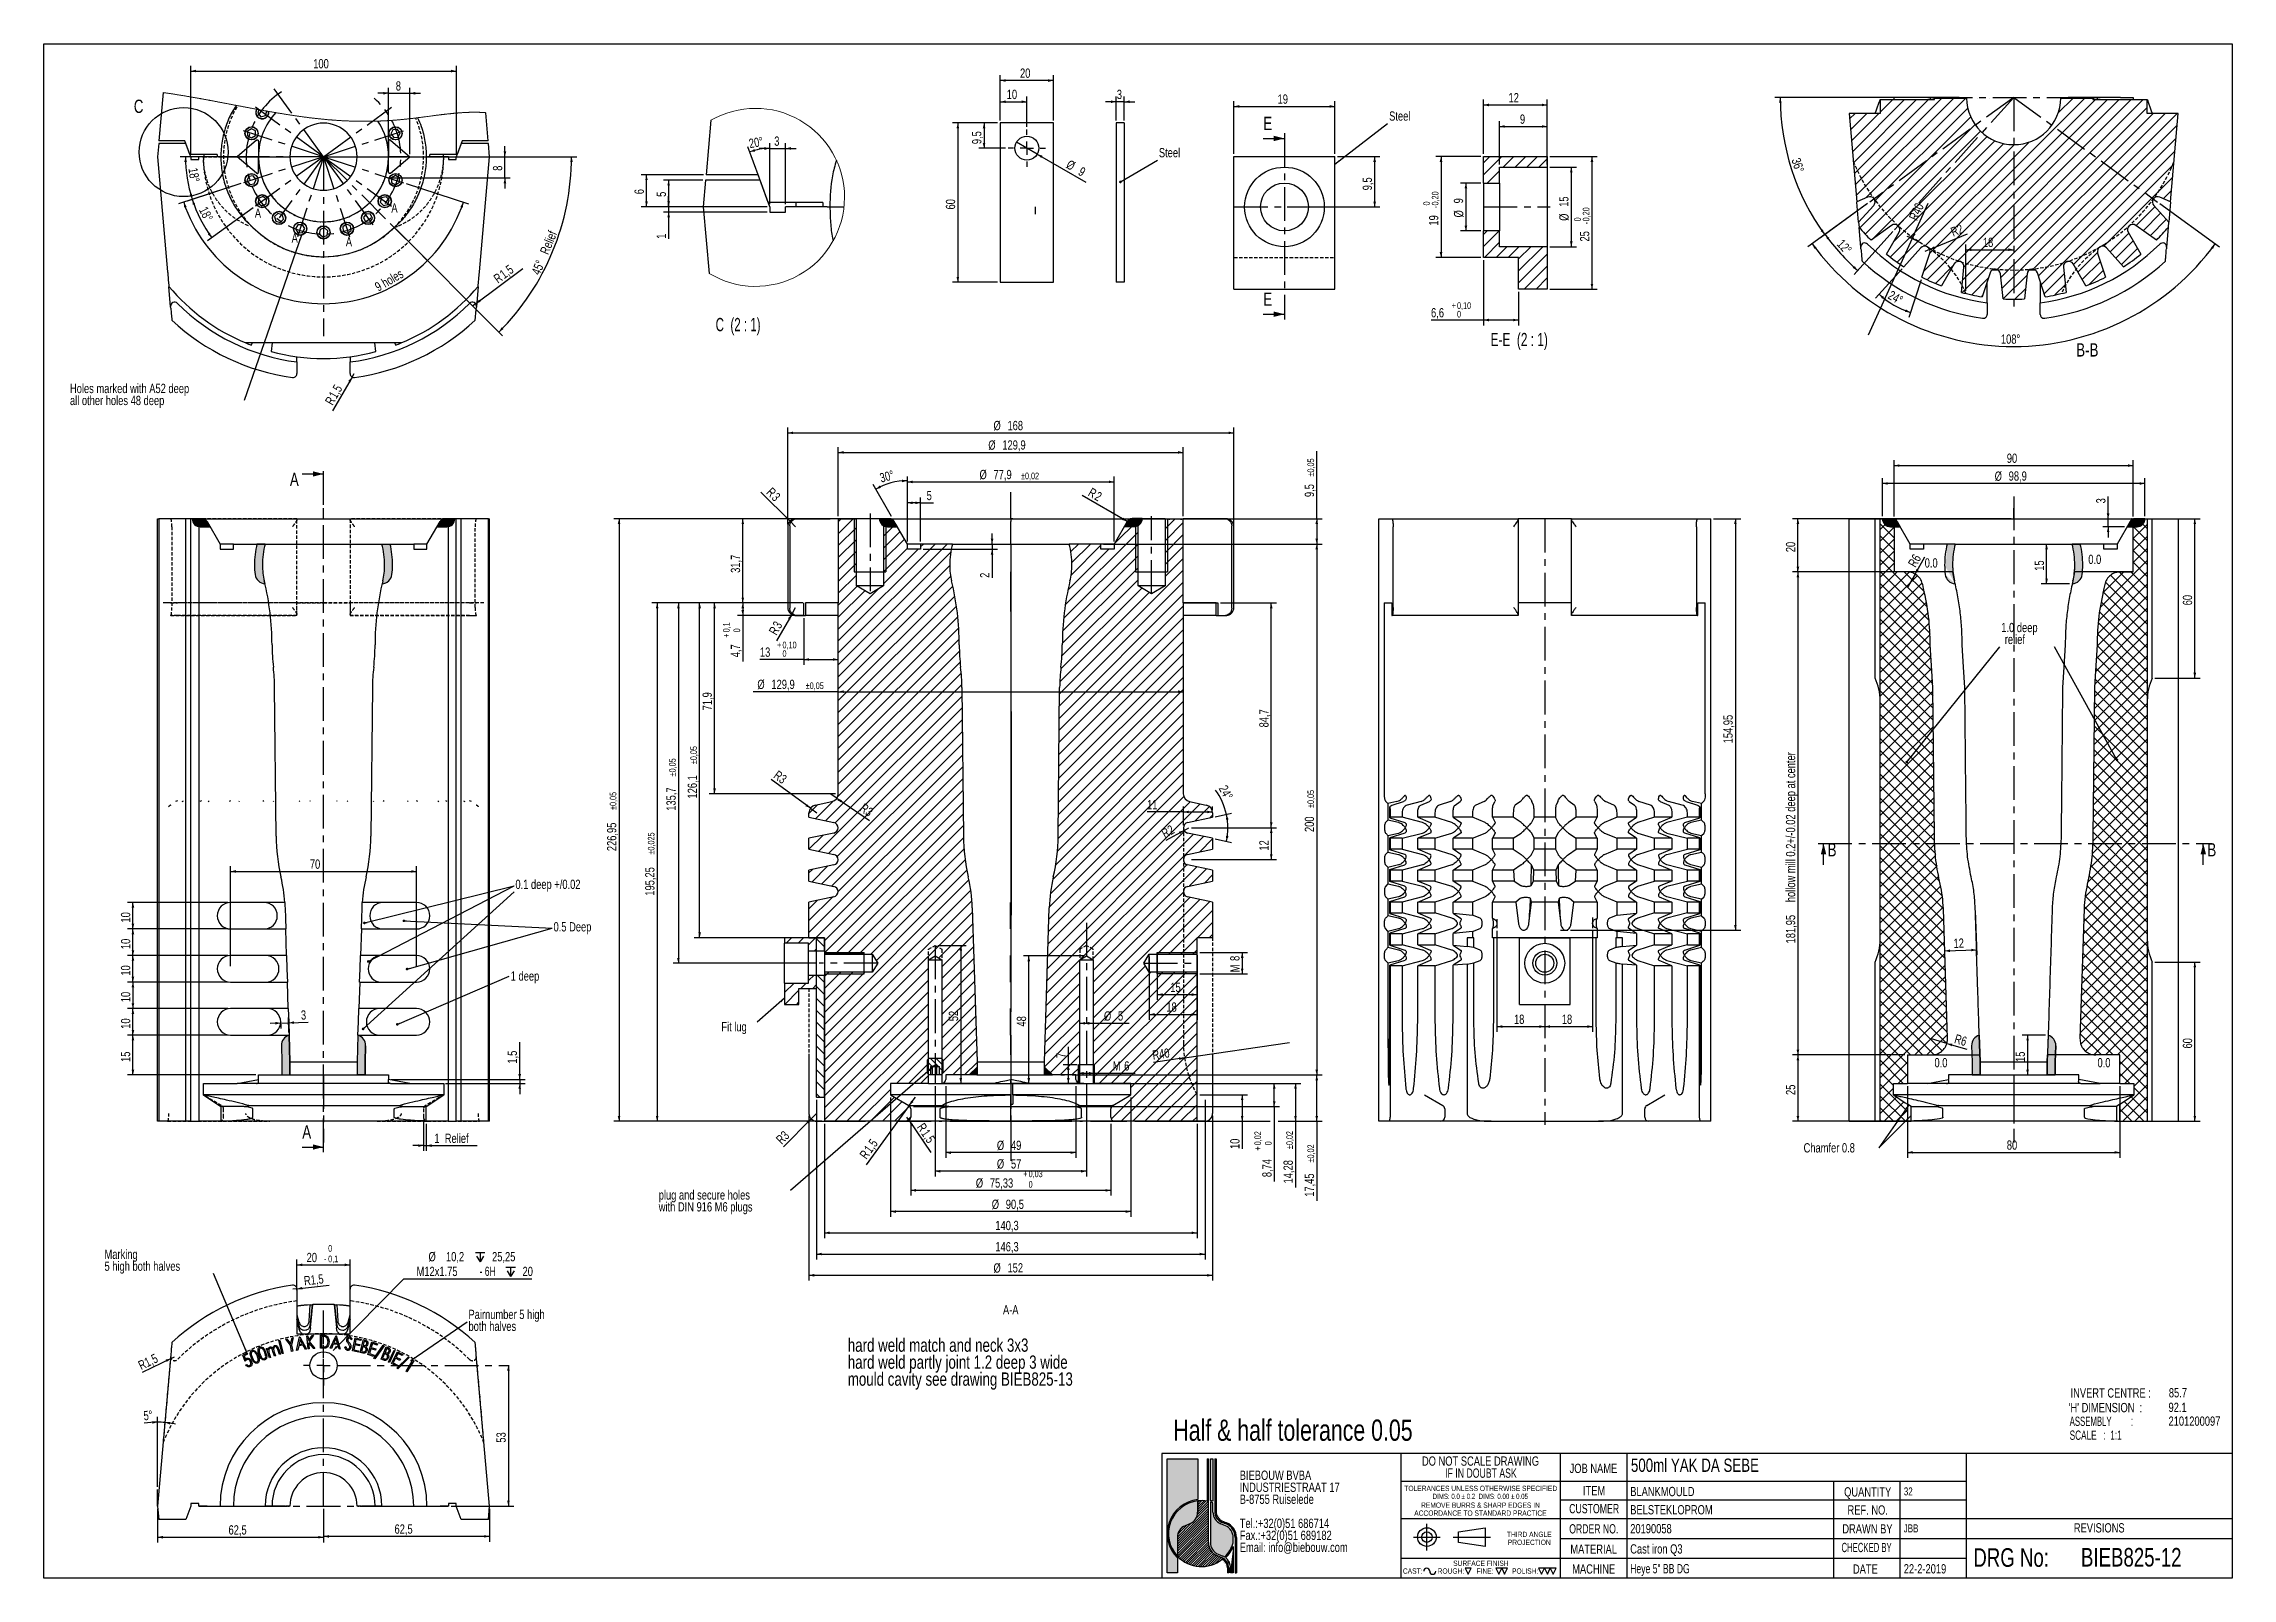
# Model space of a CAD drawing. Header units: millimetres. Extents: x 8 to 832, y 8 to 586.
import ezdxf

# ---------------------------------------------------------------- set-up
doc = ezdxf.new("R2010")
doc.units = ezdxf.units.MM
doc.header["$PDSIZE"] = -1
doc.linetypes.add('CENTERX2', pattern=[20.32, 12.7, -2.54, 2.54, -2.54])
doc.linetypes.add('HIDDEN', pattern=[1.905, 1.27, -0.635])
for name, color, linetype in [('CENTERLINE', 4, 'CENTERX2'), ('DETAIL', 3, 'Continuous'), ('DIMENSIONS', 2, 'Continuous'), ('HATCH', 3, 'Continuous'), ('HIDDEN', 3, 'HIDDEN'), ('TEXT', 2, 'Continuous')]:
    doc.layers.add(name, color=color, linetype=linetype)
doc.layers.add('OUTLINE', color=7, linetype='Continuous', lineweight=25)
doc.styles.add('SLDTEXTSTYLE0', font='TXT', dxfattribs={"width": 0.75})
doc.styles.add('SLDTEXTSTYLE1', font='TXT', dxfattribs={"width": 0.660714})
doc.styles.add('SLDTEXTSTYLE10', font='TXT', dxfattribs={"width": 0.65})
doc.styles.add('SLDTEXTSTYLE11', font='TXT', dxfattribs={"width": 0.666667})
doc.styles.add('SLDTEXTSTYLE2', font='TXT', dxfattribs={"width": 0.692308})
doc.styles.add('SLDTEXTSTYLE3', font='TXT', dxfattribs={"width": 0.702531})
doc.styles.add('SLDTEXTSTYLE4', font='TXT', dxfattribs={"width": 0.696874})
doc.styles.add('SLDTEXTSTYLE5', font='TXT', dxfattribs={"width": 0.620208})
doc.styles.add('SLDTEXTSTYLE6', font='TXT', dxfattribs={"width": 0.7})
doc.styles.add('SLDTEXTSTYLE7', font='TXT', dxfattribs={"width": 0.691176})
doc.styles.add('SLDTEXTSTYLE8', font='TXT', dxfattribs={"width": 0.625})
doc.styles.add('SLDTEXTSTYLE9', font='TXT', dxfattribs={"width": 0.6875})
doc.dimstyles.new('SLDDIMSTYLE0', dxfattribs={"dimtxt": 3.5, "dimasz": 2, "dimexe": 0, "dimexo": 0.0625, "dimgap": 0.875, "dimtad": 1, "dimrnd": 1e-09, "dimzin": 12, "dimdsep": 46, "dimtxsty": 'SLDTEXTSTYLE0', "dimsah": 1, "dimcen": 0.09, "dimadec": 0, "dimazin": 3, "dimtfac": 1, "dimtmove": 0, "dimatfit": 0, "dimfxl": 0, "dimfrac": 2, "dimtolj": 1, "dimtzin": 12, "dimarcsym": 0})
doc.dimstyles.new('SLDDIMSTYLE1', dxfattribs={"dimtxt": 3.5, "dimasz": 2, "dimexe": 0, "dimexo": 0.0625, "dimgap": 0.875, "dimtad": 1, "dimdec": 1, "dimrnd": 1e-09, "dimzin": 12, "dimdsep": 46, "dimtxsty": 'SLDTEXTSTYLE0', "dimsah": 1, "dimcen": 0.09, "dimadec": 0, "dimazin": 3, "dimtfac": 1, "dimtdec": 1, "dimtmove": 0, "dimatfit": 0, "dimfxl": 0, "dimfrac": 2, "dimtolj": 1, "dimtzin": 12, "dimarcsym": 0})
doc.dimstyles.new('SLDDIMSTYLE10', dxfattribs={"dimtxt": 3.5, "dimasz": 2, "dimexe": 0, "dimexo": 0.0625, "dimgap": 0.875, "dimtad": 1, "dimrnd": 1e-09, "dimzin": 12, "dimdsep": 46, "dimtxsty": 'SLDTEXTSTYLE0', "dimsah": 1, "dimcen": 0.09, "dimadec": 0, "dimazin": 3, "dimtol": 1, "dimtp": 0.03, "dimtfac": 1, "dimtofl": 0, "dimtmove": 0, "dimatfit": 3, "dimfxl": 0, "dimfrac": 2, "dimtolj": 1, "dimarcsym": 0})
doc.dimstyles.new('SLDDIMSTYLE11', dxfattribs={"dimtxt": 3.5, "dimasz": 2, "dimexe": 0, "dimexo": 0.0625, "dimgap": 0.875, "dimtad": 1, "dimdec": 1, "dimrnd": 1e-09, "dimzin": 12, "dimdsep": 46, "dimtxsty": 'SLDTEXTSTYLE0', "dimsah": 1, "dimcen": 0, "dimadec": 0, "dimazin": 3, "dimtfac": 1, "dimtdec": 1, "dimtofl": 0, "dimtmove": 0, "dimatfit": 3, "dimfxl": 0, "dimfrac": 2, "dimtolj": 1, "dimtzin": 12, "dimarcsym": 0})
doc.dimstyles.new('SLDDIMSTYLE12', dxfattribs={"dimtxt": 3.5, "dimasz": 2, "dimexe": 0, "dimexo": 0.0625, "dimgap": 0.875, "dimtad": 1, "dimrnd": 1e-09, "dimzin": 12, "dimdsep": 46, "dimtxsty": 'SLDTEXTSTYLE0', "dimsah": 1, "dimcen": 0.09, "dimadec": 0, "dimazin": 3, "dimtol": 1, "dimtp": 0.02, "dimtm": 0.02, "dimtfac": 1, "dimtofl": 0, "dimtmove": 0, "dimatfit": 3, "dimfxl": 0, "dimfrac": 2, "dimtolj": 1, "dimarcsym": 0})
doc.dimstyles.new('SLDDIMSTYLE13', dxfattribs={"dimtxt": 3.5, "dimasz": 2, "dimexe": 0, "dimexo": 0.0625, "dimgap": 0.875, "dimtad": 1, "dimrnd": 1e-09, "dimzin": 12, "dimdsep": 46, "dimtxsty": 'SLDTEXTSTYLE0', "dimsah": 1, "dimcen": 0, "dimadec": 0, "dimazin": 3, "dimtfac": 1, "dimtofl": 0, "dimtmove": 0, "dimatfit": 3, "dimfxl": 0, "dimfrac": 2, "dimtolj": 1, "dimtzin": 12, "dimarcsym": 0})
doc.dimstyles.new('SLDDIMSTYLE14', dxfattribs={"dimtxt": 3.5, "dimasz": 2, "dimexe": 0, "dimexo": 0.0625, "dimgap": 0.875, "dimtad": 1, "dimdec": 4, "dimzin": 12, "dimdsep": 46, "dimtxsty": 'SLDTEXTSTYLE0', "dimsah": 1, "dimcen": 0.09, "dimazin": 3, "dimtfac": 1, "dimtofl": 0, "dimtmove": 0, "dimatfit": 3, "dimfxl": 0, "dimfrac": 2, "dimtolj": 1, "dimtzin": 12, "dimarcsym": 0})
doc.dimstyles.new('SLDDIMSTYLE15', dxfattribs={"dimtxt": 3.5, "dimasz": 2, "dimexe": 0, "dimexo": 0.0625, "dimgap": 0.875, "dimtad": 1, "dimrnd": 1e-09, "dimzin": 12, "dimdsep": 46, "dimtxsty": 'SLDTEXTSTYLE0', "dimsah": 1, "dimcen": 0.09, "dimadec": 0, "dimazin": 3, "dimtol": 1, "dimtp": 0.02, "dimtfac": 1, "dimtofl": 0, "dimtmove": 0, "dimatfit": 3, "dimfxl": 0, "dimfrac": 2, "dimtolj": 1, "dimarcsym": 0})
doc.dimstyles.new('SLDDIMSTYLE16', dxfattribs={"dimtxt": 3.5, "dimasz": 2, "dimexe": 0, "dimexo": 0.0625, "dimgap": 0.875, "dimtad": 1, "dimrnd": 1e-09, "dimzin": 12, "dimdsep": 46, "dimtxsty": 'SLDTEXTSTYLE0', "dimsah": 1, "dimcen": 0.09, "dimadec": 0, "dimazin": 3, "dimtol": 1, "dimtp": 0.025, "dimtm": 0.025, "dimtfac": 1, "dimtdec": 3, "dimtofl": 0, "dimtmove": 0, "dimatfit": 3, "dimfxl": 0, "dimfrac": 2, "dimtolj": 1, "dimarcsym": 0})
doc.dimstyles.new('SLDDIMSTYLE17', dxfattribs={"dimtxt": 3.5, "dimasz": 2, "dimexe": 0, "dimexo": 0.0625, "dimgap": 0.875, "dimtad": 1, "dimdec": 1, "dimrnd": 1e-09, "dimzin": 12, "dimdsep": 46, "dimtxsty": 'SLDTEXTSTYLE0', "dimsah": 1, "dimcen": 0, "dimadec": 0, "dimazin": 3, "dimtfac": 1, "dimtdec": 1, "dimtofl": 0, "dimtmove": 1, "dimatfit": 3, "dimfxl": 0, "dimfrac": 2, "dimtolj": 1, "dimtzin": 12, "dimarcsym": 0})
doc.dimstyles.new('SLDDIMSTYLE18', dxfattribs={"dimtxt": 3.5, "dimasz": 2, "dimexe": 0, "dimexo": 0.0625, "dimgap": 0.875, "dimtad": 1, "dimdec": 1, "dimrnd": 1e-09, "dimzin": 12, "dimdsep": 46, "dimtxsty": 'SLDTEXTSTYLE0', "dimsah": 1, "dimcen": 0.09, "dimadec": 0, "dimazin": 3, "dimtol": 1, "dimtp": 0.1, "dimtfac": 1, "dimtdec": 1, "dimtofl": 0, "dimtmove": 0, "dimatfit": 3, "dimfxl": 0, "dimfrac": 2, "dimtolj": 1, "dimarcsym": 0})
doc.dimstyles.new('SLDDIMSTYLE19', dxfattribs={"dimtxt": 3.5, "dimasz": 2, "dimexe": 0, "dimexo": 0.0625, "dimgap": 0.875, "dimtad": 1, "dimrnd": 1e-09, "dimzin": 12, "dimdsep": 46, "dimtxsty": 'SLDTEXTSTYLE0', "dimsah": 1, "dimcen": 0.09, "dimadec": 0, "dimazin": 3, "dimtol": 1, "dimtp": 0.05, "dimtm": 0.05, "dimtfac": 1, "dimtofl": 0, "dimtmove": 0, "dimatfit": 3, "dimfxl": 0, "dimfrac": 2, "dimtolj": 1, "dimarcsym": 0})
doc.dimstyles.new('SLDDIMSTYLE2', dxfattribs={"dimtxt": 3.5, "dimasz": 2, "dimexe": 0, "dimexo": 0.0625, "dimgap": 0.875, "dimtad": 1, "dimrnd": 1e-09, "dimzin": 12, "dimdsep": 46, "dimtxsty": 'SLDTEXTSTYLE0', "dimsah": 1, "dimcen": 0.09, "dimadec": 0, "dimazin": 3, "dimtfac": 1, "dimtofl": 0, "dimtmove": 0, "dimatfit": 3, "dimfxl": 0, "dimfrac": 2, "dimtolj": 1, "dimtzin": 12, "dimarcsym": 0})
doc.dimstyles.new('SLDDIMSTYLE20', dxfattribs={"dimtxt": 3.5, "dimasz": 2, "dimexe": 0, "dimexo": 0.0625, "dimgap": 0.875, "dimtad": 1, "dimrnd": 1e-09, "dimzin": 12, "dimdsep": 46, "dimtxsty": 'SLDTEXTSTYLE0', "dimsah": 1, "dimcen": 0, "dimadec": 0, "dimazin": 3, "dimtfac": 1, "dimtofl": 0, "dimtmove": 0, "dimatfit": 3, "dimfxl": 0, "dimfrac": 2, "dimtolj": 1, "dimtzin": 12, "dimarcsym": 0})
doc.dimstyles.new('SLDDIMSTYLE21', dxfattribs={"dimtxt": 0.18, "dimasz": 2, "dimexe": 0, "dimexo": 0.0625, "dimgap": 0, "dimtad": 0, "dimtih": 1, "dimtoh": 1, "dimdec": 0, "dimrnd": 1e-09, "dimzin": 0, "dimdsep": 46, "dimtxsty": 'Standard', "dimsah": 1, "dimcen": 0.09, "dimadec": 0, "dimazin": 0, "dimtfac": 2, "dimtdec": 0, "dimtofl": 0, "dimtmove": 0, "dimatfit": 3, "dimfxl": 0, "dimfrac": 2, "dimtolj": 1, "dimtzin": 0, "dimarcsym": 0})
doc.dimstyles.new('SLDDIMSTYLE22', dxfattribs={"dimtxt": 3.5, "dimasz": 2, "dimexe": 0, "dimexo": 0.0625, "dimgap": 0.875, "dimtad": 1, "dimdec": 1, "dimrnd": 1e-09, "dimzin": 12, "dimdsep": 46, "dimtxsty": 'SLDTEXTSTYLE0', "dimsah": 1, "dimcen": 0, "dimadec": 0, "dimazin": 3, "dimtfac": 1, "dimtdec": 1, "dimtofl": 0, "dimtmove": 0, "dimatfit": 3, "dimfxl": 0, "dimfrac": 2, "dimtolj": 1, "dimtzin": 12, "dimarcsym": 0})
doc.dimstyles.new('SLDDIMSTYLE23', dxfattribs={"dimtxt": 3.5, "dimasz": 2, "dimexe": 0, "dimexo": 0.0625, "dimgap": 0.875, "dimtad": 1, "dimdec": 1, "dimrnd": 1e-09, "dimzin": 12, "dimdsep": 46, "dimtxsty": 'SLDTEXTSTYLE0', "dimsah": 1, "dimcen": 0.09, "dimadec": 0, "dimazin": 3, "dimtol": 1, "dimtm": 0.1, "dimtfac": 1, "dimtdec": 1, "dimtofl": 0, "dimtmove": 0, "dimatfit": 3, "dimfxl": 0, "dimfrac": 2, "dimtolj": 1, "dimarcsym": 0})
doc.dimstyles.new('SLDDIMSTYLE24', dxfattribs={"dimtxt": 3.5, "dimasz": 2, "dimexe": 0, "dimexo": 0.0625, "dimgap": 0.875, "dimtad": 0, "dimtih": 1, "dimtoh": 1, "dimdec": 1, "dimrnd": 1e-09, "dimzin": 12, "dimdsep": 46, "dimtxsty": 'SLDTEXTSTYLE0', "dimsah": 1, "dimcen": 0, "dimadec": 0, "dimazin": 3, "dimtfac": 1, "dimtofl": 0, "dimtmove": 0, "dimatfit": 3, "dimfxl": 0, "dimfrac": 2, "dimtolj": 1, "dimtzin": 12, "dimarcsym": 0})
doc.dimstyles.new('SLDDIMSTYLE25', dxfattribs={"dimtxt": 3.5, "dimasz": 2, "dimexe": 0, "dimexo": 0.0625, "dimgap": 0.875, "dimtad": 1, "dimlfac": 0.5, "dimrnd": 1e-09, "dimzin": 12, "dimdsep": 46, "dimtxsty": 'SLDTEXTSTYLE0', "dimsah": 1, "dimcen": 0.09, "dimadec": 0, "dimazin": 3, "dimtfac": 1, "dimtmove": 0, "dimatfit": 0, "dimfxl": 0, "dimfrac": 2, "dimtolj": 1, "dimtzin": 12, "dimarcsym": 0})
doc.dimstyles.new('SLDDIMSTYLE26', dxfattribs={"dimtxt": 3.5, "dimasz": 2, "dimexe": 0, "dimexo": 0.0625, "dimgap": 0.875, "dimtad": 1, "dimlfac": 0.5, "dimrnd": 1e-09, "dimzin": 12, "dimdsep": 46, "dimtxsty": 'SLDTEXTSTYLE0', "dimsah": 1, "dimcen": 0.09, "dimadec": 0, "dimazin": 3, "dimtfac": 1, "dimtofl": 0, "dimtmove": 0, "dimatfit": 3, "dimfxl": 0, "dimfrac": 2, "dimtolj": 1, "dimtzin": 12, "dimarcsym": 0})
doc.dimstyles.new('SLDDIMSTYLE27', dxfattribs={"dimtxt": 3.5, "dimasz": 2, "dimexe": 0, "dimexo": 0.0625, "dimgap": 0.875, "dimtad": 1, "dimdec": 4, "dimlfac": 0.5, "dimzin": 12, "dimdsep": 46, "dimtxsty": 'SLDTEXTSTYLE0', "dimsah": 1, "dimcen": 0.09, "dimazin": 3, "dimtfac": 1, "dimtofl": 0, "dimtmove": 0, "dimatfit": 3, "dimfxl": 0, "dimfrac": 2, "dimtolj": 1, "dimtzin": 12, "dimarcsym": 0})
doc.dimstyles.new('SLDDIMSTYLE28', dxfattribs={"dimtxt": 3.5, "dimasz": 2, "dimexe": 0, "dimexo": 0.0625, "dimgap": 0.875, "dimtad": 1, "dimdec": 1, "dimrnd": 1e-09, "dimzin": 12, "dimdsep": 46, "dimtxsty": 'SLDTEXTSTYLE0', "dimblk1": 'NONE', "dimsah": 1, "dimcen": 0, "dimadec": 0, "dimazin": 3, "dimtfac": 1, "dimtdec": 1, "dimtmove": 0, "dimatfit": 3, "dimldrblk": 'NONE', "dimfxl": 0, "dimfrac": 2, "dimtolj": 1, "dimtzin": 12, "dimarcsym": 0})
doc.dimstyles.new('SLDDIMSTYLE29', dxfattribs={"dimtxt": 3.5, "dimasz": 2, "dimexe": 0, "dimexo": 0.0625, "dimgap": 0.875, "dimtad": 1, "dimlfac": 0.5, "dimrnd": 1e-09, "dimzin": 12, "dimdsep": 46, "dimtxsty": 'SLDTEXTSTYLE0', "dimsah": 1, "dimcen": 0.09, "dimadec": 0, "dimazin": 3, "dimtol": 1, "dimtm": 0.2, "dimtfac": 1, "dimtofl": 0, "dimtmove": 0, "dimatfit": 3, "dimfxl": 0, "dimfrac": 2, "dimtolj": 1, "dimarcsym": 0})
doc.dimstyles.new('SLDDIMSTYLE3', dxfattribs={"dimtxt": 0.18, "dimasz": 1, "dimexe": 0, "dimexo": 0.0625, "dimgap": 0, "dimtad": 0, "dimtih": 1, "dimtoh": 1, "dimdec": 0, "dimrnd": 1e-09, "dimzin": 0, "dimdsep": 46, "dimtxsty": 'Standard', "dimblk1": 'DOT', "dimblk2": 'DOT', "dimsah": 1, "dimcen": 0.09, "dimadec": 0, "dimazin": 0, "dimtfac": 1, "dimtdec": 0, "dimtofl": 0, "dimtmove": 0, "dimatfit": 3, "dimldrblk": 'DOT', "dimfxl": 0, "dimfrac": 2, "dimtolj": 1, "dimtzin": 0, "dimarcsym": 0})
doc.dimstyles.new('SLDDIMSTYLE30', dxfattribs={"dimtxt": 3.5, "dimasz": 2, "dimexe": 0, "dimexo": 0.0625, "dimgap": 0.875, "dimtad": 1, "dimlfac": 0.5, "dimrnd": 1e-09, "dimzin": 12, "dimdsep": 46, "dimtxsty": 'SLDTEXTSTYLE0', "dimsah": 1, "dimcen": 0.09, "dimadec": 0, "dimazin": 3, "dimtol": 1, "dimtp": 0.1, "dimtfac": 1, "dimtofl": 0, "dimtmove": 0, "dimatfit": 3, "dimfxl": 0, "dimfrac": 2, "dimtolj": 1, "dimarcsym": 0})
doc.dimstyles.new('SLDDIMSTYLE4', dxfattribs={"dimtxt": 3.5, "dimasz": 2, "dimexe": 0, "dimexo": 0.0625, "dimgap": 0.875, "dimtad": 1, "dimrnd": 1e-09, "dimzin": 12, "dimdsep": 46, "dimtxsty": 'SLDTEXTSTYLE0', "dimsah": 1, "dimcen": 0, "dimadec": 0, "dimazin": 3, "dimtfac": 1, "dimtofl": 0, "dimtmove": 0, "dimatfit": 3, "dimfxl": 0, "dimfrac": 2, "dimtolj": 1, "dimtzin": 12, "dimarcsym": 0})
doc.dimstyles.new('SLDDIMSTYLE5', dxfattribs={"dimtxt": 3.5, "dimasz": 2, "dimexe": 0, "dimexo": 0.0625, "dimgap": 0.875, "dimtad": 1, "dimrnd": 1e-09, "dimzin": 12, "dimdsep": 46, "dimtxsty": 'SLDTEXTSTYLE0', "dimsah": 1, "dimcen": 0.09, "dimadec": 0, "dimazin": 3, "dimtol": 1, "dimtp": 0.1, "dimtfac": 1, "dimtofl": 0, "dimtmove": 0, "dimatfit": 3, "dimfxl": 0, "dimfrac": 2, "dimtolj": 1, "dimarcsym": 0})
doc.dimstyles.new('SLDDIMSTYLE6', dxfattribs={"dimtxt": 3.5, "dimasz": 2, "dimexe": 0, "dimexo": 0.0625, "dimgap": 0.875, "dimtad": 1, "dimrnd": 1e-09, "dimzin": 12, "dimdsep": 46, "dimtxsty": 'SLDTEXTSTYLE0', "dimsah": 1, "dimcen": 0, "dimadec": 0, "dimazin": 3, "dimtfac": 1, "dimtofl": 0, "dimtmove": 0, "dimatfit": 3, "dimfxl": 0, "dimfrac": 2, "dimtolj": 1, "dimtzin": 12, "dimarcsym": 0})
doc.dimstyles.new('SLDDIMSTYLE7', dxfattribs={"dimtxt": 3.5, "dimasz": 2, "dimexe": 0, "dimexo": 0.0625, "dimgap": 0.875, "dimtad": 1, "dimdec": 1, "dimrnd": 1e-09, "dimzin": 12, "dimdsep": 46, "dimtxsty": 'SLDTEXTSTYLE0', "dimsah": 1, "dimcen": 0.09, "dimadec": 0, "dimazin": 3, "dimtfac": 1, "dimtofl": 0, "dimtmove": 0, "dimatfit": 3, "dimfxl": 0, "dimfrac": 2, "dimtolj": 1, "dimtzin": 12, "dimarcsym": 0})
doc.dimstyles.new('SLDDIMSTYLE8', dxfattribs={"dimtxt": 3.5, "dimasz": 2, "dimexe": 0, "dimexo": 0.0625, "dimgap": 0.875, "dimtad": 1, "dimdec": 1, "dimrnd": 1e-09, "dimzin": 12, "dimdsep": 46, "dimtxsty": 'SLDTEXTSTYLE0', "dimsah": 1, "dimcen": 0.09, "dimadec": 0, "dimazin": 3, "dimtol": 1, "dimtp": 0.05, "dimtm": 0.05, "dimtfac": 1, "dimtofl": 0, "dimtmove": 0, "dimatfit": 3, "dimfxl": 0, "dimfrac": 2, "dimtolj": 1, "dimarcsym": 0})
doc.dimstyles.new('SLDDIMSTYLE9', dxfattribs={"dimtxt": 3.5, "dimasz": 2, "dimexe": 0, "dimexo": 0.0625, "dimgap": 0.875, "dimtad": 1, "dimdec": 1, "dimrnd": 1e-09, "dimzin": 12, "dimdsep": 46, "dimtxsty": 'SLDTEXTSTYLE0', "dimsah": 1, "dimcen": 0.09, "dimadec": 0, "dimazin": 3, "dimtfac": 1, "dimtdec": 1, "dimtofl": 0, "dimtmove": 0, "dimatfit": 3, "dimfxl": 0, "dimfrac": 2, "dimtolj": 1, "dimtzin": 12, "dimarcsym": 0})

msp = doc.modelspace()

# ---------------------------------------------------------------- texts
at = {"layer": 'CENTERLINE', "char_height": 5, "attachment_point": 1, "style": 'SLDTEXTSTYLE0'}
for s, insert in [('E', (467.14259, 558.50661)), ('E', (467.14259, 492.29902)), ('A', (100.67213, 424.40431)), ('B', (679.6731, 284.903)), ('B', (822.64905, 284.903)), ('A', (105.3351, 178.60273))]:
    msp.add_mtext(s, dxfattribs=dict(at, insert=insert))
at = {"layer": 'DETAIL', "insert": (41.90004, 564.93592), "char_height": 5, "attachment_point": 1, "style": 'SLDTEXTSTYLE0'}
msp.add_mtext('C', dxfattribs=at)
at = {"layer": 'TEXT'}
for s, insert, char_height, attachment_point, style in [('Steel', (514.56099, 560.51891), 3.5, 1, 'SLDTEXTSTYLE0'), ('Steel', (427.86953, 546.73059), 3.5, 1, 'SLDTEXTSTYLE0'), ('A', (87.46896, 523.94177), 3.5, 1, 'SLDTEXTSTYLE0'), ('A', (138.86928, 525.93403), 3.5, 1, 'SLDTEXTSTYLE0'), ('A', (101.31517, 514.57815), 3.5, 1, 'SLDTEXTSTYLE0'), ('A', (121.73584, 513.18357), 3.5, 1, 'SLDTEXTSTYLE0'), ('C  (2 : 1)', (269.43272, 482.72375), 5, 2, 'SLDTEXTSTYLE10'), ('E-E  (2 : 1)', (563.53324, 477.09084), 5, 2, 'SLDTEXTSTYLE11'), ('B-B', (777.45024, 473.17567), 5, 2, 'SLDTEXTSTYLE0'), ('0.0', (716.20813, 392.19769), 3.5, 1, 'SLDTEXTSTYLE0'), ('0.0', (777.80627, 393.53967), 3.5, 1, 'SLDTEXTSTYLE0'), ('0.1 deep +/0.02', (185.59372, 271.1346), 3.5, 1, 'SLDTEXTSTYLE0'), ('0.5 Deep', (199.94492, 255.13031), 3.5, 1, 'SLDTEXTSTYLE0'), ('Fit lug', (263.12868, 217.49119), 3.5, 1, 'SLDTEXTSTYLE0'), ('0.0', (719.8892, 203.95952), 3.5, 1, 'SLDTEXTSTYLE0'), ('0.0', (781.27213, 203.95952), 3.5, 1, 'SLDTEXTSTYLE0'), ('A-A', (372.09011, 110.88107), 3.5, 2, 'SLDTEXTSTYLE0'), ('INVERT CENTRE :', (771.13201, 79.56571), 3.5, 1, 'SLDTEXTSTYLE0'), ('92.1', (808.01209, 74.11951), 3.5, 1, 'SLDTEXTSTYLE0'), ('85.7', (808.13413, 79.61918), 3.5, 1, 'SLDTEXTSTYLE0'), ('Half & half tolerance 0.05', (433.30389, 67.77849), 8, 1, 'SLDTEXTSTYLE0'), ("'H' DIMENSION  :", (770.44396, 74.03884), 3.5, 1, 'SLDTEXTSTYLE0'), ('ASSEMBLY         :', (770.79564, 68.87764), 3.5, 1, 'SLDTEXTSTYLE8'), ('2101200097', (808.01209, 68.93111), 3.5, 1, 'SLDTEXTSTYLE0'), ('SCALE   :  1:1', (770.79564, 63.64092), 3.5, 1, 'SLDTEXTSTYLE1'), ('JOB NAME', (591.48697, 51.1278), 3.5, 2, 'SLDTEXTSTYLE0'), ('500ml YAK DA SEBE', (605.59608, 53.07133), 5, 1, 'SLDTEXTSTYLE0'), ('ITEM', (591.71908, 42.70142), 3.5, 2, 'SLDTEXTSTYLE0'), ('BLANKMOULD', (605.33565, 42.42156), 3.5, 1, 'SLDTEXTSTYLE0'), ('QUANTITY', (694.74339, 42.28181), 3.5, 2, 'SLDTEXTSTYLE0'), ('32', (708.35518, 42.21082), 3, 1, 'SLDTEXTSTYLE0'), ('CUSTOMER', (591.75551, 35.97385), 3.5, 2, 'SLDTEXTSTYLE3'), ('BELSTEKLOPROM', (605.33565, 35.54554), 3.5, 1, 'SLDTEXTSTYLE0'), ('REF. NO.', (694.74262, 35.47023), 3.5, 2, 'SLDTEXTSTYLE0'), ('ORDER NO.', (591.60764, 28.37055), 3.5, 2, 'SLDTEXTSTYLE4'), ('20190058', (605.33565, 28.42402), 3.5, 1, 'SLDTEXTSTYLE0'), ('DRAWN BY', (694.64783, 28.36069), 3.5, 2, 'SLDTEXTSTYLE0'), ('JBB', (708.31932, 28.2897), 3, 1, 'SLDTEXTSTYLE0'), ('REVISIONS', (781.91901, 28.73986), 3.5, 2, 'SLDTEXTSTYLE0'), ('MATERIAL', (591.57082, 20.7035), 3.5, 2, 'SLDTEXTSTYLE0'), ('Cast iron Q3', (605.32857, 20.80281), 3.5, 1, 'SLDTEXTSTYLE0'), ('CHECKED BY', (694.33641, 21.33873), 3.5, 2, 'SLDTEXTSTYLE5'), ('DRG No:', (734.51995, 19.3028), 7, 1, 'SLDTEXTSTYLE0'), ('BIEB825-12', (775.0469, 19.40975), 7, 1, 'SLDTEXTSTYLE0'), ('CAST:', (519.74145, 11.71938), 2, 1, 'SLDTEXTSTYLE0'), ('ROUGH:', (532.81775, 11.71938), 2, 1, 'SLDTEXTSTYLE0'), ('SURFACE FINISH', (549.10103, 14.63617), 2, 2, 'SLDTEXTSTYLE0'), ('FINE:', (547.4722, 11.71938), 2, 1, 'SLDTEXTSTYLE0'), ('POLISH:', (560.82446, 11.71938), 2, 1, 'SLDTEXTSTYLE0'), ('MACHINE', (591.56839, 13.25379), 3.5, 2, 'SLDTEXTSTYLE0'), ('Heye 5" BB DG', (605.32857, 13.35309), 3.5, 1, 'SLDTEXTSTYLE2'), ('DATE', (693.867, 13.20559), 3.5, 2, 'SLDTEXTSTYLE0'), ('22-2-2019', (708.31932, 13.3049), 3.5, 1, 'SLDTEXTSTYLE0')]:
    msp.add_mtext(s, dxfattribs=dict(at, insert=insert, char_height=char_height, attachment_point=attachment_point, style=style))

# ---------------------------------------------------------------- blocks, each defined once
blk = doc.blocks.new('SW_NOTE_0')
at = {"layer": 'TEXT', "color": 0, "char_height": 3.5, "attachment_point": 2}
for s, insert, style in [('DO NOT SCALE DRAWING', (28.71, 4.5), 'SLDTEXTSTYLE0'), ('IF IN DOUBT ASK', (28.89, -0.03), 'SLDTEXTSTYLE6')]:
    blk.add_mtext(s, dxfattribs=dict(at, insert=insert, style=style))
blk = doc.blocks.new('SW_NOTE_0_1')
at = {"layer": 'TEXT', "color": 0, "char_height": 2, "attachment_point": 2}
for s, insert, style in [('TOLERANCES UNLESS OTHERWISE SPECIFIED', (27.09, 2.57), 'SLDTEXTSTYLE0'), ('DIMS: 0.0 ± 0.2  DIMS: 0.00 ± 0.05', (26.93, -0.43), 'SLDTEXTSTYLE7')]:
    blk.add_mtext(s, dxfattribs=dict(at, insert=insert, style=style))
blk = doc.blocks.new('SW_NOTE_0_2')
at = {"layer": 'TEXT', "color": 0, "char_height": 2, "attachment_point": 2, "style": 'SLDTEXTSTYLE0'}
for s, insert in [('REMOVE BURRS & SHARP EDGES IN', (21.78, 2.57)), ('ACCORDANCE TO STANDARD PRACTICE', (21.75, -0.43))]:
    blk.add_mtext(s, dxfattribs=dict(at, insert=insert))
blk = doc.blocks.new('SW_NOTE_0_3')
at = {"layer": 'TEXT', "color": 0, "char_height": 2, "attachment_point": 2, "style": 'SLDTEXTSTYLE0'}
for s, insert in [('THIRD ANGLE', (8.34, 2.57)), ('PROJECTION', (8.33, -0.43))]:
    blk.add_mtext(s, dxfattribs=dict(at, insert=insert))
blk = doc.blocks.new('SW_NOTE_0_4')
at = {"layer": 'TEXT', "color": 0, "char_height": 3.5, "attachment_point": 1, "style": 'SLDTEXTSTYLE0'}
for s, insert in [('BIEBOUW BVBA', (0, 4.5)), ('INDUSTRIESTRAAT 17', (0, -0.03)), ('B-8755 Ruiselede', (0, -4.55)), ('Tel.:+32(0)51 686714', (0, -13.61)), ('Fax.:+32(0)51 689182', (0, -18.13)), ('Email: info@biebouw.com', (0, -22.66))]:
    blk.add_mtext(s, dxfattribs=dict(at, insert=insert))
blk = doc.blocks.new('_D')
at = {"layer": 'DIMENSIONS'}
for p, q in [((151, 180.62), (151, 168.95)), ((152, 179.2), (152, 168.95)), ((151, 170.95), (147, 170.95)), ((151, 170.95), (152, 170.95)), ((152, 170.95), (171.2, 170.95))]:
    blk.add_line(p, q, dxfattribs=at)
for points in [[(151, 170.95), (149, 171.45), (149, 170.45)], [(152, 170.95), (154, 170.45), (154, 171.45)]]:
    blk.add_solid(points, dxfattribs=at)
at = {"layer": 'DIMENSIONS', "char_height": 3.5, "attachment_point": 1, "style": 'SLDTEXTSTYLE0'}
for s, insert in [('1', (155.09, 175.46)), ('Relief', (158.99, 175.46))]:
    blk.add_mtext(s, dxfattribs=dict(at, insert=insert))
blk = doc.blocks.new('_D_1')
at = {"layer": 'DIMENSIONS'}
for p, q in [((187.2, 195.9), (187.2, 209.89)), ((138.84, 195.9), (189.2, 195.9)), ((159.31, 194.4), (189.2, 194.4)), ((187.2, 195.9), (187.2, 194.4)), ((187.2, 194.4), (187.2, 190.4))]:
    blk.add_line(p, q, dxfattribs=at)
for points in [[(187.2, 195.9), (187.7, 197.9), (186.7, 197.9)], [(187.2, 194.4), (186.7, 192.4), (187.7, 192.4)]]:
    blk.add_solid(points, dxfattribs=at)
at = {"layer": 'DIMENSIONS', "insert": (182.68, 201.84), "char_height": 3.5, "attachment_point": 1, "rotation": 90, "style": 'SLDTEXTSTYLE0'}
blk.add_mtext('1,5', dxfattribs=at)
blk = doc.blocks.new('_D_2')
at = {"layer": 'DIMENSIONS'}
for p, q in [((78.34, 238.57), (78.34, 276.23)), ((78.34, 274.23), (148.34, 274.23)), ((148.34, 238.57), (148.34, 276.23))]:
    blk.add_line(p, q, dxfattribs=at)
for points in [[(78.34, 274.23), (80.34, 273.73), (80.34, 274.73)], [(148.34, 274.23), (146.34, 274.73), (146.34, 273.73)]]:
    blk.add_solid(points, dxfattribs=at)
at = {"layer": 'DIMENSIONS', "insert": (108.19, 278.74), "char_height": 3.5, "attachment_point": 1, "style": 'SLDTEXTSTYLE0'}
blk.add_mtext('70', dxfattribs=at)
blk = doc.blocks.new('_D_3')
at = {"layer": 'DIMENSIONS'}
for p, q in [((77.34, 212.57), (39.57, 212.57)), ((41.57, 197.57), (41.57, 212.57)), ((87.84, 197.57), (39.57, 197.57))]:
    blk.add_line(p, q, dxfattribs=at)
for points in [[(41.57, 212.57), (41.07, 210.57), (42.07, 210.57)], [(41.57, 197.57), (42.07, 199.57), (41.07, 199.57)]]:
    blk.add_solid(points, dxfattribs=at)
at = {"layer": 'DIMENSIONS', "insert": (37.06, 202.48), "char_height": 3.5, "attachment_point": 1, "rotation": 90, "style": 'SLDTEXTSTYLE0'}
blk.add_mtext('15', dxfattribs=at)
blk = doc.blocks.new('_D_4')
at = {"layer": 'DIMENSIONS'}
for p, q in [((77.34, 222.57), (39.57, 222.57)), ((41.57, 212.57), (41.57, 222.57)), ((77.34, 212.57), (39.57, 212.57))]:
    blk.add_line(p, q, dxfattribs=at)
for points in [[(41.57, 222.57), (41.07, 220.57), (42.07, 220.57)], [(41.57, 212.57), (42.07, 214.57), (41.07, 214.57)]]:
    blk.add_solid(points, dxfattribs=at)
at = {"layer": 'DIMENSIONS', "insert": (37.06, 214.98), "char_height": 3.5, "attachment_point": 1, "rotation": 90, "style": 'SLDTEXTSTYLE0'}
blk.add_mtext('10', dxfattribs=at)
blk = doc.blocks.new('_D_5')
at = {"layer": 'DIMENSIONS'}
for p, q in [((77.34, 232.57), (39.57, 232.57)), ((41.57, 232.57), (41.57, 222.57)), ((77.34, 222.57), (39.57, 222.57))]:
    blk.add_line(p, q, dxfattribs=at)
for points in [[(41.57, 232.57), (41.07, 230.57), (42.07, 230.57)], [(41.57, 222.57), (42.07, 224.57), (41.07, 224.57)]]:
    blk.add_solid(points, dxfattribs=at)
at = {"layer": 'DIMENSIONS', "insert": (37.06, 224.98), "char_height": 3.5, "attachment_point": 1, "rotation": 90, "style": 'SLDTEXTSTYLE0'}
blk.add_mtext('10', dxfattribs=at)
blk = doc.blocks.new('_D_6')
at = {"layer": 'DIMENSIONS'}
for p, q in [((77.34, 242.57), (39.57, 242.57)), ((41.57, 232.57), (41.57, 242.57)), ((77.34, 232.57), (39.57, 232.57))]:
    blk.add_line(p, q, dxfattribs=at)
for points in [[(41.57, 242.57), (41.07, 240.57), (42.07, 240.57)], [(41.57, 232.57), (42.07, 234.57), (41.07, 234.57)]]:
    blk.add_solid(points, dxfattribs=at)
at = {"layer": 'DIMENSIONS', "insert": (37.06, 234.98), "char_height": 3.5, "attachment_point": 1, "rotation": 90, "style": 'SLDTEXTSTYLE0'}
blk.add_mtext('10', dxfattribs=at)
blk = doc.blocks.new('_D_7')
at = {"layer": 'DIMENSIONS'}
for p, q in [((77.34, 252.57), (39.57, 252.57)), ((41.57, 242.57), (41.57, 252.57)), ((77.34, 242.57), (39.57, 242.57))]:
    blk.add_line(p, q, dxfattribs=at)
for points in [[(41.57, 252.57), (41.07, 250.57), (42.07, 250.57)], [(41.57, 242.57), (42.07, 244.57), (41.07, 244.57)]]:
    blk.add_solid(points, dxfattribs=at)
at = {"layer": 'DIMENSIONS', "insert": (37.06, 244.98), "char_height": 3.5, "attachment_point": 1, "rotation": 90, "style": 'SLDTEXTSTYLE0'}
blk.add_mtext('10', dxfattribs=at)
blk = doc.blocks.new('_D_8')
at = {"layer": 'DIMENSIONS'}
for p, q in [((77.34, 262.57), (39.57, 262.57)), ((41.57, 252.57), (41.57, 262.57)), ((77.34, 252.57), (39.57, 252.57))]:
    blk.add_line(p, q, dxfattribs=at)
for points in [[(41.57, 262.57), (41.07, 260.57), (42.07, 260.57)], [(41.57, 252.57), (42.07, 254.57), (41.07, 254.57)]]:
    blk.add_solid(points, dxfattribs=at)
at = {"layer": 'DIMENSIONS', "insert": (37.06, 254.98), "char_height": 3.5, "attachment_point": 1, "rotation": 90, "style": 'SLDTEXTSTYLE0'}
blk.add_mtext('10', dxfattribs=at)
blk = doc.blocks.new('_D_9')
at = {"layer": 'DIMENSIONS'}
for p, q in [((97.22, 217.13), (93.22, 217)), ((97.22, 217.13), (100.22, 217.23)), ((97.23, 216.73), (97.28, 215.13)), ((100.33, 213.57), (100.15, 219.22)), ((100.22, 217.23), (107.49, 217.46))]:
    blk.add_line(p, q, dxfattribs=at)
for points in [[(97.22, 217.13), (95.2, 217.57), (95.24, 216.57)], [(100.22, 217.23), (102.23, 216.79), (102.2, 217.79)]]:
    blk.add_solid(points, dxfattribs=at)
at = {"layer": 'DIMENSIONS', "insert": (104.77, 221.88), "char_height": 3.5, "attachment_point": 1, "rotation": 1.82692, "style": 'SLDTEXTSTYLE0'}
blk.add_mtext('3', dxfattribs=at)
blk = doc.blocks.new('_Dot')
at = {"color": 0, "linetype": 'ByBlock', "lineweight": -2}
blk.add_line((-0.5, 0), (-1, 0), dxfattribs=at)
at = {"color": 0, "linetype": 'ByBlock', "const_width": 0.5}
blk.add_lwpolyline([(-0.25, 0, 1), (0.25, 0, 1)], format="xyb", close=True, dxfattribs=at)
blk = doc.blocks.new('SW_NOTE_0_5')
at = {"layer": 'TEXT', "color": 0, "insert": (0.55, 1.75), "char_height": 3.5, "attachment_point": 1, "style": 'SLDTEXTSTYLE0'}
blk.add_mtext('1 deep', dxfattribs=at)
blk = doc.blocks.new('Block1')
at = {"layer": 'HATCH'}
h = blk.add_hatch(color=256, dxfattribs=at)
edge = h.paths.add_edge_path(flags=0)
edge.add_arc((3, 3), 3, 180, 270)
edge.add_line((3, 0), (6.73, 0))
edge.add_line((6.73, 0), (5.58, 2))
edge.add_arc((3.85, 1), 2, 30, 90)
edge.add_line((3.85, 3), (0, 3))
h = blk.add_hatch(color=256, dxfattribs=at)
edge = h.paths.add_edge_path(flags=0)
edge.add_arc((95.09, 1.05), 2, 90, 150)
edge.add_line((93.36, 2.05), (92.2, 0.05))
edge.add_line((92.2, 0.05), (95.93, 0.05))
edge.add_arc((95.93, 3.05), 3, 270, 360)
edge.add_line((98.93, 3.05), (95.09, 3.05))
for p, q in [((3.85, 3), (0, 3)), ((3, 0), (6.73, 0)), ((6.73, 0), (5.58, 2)), ((93.36, 2.05), (92.2, 0.05)), ((92.2, 0.05), (95.93, 0.05)), ((98.93, 3.05), (95.09, 3.05))]:
    blk.add_line(p, q)
for centre, radius, start, end in [((3, 3), 3, 180, 270), ((3.85, 1), 2, 30, 90), ((95.09, 1.05), 2, 90, 150), ((95.93, 3.05), 3, 270, 0)]:
    blk.add_arc(centre, radius, start, end)
blk = doc.blocks.new('_D_10')
at = {"layer": 'DIMENSIONS'}
for p, q in [((427.25, 242.67), (427.25, 225.83)), ((442.25, 242.67), (442.25, 225.83)), ((427.25, 227.83), (442.25, 227.83))]:
    blk.add_line(p, q, dxfattribs=at)
for points in [[(427.25, 227.83), (429.25, 227.33), (429.25, 228.33)], [(442.25, 227.83), (440.25, 228.33), (440.25, 227.33)]]:
    blk.add_solid(points, dxfattribs=at)
at = {"layer": 'DIMENSIONS', "insert": (432.17, 232.34), "char_height": 3.5, "attachment_point": 1, "style": 'SLDTEXTSTYLE0'}
blk.add_mtext('15', dxfattribs=at)
blk = doc.blocks.new('_D_11')
at = {"layer": 'DIMENSIONS'}
for p, q in [((288.1, 405.07), (288.1, 441.43)), ((288.1, 439.43), (456.1, 439.43)), ((456.1, 405.07), (456.1, 441.43))]:
    blk.add_line(p, q, dxfattribs=at)
for points in [[(288.1, 439.43), (290.1, 438.93), (290.1, 439.93)], [(456.1, 439.43), (454.1, 439.93), (454.1, 438.93)]]:
    blk.add_solid(points, dxfattribs=at)
at = {"layer": 'DIMENSIONS', "char_height": 3.5, "attachment_point": 1, "style": 'SLDTEXTSTYLE0'}
for s, insert in [('%%c', (365.59, 443.94)), ('168', (370.86, 443.94))]:
    blk.add_mtext(s, dxfattribs=dict(at, insert=insert))
blk = doc.blocks.new('_D_12')
at = {"layer": 'DIMENSIONS'}
for q in [(278.02, 417.15), (291.1, 404.07)]:
    blk.add_line((288.98, 406.19), q, dxfattribs=at)
blk.add_solid([(288.98, 406.19), (287.92, 407.96), (287.22, 407.25)], dxfattribs=at)
at = {"layer": 'DIMENSIONS', "char_height": 3.5, "attachment_point": 1, "rotation": 315, "style": 'SLDTEXTSTYLE0'}
for s, insert in [('R', (282.3, 419.18)), ('3', (284.3, 417.18))]:
    blk.add_mtext(s, dxfattribs=dict(at, insert=insert))
blk = doc.blocks.new('_D_13')
at = {"layer": 'DIMENSIONS'}
for q in [(283.86, 361.12), (291.1, 373.67)]:
    blk.add_line((289.6, 371.07), q, dxfattribs=at)
blk.add_solid([(289.6, 371.07), (288.17, 369.59), (289.04, 369.09)], dxfattribs=at)
at = {"layer": 'DIMENSIONS', "char_height": 3.5, "attachment_point": 1, "rotation": 60, "style": 'SLDTEXTSTYLE0'}
for s, insert in [('R', (280.82, 364.7)), ('3', (282.24, 367.16))]:
    blk.add_mtext(s, dxfattribs=dict(at, insert=insert))
blk = doc.blocks.new('_D_14')
at = {"layer": 'DIMENSIONS'}
for p, q in [((451.05, 375.37), (472.17, 375.37)), ((470.17, 290.67), (470.17, 375.37)), ((440.1, 290.67), (472.17, 290.67))]:
    blk.add_line(p, q, dxfattribs=at)
for points in [[(470.17, 375.37), (469.67, 373.37), (470.67, 373.37)], [(470.17, 290.67), (470.67, 292.67), (469.67, 292.67)]]:
    blk.add_solid(points, dxfattribs=at)
at = {"layer": 'DIMENSIONS', "insert": (465.66, 328.49), "char_height": 3.5, "attachment_point": 1, "rotation": 90, "style": 'SLDTEXTSTYLE0'}
blk.add_mtext('84,7', dxfattribs=at)
blk = doc.blocks.new('_D_15')
at = {"layer": 'DIMENSIONS'}
for p, q in [((294.15, 369.67), (294.15, 352.07)), ((294.15, 354.07), (277.65, 354.07)), ((294.15, 354.07), (307.15, 354.07))]:
    blk.add_line(p, q, dxfattribs=at)
for points in [[(294.15, 354.07), (296.15, 353.57), (296.15, 354.57)], [(307.15, 354.07), (305.15, 354.57), (305.15, 353.57)]]:
    blk.add_solid(points, dxfattribs=at)
at = {"layer": 'DIMENSIONS', "attachment_point": 1, "style": 'SLDTEXTSTYLE0'}
for s, insert, char_height in [('13', (277.65, 358.59), 3.5), ('+', (284.12, 360.77), 2.5), ('0,10', (286.14, 360.77), 2.5), ('0', (286.14, 357.54), 2.5)]:
    blk.add_mtext(s, dxfattribs=dict(at, insert=insert, char_height=char_height))
blk = doc.blocks.new('_D_16')
at = {"layer": 'DIMENSIONS'}
for p, q in [((443.25, 243.67), (461.23, 243.67)), ((459.23, 243.67), (459.23, 235.67)), ((443.25, 235.67), (461.23, 235.67))]:
    blk.add_line(p, q, dxfattribs=at)
for points in [[(459.23, 243.67), (458.73, 241.67), (459.73, 241.67)], [(459.23, 235.67), (459.73, 237.67), (458.73, 237.67)]]:
    blk.add_solid(points, dxfattribs=at)
at = {"layer": 'DIMENSIONS', "char_height": 3.5, "attachment_point": 1, "rotation": 90, "style": 'SLDTEXTSTYLE0'}
for s, insert in [('8', (454.72, 240.52)), ('M', (454.72, 236.23))]:
    blk.add_mtext(s, dxfattribs=dict(at, insert=insert))
blk = doc.blocks.new('_D_17')
at = {"layer": 'DIMENSIONS'}
for p, q in [((443.25, 190.12), (461.23, 190.12)), ((459.23, 190.12), (459.23, 180.12)), ((443.25, 180.12), (461.23, 180.12)), ((459.23, 180.12), (459.23, 169.69))]:
    blk.add_line(p, q, dxfattribs=at)
for points in [[(459.23, 190.12), (458.73, 188.12), (459.73, 188.12)], [(459.23, 180.12), (459.73, 182.12), (458.73, 182.12)]]:
    blk.add_solid(points, dxfattribs=at)
at = {"layer": 'DIMENSIONS', "insert": (454.72, 169.69), "char_height": 3.5, "attachment_point": 1, "rotation": 90, "style": 'SLDTEXTSTYLE0'}
blk.add_mtext('10', dxfattribs=at)
blk = doc.blocks.new('_D_18')
at = {"layer": 'DIMENSIONS'}
for q in [(477.1, 209.75), (425.85, 202.29)]:
    blk.add_line((437.52, 203.99), q, dxfattribs=at)
blk.add_solid([(437.52, 203.99), (435.47, 204.19), (435.62, 203.2)], dxfattribs=at)
at = {"layer": 'DIMENSIONS', "insert": (425.2, 206.75), "char_height": 3.5, "attachment_point": 1, "rotation": 8.28791, "style": 'SLDTEXTSTYLE0'}
blk.add_mtext('R40', dxfattribs=at)
blk = doc.blocks.new('_D_19')
at = {"layer": 'DIMENSIONS'}
for p, q in [((298.95, 188.17), (298.95, 128.11)), ((445.25, 188.17), (445.25, 128.11)), ((298.95, 130.11), (445.25, 130.11))]:
    blk.add_line(p, q, dxfattribs=at)
for points in [[(298.95, 130.11), (300.95, 129.61), (300.95, 130.61)], [(445.25, 130.11), (443.25, 130.61), (443.25, 129.61)]]:
    blk.add_solid(points, dxfattribs=at)
at = {"layer": 'DIMENSIONS', "insert": (366.29, 134.62), "char_height": 3.5, "attachment_point": 1, "style": 'SLDTEXTSTYLE0'}
blk.add_mtext('146,3', dxfattribs=at)
blk = doc.blocks.new('_D_20')
at = {"layer": 'DIMENSIONS'}
for p, q in [((301.95, 179.12), (301.95, 136.11)), ((442.25, 179.12), (442.25, 136.11)), ((301.95, 138.11), (442.25, 138.11))]:
    blk.add_line(p, q, dxfattribs=at)
for points in [[(301.95, 138.11), (303.95, 137.61), (303.95, 138.61)], [(442.25, 138.11), (440.25, 138.61), (440.25, 137.61)]]:
    blk.add_solid(points, dxfattribs=at)
at = {"layer": 'DIMENSIONS', "insert": (366.29, 142.62), "char_height": 3.5, "attachment_point": 1, "style": 'SLDTEXTSTYLE0'}
blk.add_mtext('140,3', dxfattribs=at)
blk = doc.blocks.new('_D_21')
at = {"layer": 'DIMENSIONS'}
for p, q in [((296.1, 182.12), (296.1, 120.11)), ((448.1, 182.12), (448.1, 120.11)), ((296.1, 122.11), (448.1, 122.11))]:
    blk.add_line(p, q, dxfattribs=at)
for points in [[(296.1, 122.11), (298.1, 121.61), (298.1, 122.61)], [(448.1, 122.11), (446.1, 122.61), (446.1, 121.61)]]:
    blk.add_solid(points, dxfattribs=at)
at = {"layer": 'DIMENSIONS', "char_height": 3.5, "attachment_point": 1, "style": 'SLDTEXTSTYLE0'}
for s, insert in [('%%c', (365.59, 126.62)), ('152', (370.86, 126.67))]:
    blk.add_mtext(s, dxfattribs=dict(at, insert=insert))
blk = doc.blocks.new('_D_22')
at = {"layer": 'DIMENSIONS'}
for q in [(299.1, 183.12), (286.53, 170.51)]:
    blk.add_line((296.99, 180.99), q, dxfattribs=at)
blk.add_solid([(296.99, 180.99), (295.22, 179.93), (295.93, 179.22)], dxfattribs=at)
at = {"layer": 'DIMENSIONS', "insert": (283.37, 173.67), "char_height": 3.5, "attachment_point": 1, "rotation": 45.07157, "style": 'SLDTEXTSTYLE0'}
blk.add_mtext('R3', dxfattribs=at)
blk = doc.blocks.new('_D_23')
at = {"layer": 'DIMENSIONS'}
for p, q in [((293.8, 375.37), (258.57, 375.37)), ((260.57, 303.48), (260.57, 375.37)), ((306.15, 303.48), (258.57, 303.48))]:
    blk.add_line(p, q, dxfattribs=at)
for points in [[(260.57, 375.37), (260.07, 373.37), (261.07, 373.37)], [(260.57, 303.48), (261.07, 305.48), (260.07, 305.48)]]:
    blk.add_solid(points, dxfattribs=at)
at = {"layer": 'DIMENSIONS', "insert": (256.05, 334.9), "char_height": 3.5, "attachment_point": 1, "rotation": 90, "style": 'SLDTEXTSTYLE0'}
blk.add_mtext('71,9', dxfattribs=at)
blk = doc.blocks.new('_D_24')
at = {"layer": 'DIMENSIONS'}
for p, q in [((344.6, 246.4), (355.28, 246.4)), ((353.28, 246.4), (353.28, 194.4)), ((344.6, 194.4), (355.28, 194.4))]:
    blk.add_line(p, q, dxfattribs=at)
for points in [[(353.28, 246.4), (352.78, 244.4), (353.78, 244.4)], [(353.28, 194.4), (353.78, 196.4), (352.78, 196.4)]]:
    blk.add_solid(points, dxfattribs=at)
at = {"layer": 'DIMENSIONS', "insert": (348.77, 217.81), "char_height": 3.5, "attachment_point": 1, "rotation": 90, "style": 'SLDTEXTSTYLE0'}
blk.add_mtext('52', dxfattribs=at)
blk = doc.blocks.new('_D_25')
at = {"layer": 'DIMENSIONS'}
for p, q in [((487.3, 407.07), (487.3, 432.51)), ((373.1, 407.07), (489.3, 407.07)), ((487.3, 407.07), (487.3, 397.57)), ((423.1, 397.57), (489.3, 397.57))]:
    blk.add_line(p, q, dxfattribs=at)
for points in [[(487.3, 407.07), (486.8, 405.07), (487.8, 405.07)], [(487.3, 397.57), (487.8, 399.57), (486.8, 399.57)]]:
    blk.add_solid(points, dxfattribs=at)
at = {"layer": 'DIMENSIONS', "attachment_point": 1, "rotation": 90, "style": 'SLDTEXTSTYLE0'}
for s, insert, char_height in [('±0,05', (483.8, 423), 2.5), ('9,5', (482.79, 415.25), 3.5)]:
    blk.add_mtext(s, dxfattribs=dict(at, insert=insert, char_height=char_height))
blk = doc.blocks.new('_D_26')
at = {"layer": 'DIMENSIONS'}
for p, q in [((347.6, 193.4), (347.6, 166.31)), ((396.6, 193.4), (396.6, 166.31)), ((396.6, 168.31), (347.6, 168.31))]:
    blk.add_line(p, q, dxfattribs=at)
for points in [[(347.6, 168.31), (349.6, 167.81), (349.6, 168.81)], [(396.6, 168.31), (394.6, 168.81), (394.6, 167.81)]]:
    blk.add_solid(points, dxfattribs=at)
at = {"layer": 'DIMENSIONS', "char_height": 3.5, "attachment_point": 1, "style": 'SLDTEXTSTYLE0'}
for s, insert in [('%%c', (366.88, 172.82)), ('49', (372.16, 172.82))]:
    blk.add_mtext(s, dxfattribs=dict(at, insert=insert))
blk = doc.blocks.new('_D_27')
at = {"layer": 'DIMENSIONS'}
for p, q in [((326.85, 189.04), (326.85, 144.11)), ((417.35, 189.04), (417.35, 144.11)), ((417.35, 146.11), (326.85, 146.11))]:
    blk.add_line(p, q, dxfattribs=at)
for points in [[(326.85, 146.11), (328.85, 145.61), (328.85, 146.61)], [(417.35, 146.11), (415.35, 146.61), (415.35, 145.61)]]:
    blk.add_solid(points, dxfattribs=at)
at = {"layer": 'DIMENSIONS', "char_height": 3.5, "attachment_point": 1, "style": 'SLDTEXTSTYLE0'}
for s, insert in [('%%c', (364.94, 150.62)), ('90,5', (370.22, 150.62))]:
    blk.add_mtext(s, dxfattribs=dict(at, insert=insert))
blk = doc.blocks.new('_D_28')
at = {"layer": 'DIMENSIONS'}
for p, q in [((334.44, 179.12), (334.44, 152.11)), ((409.77, 179.12), (409.77, 152.11)), ((409.77, 154.11), (334.44, 154.11))]:
    blk.add_line(p, q, dxfattribs=at)
for points in [[(334.44, 154.11), (336.44, 153.61), (336.44, 154.61)], [(409.77, 154.11), (407.77, 154.61), (407.77, 153.61)]]:
    blk.add_solid(points, dxfattribs=at)
at = {"layer": 'DIMENSIONS', "attachment_point": 1, "style": 'SLDTEXTSTYLE0'}
for s, insert, char_height in [('%%c', (358.95, 158.62), 3.5), ('75,33', (364.22, 158.62), 3.5), ('+', (376.78, 161.58), 2.5), ('0,03', (378.8, 161.58), 2.5), ('0', (378.8, 157.61), 2.5)]:
    blk.add_mtext(s, dxfattribs=dict(at, insert=insert, char_height=char_height))
blk = doc.blocks.new('_D_29')
at = {"layer": 'DIMENSIONS'}
for q in [(332.94, 181.62), (341.96, 168.38)]:
    blk.add_line((333.78, 180.38), q, dxfattribs=at)
blk.add_solid([(333.78, 180.38), (334.5, 178.44), (335.32, 179.01)], dxfattribs=at)
at = {"layer": 'DIMENSIONS', "char_height": 3.5, "attachment_point": 1, "rotation": 304.25031, "style": 'SLDTEXTSTYLE0'}
for s, insert in [('R', (339.48, 179.86)), ('1,5', (341.07, 177.51))]:
    blk.add_mtext(s, dxfattribs=dict(at, insert=insert))
blk = doc.blocks.new('_D_30')
at = {"layer": 'DIMENSIONS'}
for p, q in [((333.15, 398.57), (333.15, 422.97)), ((333.15, 420.97), (411.05, 420.97)), ((411.05, 398.57), (411.05, 422.97))]:
    blk.add_line(p, q, dxfattribs=at)
for points in [[(333.15, 420.97), (335.15, 420.47), (335.15, 421.47)], [(411.05, 420.97), (409.05, 421.47), (409.05, 420.47)]]:
    blk.add_solid(points, dxfattribs=at)
at = {"layer": 'DIMENSIONS', "attachment_point": 1, "style": 'SLDTEXTSTYLE0'}
for s, insert, char_height in [('%%c', (360.34, 425.49), 3.5), ('77,9', (365.61, 425.49), 3.5), ('±0,02', (375.95, 424.47), 2.5)]:
    blk.add_mtext(s, dxfattribs=dict(at, insert=insert, char_height=char_height))
blk = doc.blocks.new('_D_31')
at = {"layer": 'DIMENSIONS'}
for q in [(399.01, 415.85), (417.69, 405.07)]:
    blk.add_line((415.96, 406.07), q, dxfattribs=at)
blk.add_solid([(415.96, 406.07), (414.48, 407.5), (413.98, 406.63)], dxfattribs=at)
at = {"layer": 'DIMENSIONS', "char_height": 3.5, "attachment_point": 1, "rotation": 330, "style": 'SLDTEXTSTYLE0'}
for s, insert in [('R', (402.63, 418.94)), ('2', (405.08, 417.52))]:
    blk.add_mtext(s, dxfattribs=dict(at, insert=insert))
blk = doc.blocks.new('_D_32')
at = {"layer": 'DIMENSIONS'}
for p, q in [((343.6, 193.4), (343.6, 159.31)), ((400.6, 193.4), (400.6, 159.31)), ((400.6, 161.31), (343.6, 161.31))]:
    blk.add_line(p, q, dxfattribs=at)
for points in [[(343.6, 161.31), (345.6, 160.81), (345.6, 161.81)], [(400.6, 161.31), (398.6, 161.81), (398.6, 160.81)]]:
    blk.add_solid(points, dxfattribs=at)
at = {"layer": 'DIMENSIONS', "char_height": 3.5, "attachment_point": 1, "style": 'SLDTEXTSTYLE0'}
for s, insert in [('%%c', (366.88, 165.82)), ('57', (372.16, 165.82))]:
    blk.add_mtext(s, dxfattribs=dict(at, insert=insert))
blk = doc.blocks.new('_D_33')
at = {"layer": 'DIMENSIONS'}
for p, q in [((399.6, 242.4), (376.88, 242.4)), ((378.88, 194.4), (378.88, 242.4)), ((399.6, 194.4), (376.88, 194.4))]:
    blk.add_line(p, q, dxfattribs=at)
for points in [[(378.88, 242.4), (378.38, 240.4), (379.38, 240.4)], [(378.88, 194.4), (379.38, 196.4), (378.38, 196.4)]]:
    blk.add_solid(points, dxfattribs=at)
at = {"layer": 'DIMENSIONS', "insert": (374.37, 215.81), "char_height": 3.5, "attachment_point": 1, "rotation": 90, "style": 'SLDTEXTSTYLE0'}
blk.add_mtext('48', dxfattribs=at)
blk = doc.blocks.new('_D_34')
at = {"layer": 'DIMENSIONS'}
for p, q in [((398.1, 217.04), (403.1, 217.04)), ((403.1, 217.04), (416.63, 217.04))]:
    blk.add_line(p, q, dxfattribs=at)
for points in [[(398.1, 217.04), (400.1, 216.54), (400.1, 217.54)], [(403.1, 217.04), (401.1, 217.54), (401.1, 216.54)]]:
    blk.add_solid(points, dxfattribs=at)
at = {"layer": 'DIMENSIONS', "char_height": 3.5, "attachment_point": 1, "style": 'SLDTEXTSTYLE0'}
for s, insert in [('%%c', (407.19, 221.55)), ('5', (412.46, 221.55))]:
    blk.add_mtext(s, dxfattribs=dict(at, insert=insert))
blk = doc.blocks.new('_D_35')
at = {"layer": 'DIMENSIONS'}
for p, q in [((397.6, 195.4), (397.6, 200.22)), ((397.6, 198.22), (403.6, 198.22)), ((403.6, 195.4), (403.6, 200.22)), ((403.6, 198.22), (418.97, 198.22))]:
    blk.add_line(p, q, dxfattribs=at)
for points in [[(397.6, 198.22), (399.6, 197.72), (399.6, 198.72)], [(403.6, 198.22), (401.6, 198.72), (401.6, 197.72)]]:
    blk.add_solid(points, dxfattribs=at)
at = {"layer": 'DIMENSIONS', "char_height": 3.5, "attachment_point": 1, "style": 'SLDTEXTSTYLE0'}
for s, insert in [('M', (410.52, 202.73)), ('6', (414.8, 202.73))]:
    blk.add_mtext(s, dxfattribs=dict(at, insert=insert))
blk = doc.blocks.new('_D_36')
at = {"layer": 'DIMENSIONS'}
for p, q in [((393.77, 201.4), (393.77, 208.13)), ((397.1, 201.4), (391.77, 201.4)), ((393.77, 194.4), (393.77, 201.4)), ((397.1, 194.4), (391.77, 194.4))]:
    blk.add_line(p, q, dxfattribs=at)
for points in [[(393.77, 201.4), (393.27, 199.4), (394.27, 199.4)], [(393.77, 194.4), (394.27, 196.4), (393.27, 196.4)]]:
    blk.add_solid(points, dxfattribs=at)
at = {"layer": 'DIMENSIONS', "insert": (389.26, 203.97), "char_height": 3.5, "attachment_point": 1, "rotation": 90, "style": 'SLDTEXTSTYLE0'}
blk.add_mtext('7', dxfattribs=at)
blk = doc.blocks.new('_D_37')
at = {"layer": 'DIMENSIONS'}
blk.add_line((327.17, 407.93), (320.23, 419.94), dxfattribs=at)
blk.add_arc((333.15, 397.57), 23.84, 90, 120, dxfattribs=at)
for points in [[(333.15, 421.41), (331.14, 421.82), (331.18, 420.82)], [(321.23, 418.21), (323.24, 418.7), (322.78, 419.58)]]:
    blk.add_solid(points, dxfattribs=at)
at = {"layer": 'DIMENSIONS', "insert": (322.42, 424.04), "char_height": 3.5, "attachment_point": 1, "rotation": 15, "style": 'SLDTEXTSTYLE0'}
blk.add_mtext('30°', dxfattribs=at)
blk = doc.blocks.new('_D_38')
at = {"layer": 'DIMENSIONS'}
for p, q in [((391, 197.57), (392.27, 197.57)), ((395.27, 197.57), (489.3, 197.57)), ((487.3, 180.12), (487.3, 197.57)), ((373.1, 180.12), (395.1, 180.12)), ((398.1, 180.12), (399.1, 180.12)), ((402.1, 180.12), (415.85, 180.12)), ((418.85, 180.12), (469.8, 180.12)), ((472.8, 180.12), (489.3, 180.12)), ((487.3, 180.12), (487.3, 150.1))]:
    blk.add_line(p, q, dxfattribs=at)
for points in [[(487.3, 197.57), (486.8, 195.57), (487.8, 195.57)], [(487.3, 180.12), (487.8, 182.12), (486.8, 182.12)]]:
    blk.add_solid(points, dxfattribs=at)
at = {"layer": 'DIMENSIONS', "attachment_point": 1, "rotation": 90, "style": 'SLDTEXTSTYLE0'}
for s, insert, char_height in [('±0,02', (483.8, 164.61), 2.5), ('17,45', (482.79, 151.69), 3.5)]:
    blk.add_mtext(s, dxfattribs=dict(at, insert=insert, char_height=char_height))
blk = doc.blocks.new('_D_39')
at = {"layer": 'DIMENSIONS'}
for p, q in [((348.6, 194.4), (481.3, 194.4)), ((479.3, 194.4), (479.3, 180.12)), ((329.71, 180.12), (342.1, 180.12)), ((345.1, 180.12), (346.1, 180.12)), ((349.1, 180.12), (395.1, 180.12)), ((398.1, 180.12), (399.1, 180.12)), ((402.1, 180.12), (415.85, 180.12)), ((418.85, 180.12), (469.8, 180.12)), ((472.8, 180.12), (481.3, 180.12)), ((479.3, 180.12), (479.3, 155.13))]:
    blk.add_line(p, q, dxfattribs=at)
for points in [[(479.3, 194.4), (478.8, 192.4), (479.8, 192.4)], [(479.3, 180.12), (479.8, 182.12), (478.8, 182.12)]]:
    blk.add_solid(points, dxfattribs=at)
at = {"layer": 'DIMENSIONS', "attachment_point": 1, "rotation": 90, "style": 'SLDTEXTSTYLE0'}
for s, insert, char_height in [('±0,02', (475.8, 169.64), 2.5), ('14,28', (474.79, 156.72), 3.5)]:
    blk.add_mtext(s, dxfattribs=dict(at, insert=insert, char_height=char_height))
blk = doc.blocks.new('_D_40')
at = {"layer": 'DIMENSIONS'}
for p, q in [((348.6, 194.4), (473.3, 194.4)), ((471.3, 185.66), (471.3, 194.4)), ((335.44, 185.66), (473.3, 185.66)), ((471.3, 185.66), (471.3, 157.5))]:
    blk.add_line(p, q, dxfattribs=at)
for points in [[(471.3, 194.4), (470.8, 192.4), (471.8, 192.4)], [(471.3, 185.66), (471.8, 187.66), (470.8, 187.66)]]:
    blk.add_solid(points, dxfattribs=at)
at = {"layer": 'DIMENSIONS', "attachment_point": 1, "rotation": 90, "style": 'SLDTEXTSTYLE0'}
for s, insert, char_height in [('0,02', (463.83, 171.07), 2.5), ('+', (463.83, 169.05), 2.5), ('8,74', (466.79, 159.08), 3.5), ('0', (467.8, 171.07), 2.5)]:
    blk.add_mtext(s, dxfattribs=dict(at, insert=insert, char_height=char_height))
blk = doc.blocks.new('_D_41')
at = {"layer": 'DIMENSIONS'}
for p, q in [((293.8, 375.37), (236.95, 375.37)), ((238.95, 375.37), (238.95, 180.12)), ((300.95, 180.12), (236.95, 180.12))]:
    blk.add_line(p, q, dxfattribs=at)
for points in [[(238.95, 375.37), (238.45, 373.37), (239.45, 373.37)], [(238.95, 180.12), (239.45, 182.12), (238.45, 182.12)]]:
    blk.add_solid(points, dxfattribs=at)
at = {"layer": 'DIMENSIONS', "attachment_point": 1, "rotation": 90, "style": 'SLDTEXTSTYLE0'}
for s, insert, char_height in [('±0,025', (235.45, 280.61), 2.5), ('195,25', (234.44, 265.1), 3.5)]:
    blk.add_mtext(s, dxfattribs=dict(at, insert=insert, char_height=char_height))
blk = doc.blocks.new('_D_42')
at = {"layer": 'DIMENSIONS'}
for q in [(317.64, 163.66), (336.17, 189.24)]:
    blk.add_line((333.82, 186.01), q, dxfattribs=at)
blk.add_solid([(333.82, 186.01), (335.4, 187.33), (334.59, 187.92)], dxfattribs=at)
at = {"layer": 'DIMENSIONS', "char_height": 3.5, "attachment_point": 1, "rotation": 54.02301, "style": 'SLDTEXTSTYLE0'}
for s, insert in [('1,5', (316.58, 169.89)), ('R', (314.92, 167.6))]:
    blk.add_mtext(s, dxfattribs=dict(at, insert=insert))
blk = doc.blocks.new('_D_43')
at = {"layer": 'DIMENSIONS'}
for p, q in [((293.8, 375.37), (269.2, 375.37)), ((271.2, 375.37), (271.2, 370.67)), ((293.8, 370.67), (269.2, 370.67)), ((271.2, 370.67), (271.2, 353.3))]:
    blk.add_line(p, q, dxfattribs=at)
for points in [[(271.2, 375.37), (270.7, 373.37), (271.7, 373.37)], [(271.2, 370.67), (271.7, 372.67), (270.7, 372.67)]]:
    blk.add_solid(points, dxfattribs=at)
at = {"layer": 'DIMENSIONS', "attachment_point": 1, "rotation": 90, "style": 'SLDTEXTSTYLE0'}
for s, insert, char_height in [('0,1', (263.74, 364.29), 2.5), ('+', (263.74, 362.27), 2.5), ('0', (267.7, 364.29), 2.5), ('4,7', (266.69, 354.89), 3.5)]:
    blk.add_mtext(s, dxfattribs=dict(at, insert=insert, char_height=char_height))
blk = doc.blocks.new('_D_44')
at = {"layer": 'DIMENSIONS'}
for p, q in [((325.51, 407.07), (222.6, 407.07)), ((224.6, 407.07), (224.6, 180.12)), ((300.95, 180.12), (222.6, 180.12))]:
    blk.add_line(p, q, dxfattribs=at)
for points in [[(224.6, 407.07), (224.1, 405.07), (225.1, 405.07)], [(224.6, 180.12), (225.1, 182.12), (224.1, 182.12)]]:
    blk.add_solid(points, dxfattribs=at)
at = {"layer": 'DIMENSIONS', "attachment_point": 1, "rotation": 90, "style": 'SLDTEXTSTYLE0'}
for s, insert, char_height in [('±0,05', (221.1, 297.39), 2.5), ('226,95', (220.09, 281.88), 3.5)]:
    blk.add_mtext(s, dxfattribs=dict(at, insert=insert, char_height=char_height))
blk = doc.blocks.new('_D_45')
at = {"layer": 'DIMENSIONS'}
for p, q in [((293.8, 375.37), (244.95, 375.37)), ((246.95, 375.37), (246.95, 239.67)), ((298.95, 239.67), (244.95, 239.67))]:
    blk.add_line(p, q, dxfattribs=at)
for points in [[(246.95, 375.37), (246.45, 373.37), (247.45, 373.37)], [(246.95, 239.67), (247.45, 241.67), (246.45, 241.67)]]:
    blk.add_solid(points, dxfattribs=at)
at = {"layer": 'DIMENSIONS', "attachment_point": 1, "rotation": 90, "style": 'SLDTEXTSTYLE0'}
for s, insert, char_height in [('±0,05', (243.45, 310.02), 2.5), ('135,7', (242.44, 297.09), 3.5)]:
    blk.add_mtext(s, dxfattribs=dict(at, insert=insert, char_height=char_height))
blk = doc.blocks.new('_D_46')
at = {"layer": 'DIMENSIONS'}
for p, q in [((424.25, 242.07), (424.25, 218.37)), ((442.25, 242.07), (442.25, 218.37)), ((424.25, 220.37), (442.25, 220.37))]:
    blk.add_line(p, q, dxfattribs=at)
for points in [[(424.25, 220.37), (426.25, 219.87), (426.25, 220.87)], [(442.25, 220.37), (440.25, 220.87), (440.25, 219.87)]]:
    blk.add_solid(points, dxfattribs=at)
at = {"layer": 'DIMENSIONS', "insert": (430.67, 224.89), "char_height": 3.5, "attachment_point": 1, "style": 'SLDTEXTSTYLE0'}
blk.add_mtext('18', dxfattribs=at)
blk = doc.blocks.new('_D_47')
at = {"layer": 'DIMENSIONS'}
for p, q in [((407.05, 397.57), (489.3, 397.57)), ((487.3, 397.57), (487.3, 197.57)), ((397.6, 197.57), (489.3, 197.57))]:
    blk.add_line(p, q, dxfattribs=at)
for points in [[(487.3, 397.57), (486.8, 395.57), (487.8, 395.57)], [(487.3, 197.57), (487.8, 199.57), (486.8, 199.57)]]:
    blk.add_solid(points, dxfattribs=at)
at = {"layer": 'DIMENSIONS', "attachment_point": 1, "rotation": 90, "style": 'SLDTEXTSTYLE0'}
for s, insert, char_height in [('±0,05', (483.8, 298.13), 2.5), ('200', (482.79, 289.08), 3.5)]:
    blk.add_mtext(s, dxfattribs=dict(at, insert=insert, char_height=char_height))
blk = doc.blocks.new('_D_48')
at = {"layer": 'DIMENSIONS'}
for q in [(275.11, 341.94), (437.05, 341.94)]:
    blk.add_line((307.15, 341.94), q, dxfattribs=at)
for points in [[(307.15, 341.94), (309.15, 341.44), (309.15, 342.44)], [(437.05, 341.94), (435.05, 342.44), (435.05, 341.44)]]:
    blk.add_solid(points, dxfattribs=at)
at = {"layer": 'DIMENSIONS', "attachment_point": 1, "style": 'SLDTEXTSTYLE0'}
for s, insert, char_height in [('%%c', (276.69, 346.45), 3.5), ('129,9', (281.97, 346.45), 3.5), ('±0,05', (294.9, 345.44), 2.5)]:
    blk.add_mtext(s, dxfattribs=dict(at, insert=insert, char_height=char_height))
blk = doc.blocks.new('_D_49')
at = {"layer": 'DIMENSIONS'}
for p, q in [((440.1, 290.67), (472.17, 290.67)), ((470.17, 290.67), (470.17, 278.67)), ((440.1, 278.67), (472.17, 278.67))]:
    blk.add_line(p, q, dxfattribs=at)
for points in [[(470.17, 290.67), (469.67, 288.67), (470.67, 288.67)], [(470.17, 278.67), (470.67, 280.67), (469.67, 280.67)]]:
    blk.add_solid(points, dxfattribs=at)
at = {"layer": 'DIMENSIONS', "insert": (465.66, 282.08), "char_height": 3.5, "attachment_point": 1, "rotation": 90, "style": 'SLDTEXTSTYLE0'}
blk.add_mtext('12', dxfattribs=at)
blk = doc.blocks.new('_D_50')
at = {"layer": 'DIMENSIONS'}
for p, q in [((449.08, 294.83), (455.24, 296.14)), ((449.08, 286.5), (455.24, 285.19))]:
    blk.add_line(p, q, dxfattribs=at)
for start, end in [(12, 35.80572), (348, 12)]:
    blk.add_arc((429.48, 290.67), 24.33, start, end, dxfattribs=at)
for points in [[(453.29, 295.73), (453.13, 293.67), (454.12, 293.84)], [(453.29, 285.61), (454.12, 287.5), (453.13, 287.66)]]:
    blk.add_solid(points, dxfattribs=at)
at = {"layer": 'DIMENSIONS', "insert": (453.42, 307.14), "char_height": 3.5, "attachment_point": 1, "rotation": 297.57607, "style": 'SLDTEXTSTYLE0'}
blk.add_mtext('24°', dxfattribs=at)
blk = doc.blocks.new('_D_51')
at = {"layer": 'DIMENSIONS'}
for q in [(430.52, 285.94), (439.1, 290.67)]:
    blk.add_line((437.35, 289.7), q, dxfattribs=at)
blk.add_solid([(437.35, 289.7), (435.36, 289.18), (435.84, 288.3)], dxfattribs=at)
at = {"layer": 'DIMENSIONS', "insert": (428.42, 289.74), "char_height": 3.5, "attachment_point": 1, "rotation": 28.84692, "style": 'SLDTEXTSTYLE0'}
blk.add_mtext('R2', dxfattribs=at)
blk = doc.blocks.new('_D_52')
at = {"layer": 'DIMENSIONS'}
for p, q in [((307.15, 408.07), (307.15, 434.06)), ((307.15, 432.06), (437.05, 432.06)), ((437.05, 408.07), (437.05, 434.06))]:
    blk.add_line(p, q, dxfattribs=at)
for points in [[(307.15, 432.06), (309.15, 431.56), (309.15, 432.56)], [(437.05, 432.06), (435.05, 432.56), (435.05, 431.56)]]:
    blk.add_solid(points, dxfattribs=at)
at = {"layer": 'DIMENSIONS', "char_height": 3.5, "attachment_point": 1, "style": 'SLDTEXTSTYLE0'}
for s, insert in [('%%c', (363.65, 436.57)), ('129,9', (368.92, 436.62))]:
    blk.add_mtext(s, dxfattribs=dict(at, insert=insert))
blk = doc.blocks.new('_D_53')
at = {"layer": 'DIMENSIONS'}
for p, q in [((290.72, 407.07), (269.2, 407.07)), ((271.2, 375.37), (271.2, 407.07)), ((293.8, 375.37), (269.2, 375.37))]:
    blk.add_line(p, q, dxfattribs=at)
for points in [[(271.2, 407.07), (270.7, 405.07), (271.7, 405.07)], [(271.2, 375.37), (271.7, 377.37), (270.7, 377.37)]]:
    blk.add_solid(points, dxfattribs=at)
at = {"layer": 'DIMENSIONS', "insert": (266.69, 386.69), "char_height": 3.5, "attachment_point": 1, "rotation": 90, "style": 'SLDTEXTSTYLE0'}
blk.add_mtext('31,7', dxfattribs=at)
blk = doc.blocks.new('_D_54')
at = {"layer": 'DIMENSIONS'}
for p, q in [((293.8, 375.37), (252.95, 375.37)), ((254.95, 249.27), (254.95, 375.37)), ((295.1, 249.27), (252.95, 249.27))]:
    blk.add_line(p, q, dxfattribs=at)
for points in [[(254.95, 375.37), (254.45, 373.37), (255.45, 373.37)], [(254.95, 249.27), (255.45, 251.27), (254.45, 251.27)]]:
    blk.add_solid(points, dxfattribs=at)
at = {"layer": 'DIMENSIONS', "attachment_point": 1, "rotation": 90, "style": 'SLDTEXTSTYLE0'}
for s, insert, char_height in [('±0,05', (251.45, 314.64), 2.5), ('126,1', (250.44, 301.7), 3.5)]:
    blk.add_mtext(s, dxfattribs=dict(at, insert=insert, char_height=char_height))
blk = doc.blocks.new('_D_55')
at = {"layer": 'DIMENSIONS'}
for p, q in [((437.1, 291.67), (437.1, 298.64)), ((448.1, 297.27), (448.1, 298.64)), ((437.1, 296.64), (423.4, 296.64)), ((437.1, 296.64), (448.1, 296.64))]:
    blk.add_line(p, q, dxfattribs=at)
for points in [[(437.1, 296.64), (439.1, 296.14), (439.1, 297.14)], [(448.1, 296.64), (446.1, 297.14), (446.1, 296.14)]]:
    blk.add_solid(points, dxfattribs=at)
at = {"layer": 'DIMENSIONS', "insert": (423.4, 301.15), "char_height": 3.5, "attachment_point": 1, "style": 'SLDTEXTSTYLE0'}
blk.add_mtext('11', dxfattribs=at)
blk = doc.blocks.new('_D_56')
at = {"layer": 'DIMENSIONS'}
for q in [(281.88, 308.89), (299.1, 296.27)]:
    blk.add_line((296.68, 298.04), q, dxfattribs=at)
blk.add_solid([(296.68, 298.04), (295.37, 299.63), (294.78, 298.82)], dxfattribs=at)
at = {"layer": 'DIMENSIONS', "insert": (284.53, 312.51), "char_height": 3.5, "attachment_point": 1, "rotation": 323.76871, "style": 'SLDTEXTSTYLE0'}
blk.add_mtext('R3', dxfattribs=at)
blk = doc.blocks.new('_D_57')
at = {"layer": 'DIMENSIONS'}
for q in [(304.15, 303.48), (318.85, 293.36)]:
    blk.add_line((306.63, 301.78), q, dxfattribs=at)
blk.add_solid([(306.63, 301.78), (307.99, 300.23), (308.56, 301.05)], dxfattribs=at)
at = {"layer": 'DIMENSIONS', "insert": (316.92, 300.11), "char_height": 3.5, "attachment_point": 1, "rotation": 325.4536, "style": 'SLDTEXTSTYLE0'}
blk.add_mtext('R3', dxfattribs=at)
blk = doc.blocks.new('_D_58')
at = {"layer": 'DIMENSIONS'}
for p, q in [((339.15, 395.57), (367.06, 395.57)), ((351.1, 397.57), (367.06, 397.57)), ((365.06, 397.57), (365.06, 401.57)), ((365.06, 397.57), (365.06, 395.57)), ((365.06, 395.57), (365.06, 384.81))]:
    blk.add_line(p, q, dxfattribs=at)
for points in [[(365.06, 397.57), (365.56, 399.57), (364.56, 399.57)], [(365.06, 395.57), (364.56, 393.57), (365.56, 393.57)]]:
    blk.add_solid(points, dxfattribs=at)
at = {"layer": 'DIMENSIONS', "insert": (360.54, 384.81), "char_height": 3.5, "attachment_point": 1, "rotation": 90, "style": 'SLDTEXTSTYLE0'}
blk.add_mtext('2', dxfattribs=at)
blk = doc.blocks.new('_D_59')
at = {"layer": 'DIMENSIONS'}
for p, q in [((333.15, 398.57), (333.15, 415.08)), ((338.15, 413.08), (333.15, 413.08)), ((338.15, 398.57), (338.15, 415.08)), ((338.15, 413.08), (343.01, 413.08))]:
    blk.add_line(p, q, dxfattribs=at)
for points in [[(333.15, 413.08), (335.15, 412.58), (335.15, 413.58)], [(338.15, 413.08), (336.15, 413.58), (336.15, 412.58)]]:
    blk.add_solid(points, dxfattribs=at)
at = {"layer": 'DIMENSIONS', "insert": (340.42, 417.59), "char_height": 3.5, "attachment_point": 1, "style": 'SLDTEXTSTYLE0'}
blk.add_mtext('5', dxfattribs=at)
blk = doc.blocks.new('SW_NOTE_0_6')
at = {"layer": 'TEXT', "color": 0, "char_height": 3.5, "attachment_point": 1, "style": 'SLDTEXTSTYLE0'}
for s, insert in [('plug and secure holes', (-49.65, 0.11)), ('with DIN 916 M6 plugs', (-49.65, -4.36))]:
    blk.add_mtext(s, dxfattribs=dict(at, insert=insert))
blk = doc.blocks.new('SW_NOTE_0_7')
at = {"layer": 'TEXT', "color": 0, "char_height": 5, "attachment_point": 1, "style": 'SLDTEXTSTYLE0'}
for s, insert in [('hard weld match and neck 3x3', (0, 6.43)), ('hard weld partly joint 1.2 deep 3 wide', (0, 0.04)), ('mould cavity see drawing BIEB825-13', (0, -6.35))]:
    blk.add_mtext(s, dxfattribs=dict(at, insert=insert))
blk = doc.blocks.new('SW_NOTE_0_8')
at = {"layer": 'TEXT', "color": 0, "char_height": 3.5, "attachment_point": 1, "style": 'SLDTEXTSTYLE0'}
for s, insert in [('all other holes 48 deep', (-65.54, 1.77)), ('Holes marked with A52 deep', (-65.54, 6.29))]:
    blk.add_mtext(s, dxfattribs=dict(at, insert=insert))
blk = doc.blocks.new('_D_60')
at = {"layer": 'DIMENSIONS'}
for p, q in [((708.57, 387.07), (666.47, 387.07)), ((668.47, 387.07), (668.47, 205.12)), ((708.72, 205.12), (666.47, 205.12))]:
    blk.add_line(p, q, dxfattribs=at)
for points in [[(668.47, 387.07), (667.97, 385.07), (668.97, 385.07)], [(668.47, 205.12), (668.97, 207.12), (667.97, 207.12)]]:
    blk.add_solid(points, dxfattribs=at)
at = {"layer": 'DIMENSIONS', "char_height": 3.5, "attachment_point": 1, "rotation": 90, "style": 'SLDTEXTSTYLE0'}
for s, insert in [('hollow mill 0.2+/-0.02 deep at center', (663.96, 262.66)), ('181,95', (663.96, 247.13))]:
    blk.add_mtext(s, dxfattribs=dict(at, insert=insert))
blk = doc.blocks.new('_D_61')
at = {"layer": 'DIMENSIONS'}
for p, q in [((761.69, 212.57), (752.95, 212.57)), ((754.95, 212.57), (754.95, 197.57))]:
    blk.add_line(p, q, dxfattribs=at)
for points in [[(754.95, 212.57), (754.45, 210.57), (755.45, 210.57)], [(754.95, 197.57), (755.45, 199.57), (754.45, 199.57)]]:
    blk.add_solid(points, dxfattribs=at)
at = {"layer": 'DIMENSIONS', "insert": (750.44, 202.48), "char_height": 3.5, "attachment_point": 1, "rotation": 90, "style": 'SLDTEXTSTYLE0'}
blk.add_mtext('15', dxfattribs=at)
blk = doc.blocks.new('_D_62')
at = {"layer": 'DIMENSIONS'}
for p, q in [((762.11, 382.57), (762.11, 397.57)), ((770.75, 382.57), (760.11, 382.57))]:
    blk.add_line(p, q, dxfattribs=at)
for points in [[(762.11, 397.57), (761.61, 395.57), (762.61, 395.57)], [(762.11, 382.57), (762.61, 384.57), (761.61, 384.57)]]:
    blk.add_solid(points, dxfattribs=at)
at = {"layer": 'DIMENSIONS', "insert": (757.6, 387.48), "char_height": 3.5, "attachment_point": 1, "rotation": 90, "style": 'SLDTEXTSTYLE0'}
blk.add_mtext('15', dxfattribs=at)
blk = doc.blocks.new('_D_63')
at = {"layer": 'DIMENSIONS'}
for p, q in [((785.27, 407.07), (785.27, 415.46)), ((791.42, 404.07), (783.27, 404.07)), ((785.27, 404.07), (785.27, 407.07)), ((785.27, 404.07), (785.27, 400.07))]:
    blk.add_line(p, q, dxfattribs=at)
for points in [[(785.27, 407.07), (785.77, 409.07), (784.77, 409.07)], [(785.27, 404.07), (784.77, 402.07), (785.77, 402.07)]]:
    blk.add_solid(points, dxfattribs=at)
at = {"layer": 'DIMENSIONS', "insert": (780.76, 412.87), "char_height": 3.5, "attachment_point": 1, "rotation": 90, "style": 'SLDTEXTSTYLE0'}
blk.add_mtext('3', dxfattribs=at)
blk = doc.blocks.new('_D_64')
at = {"layer": 'DIMENSIONS'}
for p, q in [((700.29, 408.07), (700.29, 422.37)), ((799.15, 420.37), (700.29, 420.37)), ((799.15, 408.07), (799.15, 422.37))]:
    blk.add_line(p, q, dxfattribs=at)
for points in [[(700.29, 420.37), (702.29, 419.87), (702.29, 420.87)], [(799.15, 420.37), (797.15, 420.87), (797.15, 419.87)]]:
    blk.add_solid(points, dxfattribs=at)
at = {"layer": 'DIMENSIONS', "char_height": 3.5, "attachment_point": 1, "style": 'SLDTEXTSTYLE0'}
for s, insert in [('%%c', (742.56, 424.88)), ('98,9', (747.83, 424.93))]:
    blk.add_mtext(s, dxfattribs=dict(at, insert=insert))
blk = doc.blocks.new('_D_65')
at = {"layer": 'DIMENSIONS'}
for p, q in [((748.72, 407.07), (666.47, 407.07)), ((668.47, 387.07), (668.47, 407.07)), ((685.29, 387.07), (666.47, 387.07))]:
    blk.add_line(p, q, dxfattribs=at)
for points in [[(668.47, 407.07), (667.97, 405.07), (668.97, 405.07)], [(668.47, 387.07), (668.97, 389.07), (667.97, 389.07)]]:
    blk.add_solid(points, dxfattribs=at)
at = {"layer": 'DIMENSIONS', "insert": (663.96, 394.48), "char_height": 3.5, "attachment_point": 1, "rotation": 90, "style": 'SLDTEXTSTYLE0'}
blk.add_mtext('20', dxfattribs=at)
blk = doc.blocks.new('_D_66')
at = {"layer": 'DIMENSIONS'}
for p, q in [((685.3, 205.12), (666.47, 205.12)), ((668.47, 205.12), (668.47, 180.12)), ((748.72, 180.12), (666.47, 180.12))]:
    blk.add_line(p, q, dxfattribs=at)
for points in [[(668.47, 205.12), (667.97, 203.12), (668.97, 203.12)], [(668.47, 180.12), (668.97, 182.12), (667.97, 182.12)]]:
    blk.add_solid(points, dxfattribs=at)
at = {"layer": 'DIMENSIONS', "insert": (663.96, 190.03), "char_height": 3.5, "attachment_point": 1, "rotation": 90, "style": 'SLDTEXTSTYLE0'}
blk.add_mtext('25', dxfattribs=at)
blk = doc.blocks.new('_D_67')
at = {"layer": 'DIMENSIONS'}
for p, q in [((709.72, 193.4), (709.72, 166.41)), ((789.72, 193.4), (789.72, 166.41)), ((709.72, 168.41), (789.72, 168.41))]:
    blk.add_line(p, q, dxfattribs=at)
for points in [[(709.72, 168.41), (711.72, 167.91), (711.72, 168.91)], [(789.72, 168.41), (787.72, 168.91), (787.72, 167.91)]]:
    blk.add_solid(points, dxfattribs=at)
at = {"layer": 'DIMENSIONS', "insert": (747.13, 172.92), "char_height": 3.5, "attachment_point": 1, "style": 'SLDTEXTSTYLE0'}
blk.add_mtext('80', dxfattribs=at)
blk = doc.blocks.new('_D_68')
at = {"layer": 'DIMENSIONS'}
for q in [(716.28, 392.69), (709.57, 381.07)]:
    blk.add_line((712.57, 386.26), q, dxfattribs=at)
blk.add_solid([(712.57, 386.26), (714, 387.75), (713.14, 388.25)], dxfattribs=at)
at = {"layer": 'DIMENSIONS', "insert": (709.73, 390.21), "char_height": 3.5, "attachment_point": 1, "rotation": 60, "style": 'SLDTEXTSTYLE0'}
blk.add_mtext('R6', dxfattribs=at)
blk = doc.blocks.new('_D_69')
at = {"layer": 'DIMENSIONS'}
for p, q in [((735.25, 259.57), (735.79, 242.67)), ((723.73, 244.29), (735.73, 244.67))]:
    blk.add_line(p, q, dxfattribs=at)
for points in [[(723.73, 244.29), (725.75, 243.85), (725.72, 244.85)], [(735.73, 244.67), (733.71, 245.11), (733.75, 244.11)]]:
    blk.add_solid(points, dxfattribs=at)
at = {"layer": 'DIMENSIONS', "insert": (727, 248.9), "char_height": 3.5, "attachment_point": 1, "rotation": 1.82692, "style": 'SLDTEXTSTYLE0'}
blk.add_mtext('12', dxfattribs=at)
blk = doc.blocks.new('_D_70')
at = {"layer": 'DIMENSIONS'}
for q in [(718.79, 211.12), (732.05, 207.24)]:
    blk.add_line((724.55, 209.44), q, dxfattribs=at)
blk.add_solid([(724.55, 209.44), (726.33, 208.39), (726.61, 209.35)], dxfattribs=at)
at = {"layer": 'DIMENSIONS', "insert": (728.09, 213.02), "char_height": 3.5, "attachment_point": 1, "rotation": 343.71901, "style": 'SLDTEXTSTYLE0'}
blk.add_mtext('R6', dxfattribs=at)
blk = doc.blocks.new('_D_71')
at = {"layer": 'DIMENSIONS'}
for p, q in [((704.72, 407.98), (704.72, 429.11)), ((794.72, 407.98), (794.72, 429.11)), ((704.72, 427.11), (794.72, 427.11))]:
    blk.add_line(p, q, dxfattribs=at)
for points in [[(704.72, 427.11), (706.72, 426.61), (706.72, 427.61)], [(794.72, 427.11), (792.72, 427.61), (792.72, 426.61)]]:
    blk.add_solid(points, dxfattribs=at)
at = {"layer": 'DIMENSIONS', "insert": (747.13, 431.63), "char_height": 3.5, "attachment_point": 1, "style": 'SLDTEXTSTYLE0'}
blk.add_mtext('90', dxfattribs=at)
blk = doc.blocks.new('_D_72')
at = {"layer": 'DIMENSIONS'}
for p, q in [((808.23, 407.07), (819.91, 407.07)), ((817.91, 347.07), (817.91, 407.07)), ((802.9, 347.07), (819.91, 347.07))]:
    blk.add_line(p, q, dxfattribs=at)
for points in [[(817.91, 407.07), (817.41, 405.07), (818.41, 405.07)], [(817.91, 347.07), (818.41, 349.07), (817.41, 349.07)]]:
    blk.add_solid(points, dxfattribs=at)
at = {"layer": 'DIMENSIONS', "insert": (813.4, 374.48), "char_height": 3.5, "attachment_point": 1, "rotation": 90, "style": 'SLDTEXTSTYLE0'}
blk.add_mtext('60', dxfattribs=at)
blk = doc.blocks.new('_D_73')
at = {"layer": 'DIMENSIONS'}
for p, q in [((802.9, 240.12), (819.91, 240.12)), ((817.91, 180.12), (817.91, 240.12)), ((809.42, 180.12), (819.91, 180.12))]:
    blk.add_line(p, q, dxfattribs=at)
for points in [[(817.91, 240.12), (817.41, 238.12), (818.41, 238.12)], [(817.91, 180.12), (818.41, 182.12), (817.41, 182.12)]]:
    blk.add_solid(points, dxfattribs=at)
at = {"layer": 'DIMENSIONS', "insert": (813.4, 207.53), "char_height": 3.5, "attachment_point": 1, "rotation": 90, "style": 'SLDTEXTSTYLE0'}
blk.add_mtext('60', dxfattribs=at)
blk = doc.blocks.new('SW_NOTE_0_9')
at = {"layer": 'TEXT', "color": 0, "char_height": 3.5, "attachment_point": 1, "style": 'SLDTEXTSTYLE0'}
for s, insert in [('1.0 deep', (0.51, 9.02)), ('relief', (1.82, 4.54))]:
    blk.add_mtext(s, dxfattribs=dict(at, insert=insert))
blk = doc.blocks.new('SW_NOTE_0_10')
at = {"layer": 'TEXT', "color": 0, "insert": (-28.33, 1.76), "char_height": 3.5, "attachment_point": 1, "style": 'SLDTEXTSTYLE0'}
blk.add_mtext('Chamfer 0.8', dxfattribs=at)
blk = doc.blocks.new('_D_74')
at = {"layer": 'DIMENSIONS'}
for p, q in [((80.66, 543.44), (59.36, 543.44)), ((82.26, 533.34), (62, 526.76))]:
    blk.add_line(p, q, dxfattribs=at)
blk.add_arc((113.34, 543.44), 51.98, 180, 198, dxfattribs=at)
for points in [[(61.36, 543.44), (60.9, 541.43), (61.9, 541.45)], [(63.9, 527.38), (63.8, 529.44), (62.84, 529.15)]]:
    blk.add_solid(points, dxfattribs=at)
at = {"layer": 'DIMENSIONS', "insert": (65.9, 539.49), "char_height": 3.5, "attachment_point": 1, "rotation": 279, "style": 'SLDTEXTSTYLE0'}
blk.add_mtext('18°', dxfattribs=at)
blk = doc.blocks.new('_D_75')
at = {"layer": 'DIMENSIONS'}
for p, q in [((82.26, 533.34), (62, 526.76)), ((86.9, 524.24), (69.67, 511.71))]:
    blk.add_line(p, q, dxfattribs=at)
blk.add_arc((113.34, 543.44), 51.98, 198, 216, dxfattribs=at)
for points in [[(63.9, 527.38), (64.08, 525.32), (65.03, 525.65)], [(71.28, 512.89), (70.55, 514.82), (69.73, 514.24)]]:
    blk.add_solid(points, dxfattribs=at)
at = {"layer": 'DIMENSIONS', "insert": (69.45, 525.03), "char_height": 3.5, "attachment_point": 1, "rotation": 297, "style": 'SLDTEXTSTYLE0'}
blk.add_mtext('18°', dxfattribs=at)
blk = doc.blocks.new('_D_76')
at = {"layer": 'DIMENSIONS'}
for p, q in [((82.26, 533.34), (58.79, 525.72)), ((144.41, 533.34), (167.88, 525.72))]:
    blk.add_line(p, q, dxfattribs=at)
blk.add_arc((113.34, 543.44), 55.36, 198, 342, dxfattribs=at)
for points in [[(60.69, 526.33), (60.87, 524.28), (61.81, 524.61)], [(165.98, 526.33), (164.86, 524.61), (165.8, 524.28)]]:
    blk.add_solid(points, dxfattribs=at)
at = {"layer": 'DIMENSIONS', "insert": (132.24, 495.6), "char_height": 3.5, "attachment_point": 1, "rotation": 30.26299, "style": 'SLDTEXTSTYLE0'}
blk.add_mtext('9 holes', dxfattribs=at)
blk = doc.blocks.new('_D_77')
at = {"layer": 'DIMENSIONS'}
for p, q in [((145.84, 543.44), (208.71, 543.44)), ((140.68, 516.1), (180.77, 476))]:
    blk.add_line(p, q, dxfattribs=at)
blk.add_arc((113.34, 543.44), 93.37, 315, 0, dxfattribs=at)
for points in [[(206.71, 543.44), (206.19, 541.45), (207.19, 541.43)], [(179.36, 477.42), (181.11, 478.5), (180.4, 479.2)]]:
    blk.add_solid(points, dxfattribs=at)
at = {"layer": 'DIMENSIONS', "char_height": 3.5, "attachment_point": 1, "rotation": 67.5, "style": 'SLDTEXTSTYLE0'}
for s, insert in [('Relief', (194.69, 507.65)), ('45°', (191.5, 499.94))]:
    blk.add_mtext(s, dxfattribs=dict(at, insert=insert))
blk = doc.blocks.new('_D_78')
at = {"layer": 'DIMENSIONS'}
for p, q in [((181.63, 543.44), (181.63, 547.44)), ((145.84, 543.44), (183.63, 543.44)), ((181.63, 535.44), (181.63, 543.44)), ((137.49, 535.44), (183.63, 535.44)), ((181.63, 535.44), (181.63, 531.44))]:
    blk.add_line(p, q, dxfattribs=at)
for points in [[(181.63, 543.44), (182.13, 545.44), (181.13, 545.44)], [(181.63, 535.44), (181.13, 533.44), (182.13, 533.44)]]:
    blk.add_solid(points, dxfattribs=at)
at = {"layer": 'DIMENSIONS', "insert": (177.12, 538.15), "char_height": 3.5, "attachment_point": 1, "rotation": 90, "style": 'SLDTEXTSTYLE0'}
blk.add_mtext('8', dxfattribs=at)
blk = doc.blocks.new('_D_79')
at = {"layer": 'DIMENSIONS'}
for q in [(124.84, 461.75), (116.74, 447.72)]:
    blk.add_line((124.09, 460.45), q, dxfattribs=at)
blk.add_solid([(124.09, 460.45), (122.65, 458.96), (123.52, 458.46)], dxfattribs=at)
at = {"layer": 'DIMENSIONS', "char_height": 3.5, "attachment_point": 1, "rotation": 60, "style": 'SLDTEXTSTYLE0'}
for s, insert in [('1,5', (115.12, 453.76)), ('R', (113.71, 451.3))]:
    blk.add_mtext(s, dxfattribs=dict(at, insert=insert))
blk = doc.blocks.new('_D_80')
at = {"layer": 'DIMENSIONS'}
for q in [(188.38, 501.29), (169.4, 487.15)]:
    blk.add_line((170.61, 488.05), q, dxfattribs=at)
blk.add_solid([(170.61, 488.05), (172.51, 488.84), (171.91, 489.64)], dxfattribs=at)
at = {"layer": 'DIMENSIONS', "char_height": 3.5, "attachment_point": 1, "rotation": 36.68926, "style": 'SLDTEXTSTYLE0'}
for s, insert in [('1,5', (179.25, 500.07)), ('R', (176.97, 498.38))]:
    blk.add_mtext(s, dxfattribs=dict(at, insert=insert))
blk = doc.blocks.new('_D_81')
at = {"layer": 'DIMENSIONS'}
for p, q in [((63.34, 544.44), (63.34, 577.72)), ((163.34, 544.44), (163.34, 577.72)), ((63.34, 575.72), (163.34, 575.72))]:
    blk.add_line(p, q, dxfattribs=at)
for points in [[(63.34, 575.72), (65.34, 575.22), (65.34, 576.22)], [(163.34, 575.72), (161.34, 576.22), (161.34, 575.22)]]:
    blk.add_solid(points, dxfattribs=at)
at = {"layer": 'DIMENSIONS', "insert": (109.46, 580.23), "char_height": 3.5, "attachment_point": 1, "style": 'SLDTEXTSTYLE0'}
blk.add_mtext('100', dxfattribs=at)
blk = doc.blocks.new('_D_82')
at = {"layer": 'DIMENSIONS'}
for p, q in [((137.84, 544.44), (137.84, 569.35)), ((145.84, 544.44), (145.84, 569.35)), ((137.84, 567.35), (133.84, 567.35)), ((137.84, 567.35), (145.84, 567.35)), ((145.84, 567.35), (149.84, 567.35))]:
    blk.add_line(p, q, dxfattribs=at)
for points in [[(137.84, 567.35), (135.84, 567.85), (135.84, 566.85)], [(145.84, 567.35), (147.84, 566.85), (147.84, 567.85)]]:
    blk.add_solid(points, dxfattribs=at)
at = {"layer": 'DIMENSIONS', "insert": (140.54, 571.86), "char_height": 3.5, "attachment_point": 1, "style": 'SLDTEXTSTYLE0'}
blk.add_mtext('8', dxfattribs=at)
blk = doc.blocks.new('_D_83')
at = {"layer": 'DIMENSIONS'}
for p, q in [((182.95, 88.16), (182.95, 35.16)), ((161.34, 35.16), (184.95, 35.16))]:
    blk.add_line(p, q, dxfattribs=at)
for points in [[(182.95, 88.16), (182.45, 86.16), (183.45, 86.16)], [(182.95, 35.16), (183.45, 37.16), (182.45, 37.16)]]:
    blk.add_solid(points, dxfattribs=at)
at = {"layer": 'DIMENSIONS', "insert": (178.44, 59.08), "char_height": 3.5, "attachment_point": 1, "rotation": 90, "style": 'SLDTEXTSTYLE0'}
blk.add_mtext('53', dxfattribs=at)
blk = doc.blocks.new('_D_84')
at = {"layer": 'DIMENSIONS'}
for p, q in [((50.84, 34.16), (50.84, 21.45)), ((113.34, 34.16), (113.34, 21.45)), ((50.84, 23.45), (113.34, 23.45))]:
    blk.add_line(p, q, dxfattribs=at)
for points in [[(50.84, 23.45), (52.84, 22.95), (52.84, 23.95)], [(113.34, 23.45), (111.34, 23.95), (111.34, 22.95)]]:
    blk.add_solid(points, dxfattribs=at)
at = {"layer": 'DIMENSIONS', "insert": (77.56, 27.96), "char_height": 3.5, "attachment_point": 1, "style": 'SLDTEXTSTYLE0'}
blk.add_mtext('62,5', dxfattribs=at)
blk = doc.blocks.new('_D_85')
at = {"layer": 'DIMENSIONS'}
for p, q in [((113.34, 34.16), (113.34, 21.76)), ((175.84, 34.16), (175.84, 21.76)), ((175.84, 23.76), (113.34, 23.76))]:
    blk.add_line(p, q, dxfattribs=at)
for points in [[(113.34, 23.76), (115.34, 23.26), (115.34, 24.26)], [(175.84, 23.76), (173.84, 24.26), (173.84, 23.26)]]:
    blk.add_solid(points, dxfattribs=at)
at = {"layer": 'DIMENSIONS', "insert": (140.06, 28.27), "char_height": 3.5, "attachment_point": 1, "style": 'SLDTEXTSTYLE0'}
blk.add_mtext('62,5', dxfattribs=at)
blk = doc.blocks.new('_D_86')
at = {"layer": 'DIMENSIONS'}
blk.add_line((50.84, 42.48), (50.84, 68.77), dxfattribs=at)
for start, end in [(90, 99.1151), (85, 90), (77.76272, 85)]:
    blk.add_arc((50.84, 35.16), 31.61, start, end, dxfattribs=at)
for points in [[(50.84, 66.77), (48.82, 67.21), (48.85, 66.21)], [(53.59, 66.65), (55.52, 65.92), (55.64, 66.91)]]:
    blk.add_solid(points, dxfattribs=at)
at = {"layer": 'DIMENSIONS', "insert": (45.42, 70.94), "char_height": 3.5, "attachment_point": 1, "rotation": 5.08612, "style": 'SLDTEXTSTYLE0'}
blk.add_mtext('5°', dxfattribs=at)
blk = doc.blocks.new('_D_87')
at = {"layer": 'DIMENSIONS'}
for p, q in [((103.34, 116.54), (103.34, 128.04)), ((103.34, 126.04), (123.34, 126.04)), ((123.34, 116.54), (123.34, 128.04))]:
    blk.add_line(p, q, dxfattribs=at)
for points in [[(103.34, 126.04), (105.34, 125.54), (105.34, 126.54)], [(123.34, 126.04), (121.34, 126.54), (121.34, 125.54)]]:
    blk.add_solid(points, dxfattribs=at)
at = {"layer": 'DIMENSIONS', "attachment_point": 1, "style": 'SLDTEXTSTYLE0'}
for s, insert, char_height in [('0', (115.08, 133.51), 2.5), ('20', (106.97, 130.56), 3.5), ('-', (113.52, 129.54), 2.5), ('0,1', (115.08, 129.54), 2.5)]:
    blk.add_mtext(s, dxfattribs=dict(at, insert=insert, char_height=char_height))
blk = doc.blocks.new('SW_SYMBOL_HOLE_DEPTH')
at = {"layer": 'DIMENSIONS', "color": 0}
for p, q in [((0, 875), (800, 875)), ((100, 555), (400, 75)), ((400, 875), (400, 75)), ((700, 555), (400, 75))]:
    blk.add_line(p, q, dxfattribs=at)
blk = doc.blocks.new('_D_88')
at = {"layer": 'DIMENSIONS'}
for p, q in [((116.92, 93.79), (143.61, 120.82)), ((143.61, 120.82), (191.79, 120.82))]:
    blk.add_line(p, q, dxfattribs=at)
blk.add_solid([(116.92, 93.79), (118.68, 94.86), (117.97, 95.56)], dxfattribs=at)
at = {"layer": 'DIMENSIONS', "xscale": 0.004470703125, "yscale": 0.004470703125, "zscale": 0.004470703125}
for p in [(170.5, 126.85), (181.98, 121.3)]:
    blk.add_blockref('SW_SYMBOL_HOLE_DEPTH', p, dxfattribs=at)
at = {"layer": 'DIMENSIONS', "char_height": 3.5, "attachment_point": 1}
for s, insert, style in [('M12x1.75', (148.37, 125.33), 'SLDTEXTSTYLE0'), ('%%c', (152.87, 130.88), 'SLDTEXTSTYLE0'), ('10,2', (159.44, 130.88), 'SLDTEXTSTYLE0'), ('- 6H', (172.09, 125.38), 'SLDTEXTSTYLE9'), ('25,25', (176.79, 130.88), 'SLDTEXTSTYLE0'), ('20', (188.27, 125.33), 'SLDTEXTSTYLE0')]:
    blk.add_mtext(s, dxfattribs=dict(at, insert=insert, style=style))
blk = doc.blocks.new('_D_89')
at = {"layer": 'DIMENSIONS'}
for q in [(101.84, 116.86), (115.5, 118.41)]:
    blk.add_line((103.33, 117.03), q, dxfattribs=at)
blk.add_solid([(103.33, 117.03), (105.37, 116.75), (105.26, 117.75)], dxfattribs=at)
at = {"layer": 'DIMENSIONS', "insert": (105.76, 121.73), "char_height": 3.5, "attachment_point": 1, "rotation": 6.48893, "style": 'SLDTEXTSTYLE0'}
blk.add_mtext('R1,5', dxfattribs=at)
blk = doc.blocks.new('_D_90')
at = {"layer": 'DIMENSIONS'}
for q in [(45.08, 85.54), (57.27, 91.45)]:
    blk.add_line((55.92, 90.8), q, dxfattribs=at)
blk.add_solid([(55.92, 90.8), (53.9, 90.37), (54.34, 89.47)], dxfattribs=at)
at = {"layer": 'DIMENSIONS', "insert": (43.16, 89.49), "char_height": 3.5, "attachment_point": 1, "rotation": 25.88669, "style": 'SLDTEXTSTYLE0'}
blk.add_mtext('R1,5', dxfattribs=at)
blk = doc.blocks.new('SW_NOTE_0_11')
at = {"layer": 'TEXT', "color": 0, "char_height": 3.5, "attachment_point": 1, "style": 'SLDTEXTSTYLE0'}
for s, insert in [('Marking', (-41.07, 9)), ('5 high both halves', (-41.07, 4.53))]:
    blk.add_mtext(s, dxfattribs=dict(at, insert=insert))
blk = doc.blocks.new('SW_NOTE_0_12')
at = {"layer": 'TEXT', "color": 0, "char_height": 3.5, "attachment_point": 1, "style": 'SLDTEXTSTYLE0'}
for s, insert in [('both halves', (0.51, 0.09)), ('Pairnumber 5 high', (0.51, 4.57))]:
    blk.add_mtext(s, dxfattribs=dict(at, insert=insert))
blk = doc.blocks.new('SW_CENTERMARKSYMBOL_0')
at = {"layer": 'CENTERLINE', "color": 0}
for p, q in [((-5, 0), (-7.6, 0)), ((0, 0), (-2.5, 0)), ((0, 5), (0, 7.6)), ((0, 0), (0, 2.5)), ((0, 0), (0, -2.5)), ((0, 0), (2.5, 0)), ((5, 0), (69.88, 0)), ((0, -5), (0, -7.6))]:
    blk.add_line(p, q, dxfattribs=at)
blk = doc.blocks.new('_D_91')
at = {"layer": 'DIMENSIONS'}
for p, q in [((281.32, 546.56), (277.32, 546.56)), ((281.32, 525.62), (281.32, 548.56)), ((281.32, 546.56), (287.32, 546.56)), ((287.32, 525.62), (287.32, 548.56)), ((287.32, 546.56), (291.32, 546.56))]:
    blk.add_line(p, q, dxfattribs=at)
for points in [[(281.32, 546.56), (279.32, 547.06), (279.32, 546.06)], [(287.32, 546.56), (289.32, 546.06), (289.32, 547.06)]]:
    blk.add_solid(points, dxfattribs=at)
at = {"layer": 'DIMENSIONS', "insert": (283.03, 551.07), "char_height": 3.5, "attachment_point": 1, "style": 'SLDTEXTSTYLE0'}
blk.add_mtext('3', dxfattribs=at)
blk = doc.blocks.new('_D_92')
at = {"layer": 'DIMENSIONS'}
for p, q in [((243.28, 524.62), (243.28, 528.62)), ((280.32, 524.62), (241.28, 524.62)), ((280.32, 522.62), (241.28, 522.62)), ((243.28, 524.62), (243.28, 522.62)), ((243.28, 522.62), (243.28, 512.53))]:
    blk.add_line(p, q, dxfattribs=at)
for points in [[(243.28, 524.62), (243.78, 526.62), (242.78, 526.62)], [(243.28, 522.62), (242.78, 520.62), (243.78, 520.62)]]:
    blk.add_solid(points, dxfattribs=at)
at = {"layer": 'DIMENSIONS', "insert": (238.76, 512.53), "char_height": 3.5, "attachment_point": 1, "rotation": 90, "style": 'SLDTEXTSTYLE0'}
blk.add_mtext('1', dxfattribs=at)
blk = doc.blocks.new('_D_93')
at = {"layer": 'DIMENSIONS'}
for p, q in [((256.37, 536.62), (232.94, 536.62)), ((234.94, 524.62), (234.94, 536.62)), ((280.32, 524.62), (232.94, 524.62))]:
    blk.add_line(p, q, dxfattribs=at)
for points in [[(234.94, 536.62), (234.44, 534.62), (235.44, 534.62)], [(234.94, 524.62), (235.44, 526.62), (234.44, 526.62)]]:
    blk.add_solid(points, dxfattribs=at)
at = {"layer": 'DIMENSIONS', "insert": (230.43, 529.32), "char_height": 3.5, "attachment_point": 1, "rotation": 90, "style": 'SLDTEXTSTYLE0'}
blk.add_mtext('6', dxfattribs=at)
blk = doc.blocks.new('_D_94')
at = {"layer": 'DIMENSIONS'}
for p, q in [((256.19, 534.62), (241.28, 534.62)), ((243.28, 534.62), (243.28, 524.62)), ((280.32, 524.62), (241.28, 524.62))]:
    blk.add_line(p, q, dxfattribs=at)
for points in [[(243.28, 534.62), (242.78, 532.62), (243.78, 532.62)], [(243.28, 524.62), (243.78, 526.62), (242.78, 526.62)]]:
    blk.add_solid(points, dxfattribs=at)
at = {"layer": 'DIMENSIONS', "insert": (238.76, 528.32), "char_height": 3.5, "attachment_point": 1, "rotation": 90, "style": 'SLDTEXTSTYLE0'}
blk.add_mtext('5', dxfattribs=at)
blk = doc.blocks.new('_D_95')
at = {"layer": 'DIMENSIONS'}
for p, q in [((277.34, 535.56), (273.12, 547.15)), ((281.32, 525.62), (281.32, 548.59))]:
    blk.add_line(p, q, dxfattribs=at)
blk.add_arc((281.32, 524.62), 21.97, 90, 110, dxfattribs=at)
for points in [[(273.8, 545.27), (275.86, 545.39), (275.56, 546.34)], [(281.32, 546.59), (279.3, 547), (279.34, 546)]]:
    blk.add_solid(points, dxfattribs=at)
at = {"layer": 'DIMENSIONS', "insert": (273.25, 550.09), "char_height": 3.5, "attachment_point": 1, "rotation": 10, "style": 'SLDTEXTSTYLE0'}
blk.add_mtext('20°', dxfattribs=at)
blk = doc.blocks.new('_D_96')
at = {"layer": 'DIMENSIONS'}
for p, q in [((368.16, 557.15), (368.16, 566.15)), ((368.16, 564.15), (378.16, 564.15)), ((378.16, 554.65), (378.16, 566.15))]:
    blk.add_line(p, q, dxfattribs=at)
for points in [[(368.16, 564.15), (370.16, 563.65), (370.16, 564.65)], [(378.16, 564.15), (376.16, 564.65), (376.16, 563.65)]]:
    blk.add_solid(points, dxfattribs=at)
at = {"layer": 'DIMENSIONS', "insert": (370.58, 568.67), "char_height": 3.5, "attachment_point": 1, "style": 'SLDTEXTSTYLE0'}
blk.add_mtext('10', dxfattribs=at)
blk = doc.blocks.new('_D_97')
at = {"layer": 'DIMENSIONS'}
for p, q in [((368.16, 557.15), (368.16, 574.15)), ((388.16, 572.15), (368.16, 572.15)), ((388.16, 557.15), (388.16, 574.15))]:
    blk.add_line(p, q, dxfattribs=at)
for points in [[(368.16, 572.15), (370.16, 571.65), (370.16, 572.65)], [(388.16, 572.15), (386.16, 572.65), (386.16, 571.65)]]:
    blk.add_solid(points, dxfattribs=at)
at = {"layer": 'DIMENSIONS', "insert": (375.58, 576.67), "char_height": 3.5, "attachment_point": 1, "style": 'SLDTEXTSTYLE0'}
blk.add_mtext('20', dxfattribs=at)
blk = doc.blocks.new('_D_98')
at = {"layer": 'DIMENSIONS'}
for q in [(374.27, 548.9), (400.31, 533.87)]:
    blk.add_line((382.06, 544.4), q, dxfattribs=at)
blk.add_solid([(382.06, 544.4), (383.54, 542.97), (384.04, 543.84)], dxfattribs=at)
at = {"layer": 'DIMENSIONS', "char_height": 3.5, "attachment_point": 1, "rotation": 330, "style": 'SLDTEXTSTYLE0'}
for s, insert in [('%%c', (394.38, 542.47)), ('9', (398.95, 539.84))]:
    blk.add_mtext(s, dxfattribs=dict(at, insert=insert))
blk = doc.blocks.new('_None')
blk = doc.blocks.new('_D_99')
at = {"layer": 'DIMENSIONS'}
for p, q in [((367.16, 556.15), (360.04, 556.15)), ((362.04, 556.15), (362.04, 546.65)), ((370.16, 546.65), (360.04, 546.65))]:
    blk.add_line(p, q, dxfattribs=at)
for points in [[(362.04, 556.15), (361.54, 554.15), (362.54, 554.15)], [(362.04, 546.65), (362.54, 548.65), (361.54, 548.65)]]:
    blk.add_solid(points, dxfattribs=at)
at = {"layer": 'DIMENSIONS', "insert": (357.53, 548.17), "char_height": 3.5, "attachment_point": 1, "rotation": 90, "style": 'SLDTEXTSTYLE0'}
blk.add_mtext('9,5', dxfattribs=at)
blk = doc.blocks.new('_D_100')
at = {"layer": 'DIMENSIONS'}
for p, q in [((367.16, 556.15), (350.16, 556.15)), ((352.16, 556.15), (352.16, 496.15)), ((367.16, 496.15), (350.16, 496.15))]:
    blk.add_line(p, q, dxfattribs=at)
for points in [[(352.16, 556.15), (351.66, 554.15), (352.66, 554.15)], [(352.16, 496.15), (352.66, 498.15), (351.66, 498.15)]]:
    blk.add_solid(points, dxfattribs=at)
at = {"layer": 'DIMENSIONS', "insert": (347.65, 523.57), "char_height": 3.5, "attachment_point": 1, "rotation": 90, "style": 'SLDTEXTSTYLE0'}
blk.add_mtext('60', dxfattribs=at)
blk = doc.blocks.new('SW_CENTERMARKSYMBOL_1')
at = {"layer": 'CENTERLINE', "color": 0}
for p, q in [((-5, 0), (-7, 0)), ((0, 0), (-2.5, 0)), ((0, 5), (0, 7)), ((0, 0), (0, 2.5)), ((0, 0), (0, -2.5)), ((0, 0), (2.5, 0)), ((5, 0), (7, 0)), ((0, -5), (0, -7))]:
    blk.add_line(p, q, dxfattribs=at)
blk = doc.blocks.new('_D_101')
at = {"layer": 'DIMENSIONS'}
for p, q in [((411.81, 564.15), (407.81, 564.15)), ((411.81, 557.15), (411.81, 566.15)), ((414.81, 564.15), (411.81, 564.15)), ((414.81, 557.15), (414.81, 566.15)), ((414.81, 564.15), (418.81, 564.15))]:
    blk.add_line(p, q, dxfattribs=at)
for points in [[(411.81, 564.15), (409.81, 564.65), (409.81, 563.65)], [(414.81, 564.15), (416.81, 563.65), (416.81, 564.65)]]:
    blk.add_solid(points, dxfattribs=at)
at = {"layer": 'DIMENSIONS', "insert": (412.02, 568.67), "char_height": 3.5, "attachment_point": 1, "style": 'SLDTEXTSTYLE0'}
blk.add_mtext('3', dxfattribs=at)
blk = doc.blocks.new('_D_102')
at = {"layer": 'DIMENSIONS'}
for p, q in [((720.5, 565.76), (659.81, 565.76)), ((694.71, 525.79), (676.98, 512.91))]:
    blk.add_line(p, q, dxfattribs=at)
blk.add_arc((749.72, 565.76), 87.91, 180, 216, dxfattribs=at)
for points in [[(661.81, 565.76), (661.33, 563.76), (662.33, 563.77)], [(678.6, 514.09), (677.85, 516.01), (677.04, 515.43)]]:
    blk.add_solid(points, dxfattribs=at)
at = {"layer": 'DIMENSIONS', "insert": (669.32, 543.34), "char_height": 3.5, "attachment_point": 1, "rotation": 288, "style": 'SLDTEXTSTYLE0'}
blk.add_mtext('36°', dxfattribs=at)
blk = doc.blocks.new('_D_103')
at = {"layer": 'DIMENSIONS'}
for p, q in [((694.71, 525.79), (677.1, 513)), ((704.22, 515.23), (689.65, 499.05))]:
    blk.add_line(p, q, dxfattribs=at)
blk.add_arc((749.72, 565.76), 87.77, 216, 228, dxfattribs=at)
for points in [[(678.72, 514.17), (679.51, 512.27), (680.31, 512.87)], [(690.99, 500.54), (689.86, 502.26), (689.18, 501.53)]]:
    blk.add_solid(points, dxfattribs=at)
at = {"layer": 'DIMENSIONS', "insert": (685.5, 512.67), "char_height": 3.5, "attachment_point": 1, "rotation": 312, "style": 'SLDTEXTSTYLE0'}
blk.add_mtext('12°', dxfattribs=at)
blk = doc.blocks.new('_D_104')
at = {"layer": 'DIMENSIONS'}
for p, q in [((694.71, 525.79), (672.23, 509.46)), ((804.73, 525.79), (827.21, 509.46))]:
    blk.add_line(p, q, dxfattribs=at)
blk.add_arc((749.72, 565.76), 93.78, 216, 324, dxfattribs=at)
for points in [[(673.85, 510.64), (674.64, 508.74), (675.45, 509.33)], [(825.59, 510.64), (823.99, 509.33), (824.8, 508.74)]]:
    blk.add_solid(points, dxfattribs=at)
at = {"layer": 'DIMENSIONS', "insert": (744.91, 476.5), "char_height": 3.5, "attachment_point": 1, "style": 'SLDTEXTSTYLE0'}
blk.add_mtext('108°', dxfattribs=at)
blk = doc.blocks.new('_D_105')
at = {"layer": 'DIMENSIONS'}
for q in [(717.55, 525.95), (694.95, 476.18)]:
    blk.add_line((711.49, 512.6), q, dxfattribs=at)
blk.add_arc((694.95, 476.18), 40, 59.99085, 68.43873, dxfattribs=at)
blk.add_solid([(711.49, 512.6), (712.77, 514.21), (711.86, 514.63)], dxfattribs=at)
at = {"layer": 'DIMENSIONS', "insert": (710.14, 520.52), "char_height": 3.5, "attachment_point": 1, "rotation": 65.57632, "style": 'SLDTEXTSTYLE0'}
blk.add_mtext('R40', dxfattribs=at)
blk = doc.blocks.new('_D_106')
at = {"layer": 'DIMENSIONS'}
for p, q in [((731.72, 492.92), (731.72, 510.42)), ((731.72, 508.42), (749.72, 508.42))]:
    blk.add_line(p, q, dxfattribs=at)
for points in [[(731.72, 508.42), (733.72, 507.92), (733.72, 508.92)], [(749.72, 508.42), (747.72, 508.92), (747.72, 507.92)]]:
    blk.add_solid(points, dxfattribs=at)
at = {"layer": 'DIMENSIONS', "insert": (738.13, 512.94), "char_height": 3.5, "attachment_point": 1, "style": 'SLDTEXTSTYLE0'}
blk.add_mtext('18', dxfattribs=at)
blk = doc.blocks.new('_D_107')
at = {"layer": 'DIMENSIONS'}
for p, q in [((707.69, 501.26), (697.68, 490.14)), ((714.87, 497.11), (710.25, 482.88))]:
    blk.add_line(p, q, dxfattribs=at)
blk.add_arc((721.03, 516.07), 32.9, 228, 252, dxfattribs=at)
for points in [[(699.02, 491.62), (700.22, 489.95), (700.87, 490.71)], [(710.86, 484.78), (709.15, 485.93), (708.81, 484.99)]]:
    blk.add_solid(points, dxfattribs=at)
at = {"layer": 'DIMENSIONS', "insert": (703.79, 493.25), "char_height": 3.5, "attachment_point": 1, "rotation": 330, "style": 'SLDTEXTSTYLE0'}
blk.add_mtext('24°', dxfattribs=at)
blk = doc.blocks.new('_D_108')
at = {"layer": 'DIMENSIONS'}
for q in [(732.34, 514.45), (716.22, 507.74)]:
    blk.add_line((718.07, 508.51), q, dxfattribs=at)
blk.add_solid([(718.07, 508.51), (720.1, 508.81), (719.72, 509.74)], dxfattribs=at)
at = {"layer": 'DIMENSIONS', "insert": (725.62, 516.49), "char_height": 3.5, "attachment_point": 1, "rotation": 22.61025, "style": 'SLDTEXTSTYLE0'}
blk.add_mtext('R2', dxfattribs=at)
blk = doc.blocks.new('_D_109')
at = {"layer": 'DIMENSIONS'}
for p, q in [((555.16, 251.85), (555.16, 213.8)), ((555.16, 215.8), (573.16, 215.8))]:
    blk.add_line(p, q, dxfattribs=at)
for points in [[(555.16, 215.8), (557.16, 215.3), (557.16, 216.3)], [(573.16, 215.8), (571.16, 216.3), (571.16, 215.3)]]:
    blk.add_solid(points, dxfattribs=at)
at = {"layer": 'DIMENSIONS', "insert": (561.58, 220.31), "char_height": 3.5, "attachment_point": 1, "style": 'SLDTEXTSTYLE0'}
blk.add_mtext('18', dxfattribs=at)
blk = doc.blocks.new('_D_110')
at = {"layer": 'DIMENSIONS'}
for p, q in [((591.16, 251.84), (591.16, 213.8)), ((573.16, 215.8), (591.16, 215.8))]:
    blk.add_line(p, q, dxfattribs=at)
for points in [[(573.16, 215.8), (575.16, 215.3), (575.16, 216.3)], [(591.16, 215.8), (589.16, 216.3), (589.16, 215.3)]]:
    blk.add_solid(points, dxfattribs=at)
at = {"layer": 'DIMENSIONS', "insert": (579.58, 220.31), "char_height": 3.5, "attachment_point": 1, "style": 'SLDTEXTSTYLE0'}
blk.add_mtext('18', dxfattribs=at)
blk = doc.blocks.new('_D_111')
at = {"layer": 'DIMENSIONS'}
for p, q in [((636.66, 407.07), (646.93, 407.07)), ((644.93, 407.07), (644.93, 252.12)), ((582.83, 252.12), (646.93, 252.12))]:
    blk.add_line(p, q, dxfattribs=at)
for points in [[(644.93, 407.07), (644.43, 405.07), (645.43, 405.07)], [(644.93, 252.12), (645.43, 254.12), (644.43, 254.12)]]:
    blk.add_solid(points, dxfattribs=at)
at = {"layer": 'DIMENSIONS', "insert": (640.42, 322.48), "char_height": 3.5, "attachment_point": 1, "rotation": 90, "style": 'SLDTEXTSTYLE0'}
blk.add_mtext('154,95', dxfattribs=at)
blk = doc.blocks.new('_D_112')
at = {"layer": 'DIMENSIONS'}
for p, q in [((456.14, 544.52), (456.14, 564.4)), ((456.14, 562.4), (494.14, 562.4)), ((494.14, 544.52), (494.14, 564.4))]:
    blk.add_line(p, q, dxfattribs=at)
for points in [[(456.14, 562.4), (458.14, 561.9), (458.14, 562.9)], [(494.14, 562.4), (492.14, 562.9), (492.14, 561.9)]]:
    blk.add_solid(points, dxfattribs=at)
at = {"layer": 'DIMENSIONS', "insert": (472.56, 566.91), "char_height": 3.5, "attachment_point": 1, "style": 'SLDTEXTSTYLE0'}
blk.add_mtext('19', dxfattribs=at)
blk = doc.blocks.new('_D_113')
at = {"layer": 'DIMENSIONS'}
for p, q in [((495.14, 543.52), (511.1, 543.52)), ((509.1, 543.52), (509.1, 524.52)), ((476.14, 524.52), (511.1, 524.52))]:
    blk.add_line(p, q, dxfattribs=at)
for points in [[(509.1, 543.52), (508.6, 541.52), (509.6, 541.52)], [(509.1, 524.52), (509.6, 526.52), (508.6, 526.52)]]:
    blk.add_solid(points, dxfattribs=at)
at = {"layer": 'DIMENSIONS', "insert": (504.59, 530.79), "char_height": 3.5, "attachment_point": 1, "rotation": 90, "style": 'SLDTEXTSTYLE0'}
blk.add_mtext('9,5', dxfattribs=at)
blk = doc.blocks.new('_D_114')
at = {"layer": 'DIMENSIONS'}
for p, q in [((575.1, 539.52), (585.14, 539.52)), ((583.14, 539.52), (583.14, 509.52)), ((575.1, 509.52), (585.14, 509.52))]:
    blk.add_line(p, q, dxfattribs=at)
for points in [[(583.14, 539.52), (582.64, 537.52), (583.64, 537.52)], [(583.14, 509.52), (583.64, 511.52), (582.64, 511.52)]]:
    blk.add_solid(points, dxfattribs=at)
at = {"layer": 'DIMENSIONS', "char_height": 3.5, "attachment_point": 1, "rotation": 90, "style": 'SLDTEXTSTYLE0'}
for s, insert in [('15', (578.58, 524.58)), ('%%c', (578.63, 519.3))]:
    blk.add_mtext(s, dxfattribs=dict(at, insert=insert))
blk = doc.blocks.new('_D_115')
at = {"layer": 'DIMENSIONS'}
for p, q in [((549.1, 533.52), (541.47, 533.52)), ((543.47, 533.52), (543.47, 515.52)), ((549.1, 515.52), (541.47, 515.52))]:
    blk.add_line(p, q, dxfattribs=at)
for points in [[(543.47, 533.52), (542.97, 531.52), (543.97, 531.52)], [(543.47, 515.52), (543.97, 517.52), (542.97, 517.52)]]:
    blk.add_solid(points, dxfattribs=at)
at = {"layer": 'DIMENSIONS', "char_height": 3.5, "attachment_point": 1, "rotation": 90, "style": 'SLDTEXTSTYLE0'}
for s, insert in [('9', (538.91, 525.87)), ('%%c', (538.96, 520.59))]:
    blk.add_mtext(s, dxfattribs=dict(at, insert=insert))
blk = doc.blocks.new('_D_116')
at = {"layer": 'DIMENSIONS'}
for p, q in [((556.1, 540.52), (556.1, 556.85)), ((556.1, 554.85), (574.1, 554.85)), ((574.1, 540.52), (574.1, 556.85))]:
    blk.add_line(p, q, dxfattribs=at)
for points in [[(556.1, 554.85), (558.1, 554.35), (558.1, 555.35)], [(574.1, 554.85), (572.1, 555.35), (572.1, 554.35)]]:
    blk.add_solid(points, dxfattribs=at)
at = {"layer": 'DIMENSIONS', "insert": (563.81, 559.36), "char_height": 3.5, "attachment_point": 1, "style": 'SLDTEXTSTYLE0'}
blk.add_mtext('9', dxfattribs=at)
blk = doc.blocks.new('_D_117')
at = {"layer": 'DIMENSIONS'}
for p, q in [((550.1, 544.52), (550.1, 564.95)), ((550.1, 562.95), (574.1, 562.95)), ((574.1, 544.52), (574.1, 564.95))]:
    blk.add_line(p, q, dxfattribs=at)
for points in [[(550.1, 562.95), (552.1, 562.45), (552.1, 563.45)], [(574.1, 562.95), (572.1, 563.45), (572.1, 562.45)]]:
    blk.add_solid(points, dxfattribs=at)
at = {"layer": 'DIMENSIONS', "insert": (559.52, 567.46), "char_height": 3.5, "attachment_point": 1, "style": 'SLDTEXTSTYLE0'}
blk.add_mtext('12', dxfattribs=at)
blk = doc.blocks.new('_D_118')
at = {"layer": 'DIMENSIONS'}
for p, q in [((575.1, 543.52), (592.93, 543.52)), ((590.93, 543.52), (590.93, 493.52)), ((575.1, 493.52), (592.93, 493.52))]:
    blk.add_line(p, q, dxfattribs=at)
for points in [[(590.93, 543.52), (590.43, 541.52), (591.43, 541.52)], [(590.93, 493.52), (591.43, 495.52), (590.43, 495.52)]]:
    blk.add_solid(points, dxfattribs=at)
at = {"layer": 'DIMENSIONS', "attachment_point": 1, "rotation": 90, "style": 'SLDTEXTSTYLE0'}
for s, insert, char_height in [('0', (584.24, 519.08), 2.5), ('0,20', (587.47, 519.08), 2.5), ('25', (586.42, 511.5), 3.5), ('-', (587.47, 517.97), 2.5)]:
    blk.add_mtext(s, dxfattribs=dict(at, insert=insert, char_height=char_height))
blk = doc.blocks.new('_D_119')
at = {"layer": 'DIMENSIONS'}
for p, q in [((549.1, 543.52), (532.1, 543.52)), ((534.1, 543.52), (534.1, 505.52)), ((549.1, 505.52), (532.1, 505.52))]:
    blk.add_line(p, q, dxfattribs=at)
for points in [[(534.1, 543.52), (533.6, 541.52), (534.6, 541.52)], [(534.1, 505.52), (534.6, 507.52), (533.6, 507.52)]]:
    blk.add_solid(points, dxfattribs=at)
at = {"layer": 'DIMENSIONS', "attachment_point": 1, "rotation": 90, "style": 'SLDTEXTSTYLE0'}
for s, insert, char_height in [('0,20', (530.64, 525.08), 2.5), ('0', (527.41, 525.08), 2.5), ('19', (529.59, 517.5), 3.5), ('-', (530.64, 523.97), 2.5)]:
    blk.add_mtext(s, dxfattribs=dict(at, insert=insert, char_height=char_height))
blk = doc.blocks.new('_D_120')
at = {"layer": 'DIMENSIONS'}
for p, q in [((550.1, 504.52), (550.1, 479.93)), ((563.3, 492.52), (563.3, 479.93)), ((550.1, 481.93), (530.34, 481.93)), ((563.3, 481.93), (550.1, 481.93))]:
    blk.add_line(p, q, dxfattribs=at)
for points in [[(550.1, 481.93), (552.1, 481.43), (552.1, 482.43)], [(563.3, 481.93), (561.3, 482.43), (561.3, 481.43)]]:
    blk.add_solid(points, dxfattribs=at)
at = {"layer": 'DIMENSIONS', "attachment_point": 1, "style": 'SLDTEXTSTYLE0'}
for s, insert, char_height in [('6,6', (530.34, 486.44), 3.5), ('+', (538.1, 488.62), 2.5), ('0,10', (540.12, 488.62), 2.5), ('0', (540.12, 485.39), 2.5)]:
    blk.add_mtext(s, dxfattribs=dict(at, insert=insert, char_height=char_height))

# ---------------------------------------------------------------- dimensions: what is measured, and where the dimension line sits
at = {"layer": 'DIMENSIONS'}
for base, p1, p2, dimstyle, picture, middle in [((163.3351, 575.71975), (63.3351, 543.44023), (163.3351, 543.44023), 'SLDDIMSTYLE2', '_D_81', (113.3351, 575.71975)), ((145.8351, 567.35092), (137.8351, 543.44023), (145.8351, 543.44023), 'SLDDIMSTYLE0', '_D_82', (141.8351, 567.35092)), ((368.16492, 572.1548), (388.16492, 556.1548), (368.16492, 556.1548), 'SLDDIMSTYLE2', '_D_97', (378.16492, 572.1548)), ((378.16492, 564.1548), (368.16492, 556.1548), (378.16492, 553.6548), 'SLDDIMSTYLE2', '_D_96', (373.16492, 564.1548)), ((411.8123, 564.1548), (414.8123, 556.1548), (411.8123, 556.1548), 'SLDDIMSTYLE0', '_D_101', (413.3123, 564.1548)), ((494.14259, 562.39755), (456.14259, 543.52335), (494.14259, 543.52335), 'SLDDIMSTYLE26', '_D_112', (475.14259, 562.39755)), ((574.10393, 562.94737), (550.10393, 543.52335), (574.10393, 543.52335), 'SLDDIMSTYLE26', '_D_117', (562.10393, 562.94737)), ((574.10393, 554.84791), (556.10393, 539.52335), (574.10393, 539.52335), 'SLDDIMSTYLE26', '_D_116', (565.10393, 554.84791)), ((287.31935, 546.55869), (281.31935, 524.61629), (287.31935, 524.61629), 'SLDDIMSTYLE25', '_D_91', (284.31935, 546.55869)), ((749.72, 508.42445), (731.72, 491.92313), (749.72, 486.37629), 'SLDDIMSTYLE2', '_D_106', (740.72, 508.42445)), ((550.10393, 481.92678), (563.30393, 493.52335), (550.10393, 505.52335), 'SLDDIMSTYLE30', '_D_120', (538.46149, 481.92678)), ((794.72, 427.1149), (704.72, 406.97885), (794.72, 406.97885), 'SLDDIMSTYLE2', '_D_71', (749.72, 427.1149)), ((333.15439, 413.07867), (338.15439, 397.56771), (333.15439, 397.56771), 'SLDDIMSTYLE2', '_D_59', (341.71471, 413.07867)), ((307.15439, 354.07408), (294.15439, 370.66771), (307.15439, 303.4775), 'SLDDIMSTYLE5', '_D_15', (285.12786, 354.07408)), ((448.10439, 296.63581), (437.10439, 290.66771), (448.10439, 296.27004), 'SLDDIMSTYLE2', '_D_55', (425.98956, 296.63581)), ((148.3351, 274.22795), (78.3351, 237.56771), (148.3351, 237.56771), 'SLDDIMSTYLE2', '_D_2', (110.77979, 274.22795)), ((573.16249, 215.79507), (555.16249, 252.85087), (573.16249, 178.74946), 'SLDDIMSTYLE2', '_D_109', (564.16249, 215.79507)), ((591.16249, 215.79507), (573.16249, 178.74946), (591.16249, 252.84031), 'SLDDIMSTYLE2', '_D_110', (582.16249, 215.79507)), ((442.25439, 220.37437), (424.25439, 243.06771), (442.25439, 243.06771), 'SLDDIMSTYLE2', '_D_46', (433.25439, 220.37437)), ((442.25439, 227.83192), (427.25439, 243.66771), (442.25439, 243.66771), 'SLDDIMSTYLE2', '_D_10', (434.75439, 227.83192)), ((789.72, 168.40572), (709.72, 194.39771), (789.72, 194.39771), 'SLDDIMSTYLE2', '_D_67', (749.72, 168.40572)), ((123.3351, 126.04349), (103.3351, 115.54159), (123.3351, 115.54159), 'SLDDIMSTYLE23', '_D_87', (113.3351, 126.04349)), ((113.3351, 23.44688), (50.8351, 35.16124), (113.3351, 35.16124), 'SLDDIMSTYLE2', '_D_84', (82.0851, 23.44688)), ((113.3351, 23.75667), (175.8351, 35.16124), (113.3351, 35.16124), 'SLDDIMSTYLE2', '_D_85', (144.5851, 23.75667))]:
    dim = msp.add_linear_dim(base=base, p1=p1, p2=p2, dimstyle=dimstyle, dxfattribs=at)
    dim.commit()
    dim.dimension.update_dxf_attribs({"geometry": picture, "text_midpoint": middle, "dimtype": 160})
for base, line1, line2, dimstyle, picture, middle in [((666.11407, 538.59558), ((721.50231, 565.76079), (777.93768, 565.76079)), ((749.72, 565.76079), (695.51586, 526.37918)), 'SLDDIMSTYLE14', '_D_102', (666.11407, 538.59558)), ((749.72, 471.98341), ((695.51586, 526.37918), (749.72, 565.76079)), ((803.92414, 526.37918), (749.72, 565.76079)), 'SLDDIMSTYLE14', '_D_104', (749.72, 471.98341)), ((684.49727, 507.03398), ((695.51586, 526.37918), (749.72, 565.76079)), ((704.88825, 515.97009), (749.72, 565.76079)), 'SLDDIMSTYLE14', '_D_103', (684.49727, 507.03398)), ((277.50347, 546.25724), ((281.31935, 524.61629), (277.67965, 534.61629)), ((281.31935, 522.61629), (281.31935, 524.61629)), 'SLDDIMSTYLE27', '_D_95', (277.50347, 546.25724)), ((61.9978, 535.3092), ((81.66197, 543.44023), (113.3351, 543.44023)), ((83.21216, 533.6527), (113.3351, 543.44023)), 'SLDDIMSTYLE14', '_D_74', (61.9978, 535.3092)), ((67.02305, 519.84307), ((83.21216, 533.6527), (113.3351, 543.44023)), ((87.711, 524.82323), (113.3351, 543.44023)), 'SLDDIMSTYLE14', '_D_75', (67.02305, 519.84307)), ((704.58208, 487.57963), ((715.17968, 498.06318), (718.12211, 507.11905)), ((714.73371, 509.07535), (708.36231, 501.99919)), 'SLDDIMSTYLE14', '_D_107', (704.58208, 487.57963)), ((326.98444, 420.5943), ((327.66957, 407.06771), (333.15439, 397.56771)), ((333.15439, 397.56771), (333.15439, 471.86594)), 'SLDDIMSTYLE14', '_D_37', (326.98444, 420.5943)), ((453.81896, 290.66771), ((448.10439, 286.71002), (438.68857, 288.71142)), ((438.68857, 292.62401), (448.10439, 294.6254)), 'SLDDIMSTYLE14', '_D_50', (451.05454, 301.93257)), ((52.21387, 66.74023), ((56.22425, 96.75954), (50.8351, 35.16124)), ((50.8351, 35.16124), (50.8351, 41.47657)), 'SLDDIMSTYLE14', '_D_86', (48.03286, 66.64586))]:
    dim = msp.add_angular_dim_2l(base=base, line1=line1, line2=line2, dimstyle=dimstyle, dxfattribs=at)
    dim.commit()
    dim.dimension.update_dxf_attribs({"geometry": picture, "text_midpoint": middle, "dimtype": 162})
for base, p1, p2, angle, dimstyle, picture, middle in [((352.16492, 496.1548), (368.16492, 556.1548), (368.16492, 496.1548), 90, 'SLDDIMSTYLE2', '_D_100', (352.16492, 526.1548)), ((362.03708, 546.6548), (368.16492, 556.1548), (371.16492, 546.6548), 90, 'SLDDIMSTYLE2', '_D_99', (362.03708, 551.4048)), ((181.62888, 543.44023), (136.49217, 535.44023), (144.84087, 543.44023), 90, 'SLDDIMSTYLE0', '_D_78', (181.62888, 539.44023)), ((234.93934, 536.61629), (281.31935, 524.61629), (257.36921, 536.61629), 90, 'SLDDIMSTYLE26', '_D_93', (234.93934, 530.61629)), ((509.10077, 524.52335), (494.14259, 543.52335), (475.14259, 524.52335), 90, 'SLDDIMSTYLE26', '_D_113', (509.10077, 534.02335)), ((534.10393, 505.52335), (550.10393, 543.52335), (550.10393, 505.52335), 90, 'SLDDIMSTYLE29', '_D_119', (534.10393, 524.52335)), ((590.93449, 493.52335), (574.10393, 543.52335), (574.10393, 493.52335), 90, 'SLDDIMSTYLE29', '_D_118', (590.93449, 518.52335)), ((243.27659, 524.61629), (257.19424, 534.61629), (281.31935, 524.61629), 90, 'SLDDIMSTYLE26', '_D_94', (243.27659, 529.61629)), ((243.27659, 522.61629), (281.31935, 524.61629), (281.31935, 522.61629), 90, 'SLDDIMSTYLE25', '_D_92', (243.27659, 513.8255)), ((487.29895, 397.56771), (372.10439, 407.06771), (422.10439, 397.56771), 90, 'SLDDIMSTYLE8', '_D_25', (487.29895, 423.08428)), ((785.2693, 407.06771), (792.42278, 404.06771), (795.30251, 407.06771), 90, 'SLDDIMSTYLE0', '_D_63', (785.2693, 414.16606)), ((224.60439, 180.11771), (326.51486, 407.06771), (301.95439, 180.11771), 90, 'SLDDIMSTYLE19', '_D_44', (224.60439, 293.59271)), ((271.20439, 407.06771), (294.79849, 375.36771), (291.72405, 407.06771), 90, 'SLDDIMSTYLE2', '_D_53', (271.20439, 391.21771)), ((644.9291, 252.11771), (635.66249, 407.06771), (581.83226, 252.11771), 90, 'SLDDIMSTYLE2', '_D_111', (644.9291, 329.59271)), ((668.4697, 407.06771), (749.72, 387.06771), (749.72, 407.06771), 90, 'SLDDIMSTYLE2', '_D_65', (668.4697, 397.06771)), ((817.91017, 407.06771), (801.90382, 347.06771), (807.22958, 407.06771), 90, 'SLDDIMSTYLE2', '_D_72', (817.91017, 377.06771)), ((365.05592, 395.56771), (350.10439, 397.56771), (338.15439, 395.56771), 90, 'SLDDIMSTYLE0', '_D_58', (365.05592, 386.10562)), ((487.29895, 197.56771), (406.05439, 397.56771), (396.60439, 197.56771), 90, 'SLDDIMSTYLE19', '_D_47', (487.29895, 297.56771)), ((762.11052, 397.56771), (771.75226, 382.56771), (771.72, 397.56771), 90, 'SLDDIMSTYLE2', '_D_62', (762.11052, 390.06771)), ((238.95439, 180.11771), (294.79849, 375.36771), (301.95439, 180.11771), 90, 'SLDDIMSTYLE16', '_D_41', (238.95439, 277.74271)), ((246.95439, 239.66771), (294.79849, 375.36771), (299.95439, 239.66771), 90, 'SLDDIMSTYLE19', '_D_45', (246.95439, 307.51771)), ((254.95439, 375.36771), (296.10439, 249.26771), (294.79849, 375.36771), 90, 'SLDDIMSTYLE19', '_D_54', (254.95439, 312.31771)), ((260.56543, 375.36771), (307.15439, 303.4775), (294.79849, 375.36771), 90, 'SLDDIMSTYLE7', '_D_23', (260.56543, 339.42261)), ((271.20439, 370.66771), (294.79849, 375.36771), (294.79849, 370.66771), 90, 'SLDDIMSTYLE18', '_D_43', (271.20439, 361.89822)), ((470.1723, 375.36771), (439.10439, 290.66771), (450.05439, 375.36771), 90, 'SLDDIMSTYLE2', '_D_14', (470.1723, 333.01771)), ((470.1723, 278.66771), (439.10439, 290.66771), (439.10439, 278.66771), 90, 'SLDDIMSTYLE2', '_D_49', (470.1723, 284.66771)), ((41.56848, 262.56771), (78.3351, 252.56771), (78.3351, 262.56771), 90, 'SLDDIMSTYLE2', '_D_8', (41.56848, 257.56771)), ((735.72865, 244.6693), (723.2261, 260.18515), (735.22155, 260.56771), 1.8269184, 'SLDDIMSTYLE2', '_D_69', (729.73093, 244.47799)), ((41.56848, 252.56771), (78.3351, 242.56771), (78.3351, 252.56771), 90, 'SLDDIMSTYLE2', '_D_7', (41.56848, 247.56771)), ((41.56848, 242.56771), (78.3351, 232.56771), (78.3351, 242.56771), 90, 'SLDDIMSTYLE2', '_D_6', (41.56848, 237.56771)), ((353.2822, 194.39771), (343.60439, 246.39771), (343.60439, 194.39771), 90, 'SLDDIMSTYLE2', '_D_24', (353.2822, 220.39771)), ((376.10387, 242.39771), (400.60439, 194.39771), (400.60439, 242.39771), 90, 'SLDDIMSTYLE2', '_D_33', (376.10387, 218.39771)), ((817.91017, 240.11771), (808.42368, 180.11771), (801.90382, 240.11771), 90, 'SLDDIMSTYLE2', '_D_73', (817.91017, 210.11771)), ((41.56848, 222.56771), (78.3351, 232.56771), (78.3351, 222.56771), 90, 'SLDDIMSTYLE2', '_D_5', (41.56848, 227.56771)), ((41.56848, 222.56771), (78.3351, 212.56771), (78.3351, 222.56771), 90, 'SLDDIMSTYLE2', '_D_4', (41.56848, 217.56771)), ((100.21756, 217.22569), (97.20004, 217.72712), (100.36613, 212.56771), 1.8269184, 'SLDDIMSTYLE0', '_D_9', (106.20172, 217.41656)), ((41.56848, 212.56771), (88.8351, 197.56771), (78.3351, 212.56771), 90, 'SLDDIMSTYLE2', '_D_3', (41.56848, 205.06771)), ((187.19536, 194.39771), (137.8351, 195.89771), (158.30801, 194.39771), 90, 'SLDDIMSTYLE1', '_D_1', (187.19536, 205.06771)), ((390.99501, 201.39771), (398.10439, 194.39771), (398.10439, 201.39771), 90, 'SLDDIMSTYLE2', '_D_36', (390.99501, 205.25627)), ((754.94892, 197.56771), (762.68897, 212.56771), (762.37, 197.56771), 90, 'SLDDIMSTYLE2', '_D_61', (754.94892, 205.06771)), ((668.4697, 180.11771), (749.72, 205.11771), (749.72, 180.11771), 90, 'SLDDIMSTYLE2', '_D_66', (668.4697, 192.61771)), ((479.29895, 180.11771), (347.60439, 194.39771), (328.71225, 180.11771), 90, 'SLDDIMSTYLE12', '_D_39', (479.29895, 167.13889)), ((471.29895, 194.39771), (334.43939, 185.65771), (347.60439, 194.39771), 90, 'SLDDIMSTYLE15', '_D_40', (471.29895, 168.30824)), ((487.29895, 197.56771), (372.10439, 180.11771), (440.85439, 197.56771), 90, 'SLDDIMSTYLE12', '_D_38', (487.29895, 162.10919)), ((459.2276, 180.11771), (442.25439, 190.11771), (442.25439, 180.11771), 90, 'SLDDIMSTYLE2', '_D_17', (459.2276, 172.27858)), ((445.25439, 130.10919), (298.95439, 189.16771), (445.25439, 189.16771), 0, 'SLDDIMSTYLE2', '_D_19', (372.10439, 130.10919)), ((442.25439, 138.10919), (301.95439, 180.11771), (442.25439, 180.11771), 0, 'SLDDIMSTYLE2', '_D_20', (372.10439, 138.10919)), ((182.94895, 35.16124), (183.21234, 88.16124), (160.3351, 35.16124), 90, 'SLDDIMSTYLE2', '_D_83', (182.94895, 61.66124))]:
    dim = msp.add_linear_dim(base=base, p1=p1, p2=p2, angle=angle, dimstyle=dimstyle, dxfattribs=at)
    dim.commit()
    dim.dimension.update_dxf_attribs({"geometry": picture, "text_midpoint": middle, "dimtype": 160})
dim = msp.add_diameter_dim_2p(p1=(374.2678, 548.9048), p2=(382.06203, 544.4048), dimstyle='SLDDIMSTYLE28', dxfattribs=at)
dim.commit()
dim.dimension.update_dxf_attribs({"geometry": '_D_98', "text_midpoint": (395.69933, 536.53131), "dimtype": 163})
for base, line1, line2, text, picture, middle in [((113.3351, 488.08356), ((83.21216, 533.6527), (113.3351, 543.44023)), ((143.45803, 533.6527), (113.3351, 543.44023)), '9 holes', '_D_76', (141.23319, 495.6275)), ((199.59908, 507.70852), ((139.96827, 516.80706), (113.3351, 543.44023)), ((144.84087, 543.44023), (113.3351, 543.44023)), '<> Relief', '_D_77', (199.59908, 507.70852))]:
    dim = msp.add_angular_dim_2l(base=base, line1=line1, line2=line2, text=text, dimstyle='SLDDIMSTYLE14', dxfattribs=at)
    dim.commit()
    dim.dimension.update_dxf_attribs({"geometry": picture, "text_midpoint": middle, "dimtype": 162})
for base, p1, p2, angle, text, dimstyle, picture, middle in [((583.14374, 509.52335), (574.10393, 539.52335), (574.10393, 509.52335), 90, '%%c<>', 'SLDDIMSTYLE26', '_D_114', (583.14374, 524.52335)), ((543.4728, 515.52335), (550.10393, 533.52335), (550.10393, 515.52335), 90, '%%c<>', 'SLDDIMSTYLE26', '_D_115', (543.4728, 524.52335)), ((437.05439, 432.0581), (307.15439, 407.06771), (437.05439, 407.06771), 0, '%%c<>', 'SLDDIMSTYLE2', '_D_52', (372.10439, 432.0581)), ((700.28517, 420.36696), (799.15483, 407.06771), (700.28517, 407.06771), 0, '%%c<>', 'SLDDIMSTYLE9', '_D_64', (749.72, 420.36696)), ((668.4697, 205.11771), (709.56849, 387.06771), (709.72, 205.11771), 90, '<> hollow mill 0.2+/-0.02 deep at center', 'SLDDIMSTYLE2', '_D_60', (668.4697, 296.09271)), ((437.05439, 341.94275), (307.15439, 303.4775), (437.05439, 303.4775), 0, '%%c<>', 'SLDDIMSTYLE19', '_D_48', (289.75562, 341.94275)), ((459.2276, 235.66771), (442.25439, 243.66771), (442.25439, 235.66771), 90, 'M<>', 'SLDDIMSTYLE2', '_D_16', (459.2276, 239.66771)), ((334.43939, 154.10919), (409.76939, 180.11771), (334.43939, 180.11771), 0, '%%c<>', 'SLDDIMSTYLE10', '_D_28', (372.10439, 154.10919))]:
    dim = msp.add_linear_dim(base=base, p1=p1, p2=p2, angle=angle, text=text, dimstyle=dimstyle, dxfattribs=at)
    dim.commit()
    dim.dimension.update_dxf_attribs({"geometry": picture, "text_midpoint": middle, "dimtype": 160})
for center, mpoint, dimstyle, picture, middle in [((694.94948, 476.17736), (711.48871, 512.59788), 'SLDDIMSTYLE6', '_D_105', (715.92822, 522.37397)), ((716.22, 507.73709), (718.06628, 508.50601), 'SLDDIMSTYLE6', '_D_108', (730.07375, 513.50676)), ((169.40468, 487.15076), (170.60751, 488.04697), 'SLDDIMSTYLE22', '_D_80', (183.5491, 497.68956)), ((124.8351, 461.74568), (124.0851, 460.44664), 'SLDDIMSTYLE22', '_D_79', (119.67823, 452.81372)), ((291.10439, 404.06771), (288.98307, 406.18904), 'SLDDIMSTYLE4', '_D_12', (280.87523, 414.29689)), ((417.69392, 405.06771), (415.96187, 406.06771), 'SLDDIMSTYLE13', '_D_31', (402.54766, 413.81243)), ((709.56849, 381.06771), (712.56849, 386.26387), 'SLDDIMSTYLE20', '_D_68', (715.08932, 390.63008)), ((291.10439, 373.66771), (289.60439, 371.06964), 'SLDDIMSTYLE4', '_D_13', (285.83265, 364.53679)), ((299.10439, 296.27004), (296.68448, 298.04318), 'SLDDIMSTYLE6', '_D_56', (283.90466, 307.40734)), ((304.15439, 303.4775), (306.62539, 301.77628), 'SLDDIMSTYLE6', '_D_57', (316.82045, 294.75727)), ((439.10439, 290.66771), (437.35257, 289.70277), 'SLDDIMSTYLE20', '_D_51', (432.48511, 287.02168)), ((477.10439, 209.7513), (437.52214, 203.9854), 'SLDDIMSTYLE6', '_D_18', (429.73119, 202.85051)), ((718.78813, 211.11771), (724.54752, 209.43563), 'SLDDIMSTYLE20', '_D_70', (729.75807, 207.91384)), ((299.10439, 183.11771), (296.98572, 180.99375), 'SLDDIMSTYLE6', '_D_22', (288.27117, 172.25739)), ((332.93939, 184.79169), (333.82058, 186.00557), 'SLDDIMSTYLE17', '_D_42', (321.16526, 168.57229)), ((332.93939, 181.61771), (333.78361, 180.37783), 'SLDDIMSTYLE11', '_D_29', (338.64869, 173.23261)), ((101.8351, 116.85579), (103.32549, 117.02531), 'SLDDIMSTYLE6', '_D_89', (111.25704, 117.92745)), ((57.26552, 91.45071), (55.91603, 90.79582), 'SLDDIMSTYLE6', '_D_90', (48.90991, 87.39585))]:
    dim = msp.add_radius_dim(center=center, mpoint=mpoint, dimstyle=dimstyle, dxfattribs=at)
    dim.commit()
    dim.dimension.update_dxf_attribs({"geometry": picture, "text_midpoint": middle, "dimtype": 164})
for base, p1, p2, text, dimstyle, picture, middle in [((456.10439, 439.43324), (288.10439, 404.06771), (456.10439, 404.06771), '%%c<>', 'SLDDIMSTYLE2', '_D_11', (372.10439, 439.43324)), ((411.05439, 420.97428), (333.15439, 397.56771), (411.05439, 397.56771), '%%c<>', 'SLDDIMSTYLE12', '_D_30', (372.10439, 420.97428)), ((403.10439, 219.81487), (398.10439, 240.89556), (403.10439, 240.89556), '%%c<>', 'SLDDIMSTYLE2', '_D_34', (411.11872, 219.81487)), ((403.60439, 198.21534), (397.60439, 194.39771), (403.60439, 194.39771), 'M<>', 'SLDDIMSTYLE2', '_D_35', (413.95215, 198.21534)), ((326.85439, 146.10919), (417.35439, 190.03692), (326.85439, 190.03692), '%%c<>', 'SLDDIMSTYLE9', '_D_27', (372.10439, 146.10919)), ((343.60439, 161.31216), (400.60439, 194.39771), (343.60439, 194.39771), '%%c<>', 'SLDDIMSTYLE2', '_D_32', (372.10439, 161.31216)), ((347.60439, 168.30824), (396.60439, 194.39771), (347.60439, 194.39771), '%%c<>', 'SLDDIMSTYLE2', '_D_26', (372.10439, 168.30824)), ((152.0001, 170.95188), (151.0001, 181.61771), (152.0001, 180.2035), '<> Relief', 'SLDDIMSTYLE0', '_D', (163.14596, 170.95188)), ((448.10439, 122.10919), (296.10439, 183.11771), (448.10439, 183.11771), '%%c<>', 'SLDDIMSTYLE2', '_D_21', (372.10439, 122.10919))]:
    dim = msp.add_linear_dim(base=base, p1=p1, p2=p2, text=text, dimstyle=dimstyle, dxfattribs=at)
    dim.commit()
    dim.dimension.update_dxf_attribs({"geometry": picture, "text_midpoint": middle, "dimtype": 160})
dim = msp.add_diameter_dim_2p(p1=(109.75144, 86.53255), p2=(116.91875, 93.78993), text='<> {\\fGDT;x} 25.25\\PM12x1.75 - 6H {\\fGDT;x} 20\\P', dimstyle='SLDDIMSTYLE24', dxfattribs=at)
dim.commit()
dim.dimension.update_dxf_attribs({"geometry": '_D_88', "text_midpoint": (168.49471, 126.42525), "dimtype": 163})

# ---------------------------------------------------------------- hatches: boundary and pattern name
at = {"layer": 'HATCH'}
h = msp.add_hatch(dxfattribs=at)
h.set_pattern_fill('ANSI31', color=256, angle=3e-322, style=0)
edge = h.paths.add_edge_path(flags=0)
edge.add_arc((756.72341, 499.12782), 2, 18, 174, ccw=False)
edge.add_line((758.62552, 499.74586), (761.56795, 490.68998))
edge.add_arc((749.72, 565.76079), 76, 278.96865498, 285.03134502)
edge.add_line((769.43041, 492.3612), (768.43509, 501.83095))
edge.add_arc((770.42414, 502.04), 2, 30, 186, ccw=False)
edge.add_line((772.15619, 503.04), (776.91714, 494.79379))
edge.add_arc((749.72, 565.76079), 76, 290.96865498, 297.03134502)
edge.add_line((784.26032, 498.06318), (781.31789, 507.11905))
edge.add_arc((783.22, 507.73709), 2, 42, 198, ccw=False)
edge.add_line((784.70629, 509.07535), (791.07769, 501.99919))
edge.add_arc((749.72, 565.76079), 76, 302.96865498, 309.03134502)
edge.add_line((797.58065, 506.72387), (792.8197, 514.97009))
edge.add_arc((794.55175, 515.97009), 2, 54, 210, ccw=False)
edge.add_line((795.72732, 517.58812), (803.43071, 511.99128))
edge.add_arc((749.72, 565.76079), 76, 314.96865498, 320.00869322)
edge.add_line((807.94679, 516.91777), (808.10666, 518.74507))
edge.add_line((808.10666, 518.74507), (802.43785, 525.04092))
edge.add_arc((803.92414, 526.37918), 2, 66, 222, ccw=False)
edge.add_line((804.73761, 528.20627), (808.77706, 526.40779))
edge.add_line((808.77706, 526.40779), (811.69507, 559.76079))
edge.add_line((811.69507, 559.76079), (800.01118, 559.76079))
edge.add_line((800.01118, 559.76079), (800.01118, 564.96079))
edge.add_line((800.01118, 564.96079), (779.49835, 564.96079))
edge.add_line((779.49835, 564.96079), (779.49835, 565.51469))
edge.add_line((779.49835, 565.51469), (767.48398, 565.51469))
edge.add_arc((749.72, 565.76079), 17.76569, 180.79372297, 359.20627703, ccw=False)
edge.add_line((731.95602, 565.51469), (719.94165, 565.51469))
edge.add_line((719.94165, 565.51469), (719.94165, 564.96079))
edge.add_line((719.94165, 564.96079), (699.42882, 564.96079))
edge.add_line((699.42882, 564.96079), (699.42882, 559.76079))
edge.add_line((699.42882, 559.76079), (687.74493, 559.76079))
edge.add_line((687.74493, 559.76079), (690.66294, 526.40779))
edge.add_line((690.66294, 526.40779), (694.70239, 528.20627))
edge.add_arc((695.51586, 526.37918), 2, -42, 114, ccw=False)
edge.add_line((697.00215, 525.04092), (691.33334, 518.74507))
edge.add_line((691.33334, 518.74507), (691.49321, 516.91777))
edge.add_arc((749.72, 565.76079), 76, 219.99130678, 225.03134502)
edge.add_line((696.00929, 511.99128), (703.71268, 517.58812))
edge.add_arc((704.88825, 515.97009), 2, -30, 126, ccw=False)
edge.add_line((706.6203, 514.97009), (701.85935, 506.72387))
edge.add_arc((749.72, 565.76079), 76, 230.96865498, 237.03134502)
edge.add_line((708.36231, 501.99919), (714.73371, 509.07535))
edge.add_arc((716.22, 507.73709), 2, -18, 138, ccw=False)
edge.add_line((718.12211, 507.11905), (715.17968, 498.06318))
edge.add_arc((749.72, 565.76079), 76, 242.96865498, 249.03134502)
edge.add_line((722.52286, 494.79379), (727.28381, 503.04))
edge.add_arc((729.01586, 502.04), 2, -6, 150, ccw=False)
edge.add_line((731.0049, 501.83095), (730.00959, 492.3612))
edge.add_arc((749.72, 565.76079), 76, 254.96865498, 261.03134502)
edge.add_line((737.87205, 490.68998), (740.81448, 499.74586))
edge.add_arc((742.71659, 499.12782), 2, 6, 162, ccw=False)
edge.add_line((744.70564, 499.33688), (745.70095, 489.86713))
edge.add_arc((749.72, 565.76079), 76, 266.96865498, 273.03134502)
edge.add_line((753.73905, 489.86713), (754.73436, 499.33688))
h = msp.add_hatch(dxfattribs=at)
h.set_pattern_fill('ANSI31', color=256, style=0)
h.paths.add_polyline_path([(574.10393, 543.52335), (550.10393, 543.52335), (550.10393, 533.52335), (556.10393, 533.52335), (556.10393, 539.52335), (574.10393, 539.52335)], flags=0)
h = msp.add_hatch(dxfattribs=at)
h.set_pattern_fill('ANSI31', color=256, style=0)
h.paths.add_polyline_path([(550.10393, 505.52335), (563.30393, 505.52335), (563.30393, 493.52335), (574.10393, 493.52335), (574.10393, 509.52335), (556.10393, 509.52335), (556.10393, 515.52335), (550.10393, 515.52335)], flags=0)
h = msp.add_hatch(color=256, dxfattribs=at)
edge = h.paths.add_edge_path(flags=0)
edge.add_arc((67.74557, 405.06771), 2, 30, 90)
edge.add_line((67.74557, 407.06771), (63.90027, 407.06771))
edge.add_arc((66.90027, 407.06771), 3, 180, 270)
edge.add_line((66.90027, 404.06771), (70.63232, 404.06771))
edge.add_line((70.63232, 404.06771), (69.47762, 406.06771))
h = msp.add_hatch(color=256, dxfattribs=at)
edge = h.paths.add_edge_path(flags=0)
edge.add_arc((158.92463, 405.06771), 2, 90, 150)
edge.add_line((157.19257, 406.06771), (156.03787, 404.06771))
edge.add_line((156.03787, 404.06771), (159.76993, 404.06771))
edge.add_arc((159.76993, 407.06771), 3, 270, 360)
edge.add_line((162.76993, 407.06771), (158.92463, 407.06771))
h = msp.add_hatch(dxfattribs=at)
h.set_pattern_fill('ANSI31', color=256, angle=3e-322, style=0)
edge = h.paths.add_edge_path(flags=0)
edge.add_arc((305.10439, 290.66771), 2, -78, 78, ccw=False)
edge.add_line((305.52022, 288.71142), (296.10439, 286.71002))
edge.add_line((296.10439, 286.71002), (296.10439, 282.6254))
edge.add_line((296.10439, 282.6254), (305.52022, 280.62401))
edge.add_arc((305.10439, 278.66771), 2, -78, 78, ccw=False)
edge.add_line((305.52022, 276.71142), (296.10439, 274.71002))
edge.add_line((296.10439, 274.71002), (296.10439, 270.6254))
edge.add_line((296.10439, 270.6254), (305.52022, 268.62401))
edge.add_arc((305.10439, 266.66771), 2, -78, 78, ccw=False)
edge.add_line((305.52022, 264.71142), (296.10439, 262.71002))
edge.add_line((296.10439, 262.71002), (296.10439, 249.26771))
edge.add_line((296.10439, 249.26771), (301.95439, 249.26771))
edge.add_line((301.95439, 249.26771), (301.95439, 243.06771))
edge.add_line((301.95439, 243.06771), (319.95439, 243.06771))
edge.add_line((319.95439, 243.06771), (321.99732, 239.66771))
edge.add_line((321.99732, 239.66771), (319.95439, 236.26771))
edge.add_line((319.95439, 236.26771), (301.95439, 236.26771))
edge.add_line((301.95439, 236.26771), (301.95439, 180.11771))
edge.add_line((301.95439, 180.11771), (332.93939, 180.11771))
edge.add_arc((332.93939, 181.61771), 1.5, 270, 360)
edge.add_line((334.43939, 181.61771), (334.43939, 184.79169))
edge.add_arc((332.93939, 184.79169), 1.5, 0, 60)
edge.add_line((333.68939, 186.09073), (326.85439, 190.03692))
edge.add_line((326.85439, 190.03692), (326.85439, 194.39771))
edge.add_line((326.85439, 194.39771), (341.10439, 194.39771))
edge.add_line((341.10439, 194.39771), (341.10439, 240.89556))
edge.add_line((341.10439, 240.89556), (343.60439, 242.39771))
edge.add_line((343.60439, 242.39771), (346.10439, 240.89556))
edge.add_line((346.10439, 240.89556), (346.10439, 194.39771))
edge.add_arc((346.10439, 195.89771), 1.5, 270, 360)
edge.add_line((347.60439, 195.89771), (347.60439, 197.56771))
edge.add_line((347.60439, 197.56771), (359.45439, 197.56771))
edge.add_line((359.45439, 197.56771), (359.45439, 202.56771))
edge.add_line((359.45439, 202.56771), (357.60439, 260.56771))
edge.add_arc((297.63489, 258.65489), 60, 1.8269184, 13.03818689)
edge.add_arc((425.51259, 288.26757), 71.26163, 180.56270831, 193.03818689, ccw=False)
edge.add_line((354.25439, 287.56771), (353.70439, 343.56771))
edge.add_arc((284.57451, 342.88876), 69.13322, 0.56270831, 6.88503781)
edge.add_arc((422.70439, 359.56771), 70, 180, 186.88503781, ccw=False)
edge.add_arc((250.90439, 359.56771), 101.8, 0, 13.68554683)
edge.add_arc((374.10439, 389.56771), 25, 180, 193.68554683, ccw=False)
edge.add_arc((381.60439, 389.56771), 32.5, 165.7499673, 180, ccw=False)
edge.add_line((350.10439, 397.56771), (338.15439, 397.56771))
edge.add_line((338.15439, 397.56771), (338.15439, 395.56771))
edge.add_line((338.15439, 395.56771), (333.15439, 395.56771))
edge.add_line((333.15439, 395.56771), (333.15439, 397.56771))
edge.add_line((333.15439, 397.56771), (328.24692, 406.06771))
edge.add_arc((326.51486, 405.06771), 2, 30, 90)
edge.add_line((326.51486, 407.06771), (324.20439, 407.06771))
edge.add_line((324.20439, 407.06771), (324.20439, 381.81771))
edge.add_line((324.20439, 381.81771), (319.10439, 378.75333))
edge.add_line((319.10439, 378.75333), (314.00439, 381.81771))
edge.add_line((314.00439, 381.81771), (314.00439, 407.06771))
edge.add_line((314.00439, 407.06771), (312.63937, 407.06771))
edge.add_line((312.63937, 407.06771), (312.63937, 406.96771))
edge.add_line((312.63937, 406.96771), (312.16237, 406.96771))
edge.add_line((312.16237, 406.96771), (312.16237, 407.06771))
edge.add_line((312.16237, 407.06771), (308.16611, 407.06771))
edge.add_line((308.16611, 407.06771), (308.16611, 406.96771))
edge.add_line((308.16611, 406.96771), (307.67405, 406.96771))
edge.add_line((307.67405, 406.96771), (307.67405, 407.06771))
edge.add_line((307.67405, 407.06771), (307.15439, 407.06771))
edge.add_line((307.15439, 407.06771), (307.15439, 375.36771))
edge.add_line((307.15439, 375.36771), (307.15439, 303.4775))
edge.add_arc((304.15439, 303.4775), 3, 282, 360, ccw=False)
edge.add_line((304.77813, 300.54306), (298.48066, 299.20449))
edge.add_arc((299.10439, 296.27004), 3, 102, 180)
edge.add_line((296.10439, 296.27004), (296.10439, 294.6254))
edge.add_line((296.10439, 294.6254), (305.52022, 292.62401))
h = msp.add_hatch(dxfattribs=at)
h.set_pattern_fill('ANSI31', color=256, angle=3e-322, style=0)
edge = h.paths.add_edge_path(flags=0)
edge.add_line((431.56941, 407.06771), (430.20439, 407.06771))
edge.add_line((430.20439, 407.06771), (430.20439, 381.81771))
edge.add_line((430.20439, 381.81771), (425.10439, 378.75333))
edge.add_line((425.10439, 378.75333), (420.00439, 381.81771))
edge.add_line((420.00439, 381.81771), (420.00439, 407.06771))
edge.add_line((420.00439, 407.06771), (417.69392, 407.06771))
edge.add_arc((417.69392, 405.06771), 2, 90, 150)
edge.add_line((415.96187, 406.06771), (411.05439, 397.56771))
edge.add_line((411.05439, 397.56771), (411.05439, 395.56771))
edge.add_line((411.05439, 395.56771), (406.05439, 395.56771))
edge.add_line((406.05439, 395.56771), (406.05439, 397.56771))
edge.add_line((406.05439, 397.56771), (394.10439, 397.56771))
edge.add_arc((362.60439, 389.56771), 32.5, 0, 14.2500327, ccw=False)
edge.add_arc((370.10439, 389.56771), 25, 346.31445317, 360, ccw=False)
edge.add_arc((493.30439, 359.56771), 101.8, 166.31445317, 180)
edge.add_arc((321.50439, 359.56771), 70, 353.11496219, 360, ccw=False)
edge.add_arc((459.63428, 342.88876), 69.13322, 173.11496219, 179.43729169)
edge.add_line((390.50439, 343.56771), (389.95439, 287.56771))
edge.add_arc((318.6962, 288.26757), 71.26163, 346.96181311, 359.43729169, ccw=False)
edge.add_arc((446.57389, 258.65489), 60, 166.96181311, 178.1730816)
edge.add_line((386.60439, 260.56771), (384.75439, 202.56771))
edge.add_line((384.75439, 202.56771), (384.75439, 197.56771))
edge.add_line((384.75439, 197.56771), (396.60439, 197.56771))
edge.add_line((396.60439, 197.56771), (396.60439, 195.89771))
edge.add_arc((398.10439, 195.89771), 1.5, 180, 270)
edge.add_line((398.10439, 194.39771), (398.10439, 240.89556))
edge.add_line((398.10439, 240.89556), (400.60439, 242.39771))
edge.add_line((400.60439, 242.39771), (403.10439, 240.89556))
edge.add_line((403.10439, 240.89556), (403.10439, 194.39771))
edge.add_line((403.10439, 194.39771), (417.35439, 194.39771))
edge.add_line((417.35439, 194.39771), (417.35439, 190.03692))
edge.add_line((417.35439, 190.03692), (410.51939, 186.09073))
edge.add_arc((411.26939, 184.79169), 1.5, 120, 180)
edge.add_line((409.76939, 184.79169), (409.76939, 181.61771))
edge.add_arc((411.26939, 181.61771), 1.5, 180, 270)
edge.add_line((411.26939, 180.11771), (442.25439, 180.11771))
edge.add_line((442.25439, 180.11771), (442.25439, 236.26771))
edge.add_line((442.25439, 236.26771), (424.25439, 236.26771))
edge.add_line((424.25439, 236.26771), (422.21147, 239.66771))
edge.add_line((422.21147, 239.66771), (424.25439, 243.06771))
edge.add_line((424.25439, 243.06771), (442.25439, 243.06771))
edge.add_line((442.25439, 243.06771), (442.25439, 249.26771))
edge.add_line((442.25439, 249.26771), (448.10439, 249.26771))
edge.add_line((448.10439, 249.26771), (448.10439, 262.71002))
edge.add_line((448.10439, 262.71002), (438.68857, 264.71142))
edge.add_arc((439.10439, 266.66771), 2, 102, 258, ccw=False)
edge.add_line((438.68857, 268.62401), (448.10439, 270.6254))
edge.add_line((448.10439, 270.6254), (448.10439, 274.71002))
edge.add_line((448.10439, 274.71002), (438.68857, 276.71142))
edge.add_arc((439.10439, 278.66771), 2, 102, 258, ccw=False)
edge.add_line((438.68857, 280.62401), (448.10439, 282.6254))
edge.add_line((448.10439, 282.6254), (448.10439, 286.71002))
edge.add_line((448.10439, 286.71002), (438.68857, 288.71142))
edge.add_arc((439.10439, 290.66771), 2, 102, 258, ccw=False)
edge.add_line((438.68857, 292.62401), (448.10439, 294.6254))
edge.add_line((448.10439, 294.6254), (448.10439, 296.27004))
edge.add_arc((445.10439, 296.27004), 3, 0, 78)
edge.add_line((445.72813, 299.20449), (439.43066, 300.54306))
edge.add_arc((440.05439, 303.4775), 3, 180, 258, ccw=False)
edge.add_line((437.05439, 303.4775), (437.05439, 375.36771))
edge.add_line((437.05439, 375.36771), (437.05439, 407.06771))
edge.add_line((437.05439, 407.06771), (436.53473, 407.06771))
edge.add_line((436.53473, 407.06771), (436.53473, 406.96771))
edge.add_line((436.53473, 406.96771), (436.04267, 406.96771))
edge.add_line((436.04267, 406.96771), (436.04267, 407.06771))
edge.add_line((436.04267, 407.06771), (432.04641, 407.06771))
edge.add_line((432.04641, 407.06771), (432.04641, 406.96771))
edge.add_line((432.04641, 406.96771), (431.56941, 406.96771))
edge.add_line((431.56941, 406.96771), (431.56941, 407.06771))
h = msp.add_hatch(dxfattribs=at)
h.set_pattern_fill('NET', color=256, angle=45, style=0)
edge = h.paths.add_edge_path(flags=0)
edge.add_arc((709.56849, 381.06771), 6, 11.40099821, 90)
edge.add_line((709.56849, 387.06771), (704.72, 387.06771))
edge.add_line((704.72, 387.06771), (704.72, 406.98103))
edge.add_spline(control_points=[(704.72, 406.98103), (704.62514, 407.0099), (704.52822, 407.03164), (704.33399, 407.06046), (704.23612, 407.06771), (704.13749, 407.06771)], knot_values=[0, 0, 0, 0, 0.5, 0.5, 1, 1, 1, 1], weights=[1, 1, 1, 1, 1, 1], degree=3, periodic=0)
edge.add_line((704.13749, 407.06771), (699.42882, 407.06771))
edge.add_line((699.42882, 407.06771), (699.42882, 338.57515))
edge.add_line((699.42882, 338.57515), (699.42882, 248.61028))
edge.add_line((699.42882, 248.61028), (699.42882, 180.11771))
edge.add_line((699.42882, 180.11771), (709.72, 180.11771))
edge.add_line((709.72, 180.11771), (709.72, 186.5513))
edge.add_spline(control_points=[(709.72, 186.5513), (708.84684, 187.13184), (707.97369, 187.71238), (707.10055, 188.29293), (706.66397, 188.5832), (706.2274, 188.87347), (705.79083, 189.16375), (705.35426, 189.45403), (704.91769, 189.7443), (704.48112, 190.03458)], knot_values=[0, 0, 0, 0, 0.003145597, 0.003145597, 0.003145597, 0.004718395, 0.004718395, 0.004718395, 0.006291193, 0.006291193, 0.006291193, 0.006291193], weights=[1, 1, 1, 1, 1, 1, 1, 1, 1, 1], degree=3, periodic=0)
edge.add_line((704.48112, 190.03458), (704.47707, 190.03692))
edge.add_line((704.47707, 190.03692), (704.47707, 194.39771))
edge.add_line((704.47707, 194.39771), (709.72, 194.39771))
edge.add_line((709.72, 194.39771), (709.72, 205.11771))
edge.add_line((709.72, 205.11771), (718.78813, 205.11771))
edge.add_arc((718.78813, 211.11771), 6, 270, 361.8269184)
edge.add_line((724.78508, 211.309), (723.2261, 260.18515))
edge.add_arc((675.2505, 258.65489), 48, 1.8269184, 13.03818689)
edge.add_arc((803.12819, 288.26757), 83.26163, 180.56270831, 193.03818689, ccw=False)
edge.add_line((719.87058, 287.44986), (719.32058, 343.44986))
edge.add_arc((662.19012, 342.88876), 57.13322, 0.56270831, 6.88503781)
edge.add_arc((800.32, 359.56771), 82, 180, 186.88503781, ccw=False)
edge.add_arc((628.52, 359.56771), 89.8, 0, 13.68554683)
edge.add_arc((751.72, 389.56771), 37, 191.40099821, 193.68554683, ccw=False)
h = msp.add_hatch(color=256, dxfattribs=at)
edge = h.paths.add_edge_path(flags=0)
edge.add_arc((703.28517, 407.06771), 3, 180, 270)
edge.add_line((703.28517, 404.06771), (707.01722, 404.06771))
edge.add_line((707.01722, 404.06771), (705.86252, 406.06771))
edge.add_arc((704.13047, 405.06771), 2, 30, 90)
edge.add_line((704.13047, 407.06771), (700.28517, 407.06771))
h = msp.add_hatch(dxfattribs=at)
h.set_pattern_fill('NET', color=256, angle=45, style=0)
edge = h.paths.add_edge_path(flags=0)
edge.add_line((780.65187, 205.11771), (789.72, 205.11771))
edge.add_line((789.72, 205.11771), (789.72, 194.39771))
edge.add_line((789.72, 194.39771), (794.96293, 194.39771))
edge.add_line((794.96293, 194.39771), (794.96293, 190.03692))
edge.add_line((794.96293, 190.03692), (794.95888, 190.03458))
edge.add_spline(control_points=[(794.95888, 190.03458), (794.08574, 189.45402), (793.2126, 188.87347), (792.33945, 188.29293), (791.90288, 188.00265), (791.4663, 187.71238), (791.02973, 187.42211), (790.59315, 187.13184), (790.15658, 186.84157), (789.72, 186.5513)], knot_values=[0, 0, 0, 0, 0.003145597, 0.003145597, 0.003145597, 0.004718395, 0.004718395, 0.004718395, 0.006291193, 0.006291193, 0.006291193, 0.006291193], weights=[1, 1, 1, 1, 1, 1, 1, 1, 1, 1], degree=3, periodic=0)
edge.add_line((789.72, 186.5513), (789.72, 180.11771))
edge.add_line((789.72, 180.11771), (800.01118, 180.11771))
edge.add_line((800.01118, 180.11771), (800.01118, 248.61028))
edge.add_line((800.01118, 248.61028), (800.01118, 338.57515))
edge.add_line((800.01118, 338.57515), (800.01118, 407.06771))
edge.add_line((800.01118, 407.06771), (795.30251, 407.06771))
edge.add_spline(control_points=[(795.30251, 407.06771), (795.20441, 407.06771), (795.1067, 407.06054), (794.91202, 407.0317), (794.81458, 407.00982), (794.72, 406.98103)], knot_values=[0, 0, 0, 0, 0.5, 0.5, 1, 1, 1, 1], weights=[1, 1, 1, 1, 1, 1], degree=3, periodic=0)
edge.add_line((794.72, 406.98103), (794.72, 387.06771))
edge.add_line((794.72, 387.06771), (789.87151, 387.06771))
edge.add_arc((789.87151, 381.06771), 6, 90, 168.59900179)
edge.add_arc((747.72, 389.56771), 37, 346.31445317, 348.59900179, ccw=False)
edge.add_arc((870.92, 359.56771), 89.8, 166.31445317, 180)
edge.add_arc((699.12, 359.56771), 82, 353.11496219, 360, ccw=False)
edge.add_arc((837.24988, 342.88876), 57.13322, 173.11496219, 179.43729169)
edge.add_line((780.11942, 343.44986), (779.56942, 287.44986))
edge.add_arc((696.31181, 288.26757), 83.26163, 346.96181311, 359.43729169, ccw=False)
edge.add_arc((824.1895, 258.65489), 48, 166.96181311, 178.1730816)
edge.add_line((776.2139, 260.18515), (774.65492, 211.309))
edge.add_arc((780.65187, 211.11771), 6, 178.1730816, 270)
h = msp.add_hatch(dxfattribs=at)
h.set_pattern_fill('NET', color=256, angle=45, style=0)
edge = h.paths.add_edge_path(flags=0)
edge.add_line((780.65187, 205.11771), (789.72, 205.11771))
edge.add_line((789.72, 205.11771), (789.72, 194.39771))
edge.add_line((789.72, 194.39771), (794.96293, 194.39771))
edge.add_line((794.96293, 194.39771), (794.96293, 190.03692))
edge.add_line((794.96293, 190.03692), (794.95888, 190.03458))
edge.add_spline(control_points=[(794.95888, 190.03458), (794.08574, 189.45402), (793.2126, 188.87347), (792.33945, 188.29293), (791.90288, 188.00265), (791.4663, 187.71238), (791.02973, 187.42211), (790.59315, 187.13184), (790.15658, 186.84157), (789.72, 186.5513)], knot_values=[0, 0, 0, 0, 0.003145597, 0.003145597, 0.003145597, 0.004718395, 0.004718395, 0.004718395, 0.006291193, 0.006291193, 0.006291193, 0.006291193], weights=[1, 1, 1, 1, 1, 1, 1, 1, 1, 1], degree=3, periodic=0)
edge.add_line((789.72, 186.5513), (789.72, 180.11771))
edge.add_line((789.72, 180.11771), (800.01118, 180.11771))
edge.add_line((800.01118, 180.11771), (800.01118, 248.61028))
edge.add_line((800.01118, 248.61028), (800.01118, 338.57515))
edge.add_line((800.01118, 338.57515), (800.01118, 407.06771))
edge.add_line((800.01118, 407.06771), (795.30251, 407.06771))
edge.add_spline(control_points=[(795.30251, 407.06771), (795.20441, 407.06771), (795.1067, 407.06054), (794.91202, 407.0317), (794.81458, 407.00982), (794.72, 406.98103)], knot_values=[0, 0, 0, 0, 0.5, 0.5, 1, 1, 1, 1], weights=[1, 1, 1, 1, 1, 1], degree=3, periodic=0)
edge.add_line((794.72, 406.98103), (794.72, 387.06771))
edge.add_line((794.72, 387.06771), (789.87151, 387.06771))
edge.add_arc((789.87151, 381.06771), 6, 90, 168.59900179)
edge.add_arc((747.72, 389.56771), 37, 346.31445317, 348.59900179, ccw=False)
edge.add_arc((870.92, 359.56771), 89.8, 166.31445317, 180)
edge.add_arc((699.12, 359.56771), 82, 353.11496219, 360, ccw=False)
edge.add_arc((837.24988, 342.88876), 57.13322, 173.11496219, 179.43729169)
edge.add_line((780.11942, 343.44986), (779.56942, 287.44986))
edge.add_arc((696.31181, 288.26757), 83.26163, 346.96181311, 359.43729169, ccw=False)
edge.add_arc((824.1895, 258.65489), 48, 166.96181311, 178.1730816)
edge.add_line((776.2139, 260.18515), (774.65492, 211.309))
edge.add_arc((780.65187, 211.11771), 6, 178.1730816, 270)
h = msp.add_hatch(dxfattribs=at)
h.set_pattern_fill('NET', color=256, angle=45, style=0)
edge = h.paths.add_edge_path(flags=0)
edge.add_line((780.65187, 205.11771), (789.72, 205.11771))
edge.add_line((789.72, 205.11771), (789.72, 194.39771))
edge.add_line((789.72, 194.39771), (794.96293, 194.39771))
edge.add_line((794.96293, 194.39771), (794.96293, 190.03692))
edge.add_line((794.96293, 190.03692), (794.95888, 190.03458))
edge.add_spline(control_points=[(794.95888, 190.03458), (794.08574, 189.45402), (793.2126, 188.87347), (792.33945, 188.29293), (791.90288, 188.00265), (791.4663, 187.71238), (791.02973, 187.42211), (790.59315, 187.13184), (790.15658, 186.84157), (789.72, 186.5513)], knot_values=[0, 0, 0, 0, 0.003145597, 0.003145597, 0.003145597, 0.004718395, 0.004718395, 0.004718395, 0.006291193, 0.006291193, 0.006291193, 0.006291193], weights=[1, 1, 1, 1, 1, 1, 1, 1, 1, 1], degree=3, periodic=0)
edge.add_line((789.72, 186.5513), (789.72, 180.11771))
edge.add_line((789.72, 180.11771), (800.01118, 180.11771))
edge.add_line((800.01118, 180.11771), (800.01118, 248.61028))
edge.add_line((800.01118, 248.61028), (800.01118, 338.57515))
edge.add_line((800.01118, 338.57515), (800.01118, 407.06771))
edge.add_line((800.01118, 407.06771), (795.30251, 407.06771))
edge.add_spline(control_points=[(795.30251, 407.06771), (795.20441, 407.06771), (795.1067, 407.06054), (794.91202, 407.0317), (794.81458, 407.00982), (794.72, 406.98103)], knot_values=[0, 0, 0, 0, 0.5, 0.5, 1, 1, 1, 1], weights=[1, 1, 1, 1, 1, 1], degree=3, periodic=0)
edge.add_line((794.72, 406.98103), (794.72, 387.06771))
edge.add_line((794.72, 387.06771), (789.87151, 387.06771))
edge.add_arc((789.87151, 381.06771), 6, 90, 168.59900179)
edge.add_arc((747.72, 389.56771), 37, 346.31445317, 348.59900179, ccw=False)
edge.add_arc((870.92, 359.56771), 89.8, 166.31445317, 180)
edge.add_arc((699.12, 359.56771), 82, 353.11496219, 360, ccw=False)
edge.add_arc((837.24988, 342.88876), 57.13322, 173.11496219, 179.43729169)
edge.add_line((780.11942, 343.44986), (779.56942, 287.44986))
edge.add_arc((696.31181, 288.26757), 83.26163, 346.96181311, 359.43729169, ccw=False)
edge.add_arc((824.1895, 258.65489), 48, 166.96181311, 178.1730816)
edge.add_line((776.2139, 260.18515), (774.65492, 211.309))
edge.add_arc((780.65187, 211.11771), 6, 178.1730816, 270)
h = msp.add_hatch(color=256, dxfattribs=at)
edge = h.paths.add_edge_path(flags=0)
edge.add_arc((795.30953, 405.06771), 2, 90, 150)
edge.add_line((793.57748, 406.06771), (792.42278, 404.06771))
edge.add_line((792.42278, 404.06771), (796.15483, 404.06771))
edge.add_arc((796.15483, 407.06771), 3, 270, 360)
edge.add_line((799.15483, 407.06771), (795.30953, 407.06771))
h = msp.add_hatch(color=256, dxfattribs=at)
edge = h.paths.add_edge_path(flags=0)
edge.add_arc((115.3351, 389.56771), 28, 180, 187.19549388)
edge.add_arc((91.52411, 386.56159), 4, 187.19549388, 266.82886489)
edge.add_arc((-7.8649, 359.56771), 101.8, 13.05775988, 13.68554683)
edge.add_arc((115.3351, 389.56771), 25, 180, 193.68554683, ccw=False)
edge.add_arc((122.8351, 389.56771), 32.5, 165.7499673, 180, ccw=False)
edge.add_line((91.3351, 397.56771), (88.24825, 397.56771))
edge.add_arc((122.8351, 389.56771), 35.5, 166.97641549, 180)
h = msp.add_hatch(color=256, dxfattribs=at)
edge = h.paths.add_edge_path(flags=0)
edge.add_arc((111.3351, 389.56771), 28, 352.80450612, 360)
edge.add_arc((103.8351, 389.56771), 35.5, 0, 13.02358451)
edge.add_line((138.42194, 397.56771), (135.3351, 397.56771))
edge.add_arc((103.8351, 389.56771), 32.5, 0, 14.2500327, ccw=False)
edge.add_arc((111.3351, 389.56771), 25, 346.31445317, 360, ccw=False)
edge.add_arc((234.5351, 359.56771), 101.8, 166.31445317, 166.94224012)
edge.add_arc((135.14609, 386.56159), 4, 273.17113511, 352.80450612)
h = msp.add_hatch(color=256, dxfattribs=at)
edge = h.paths.add_edge_path(flags=0)
edge.add_arc((759.22, 389.56771), 32.5, 165.7499673, 180)
edge.add_arc((751.72, 389.56771), 25, 180, 193.68554683)
edge.add_arc((628.52, 359.56771), 101.8, 13.05775988, 13.68554683, ccw=False)
edge.add_arc((727.90901, 386.56159), 4, 187.19549388, 266.82886489, ccw=False)
edge.add_arc((751.72, 389.56771), 28, 180, 187.19549388, ccw=False)
edge.add_arc((759.22, 389.56771), 35.5, 166.97641549, 180, ccw=False)
edge.add_line((724.63315, 397.56771), (727.72, 397.56771))
h = msp.add_hatch(color=256, dxfattribs=at)
edge = h.paths.add_edge_path(flags=0)
edge.add_arc((747.72, 389.56771), 28, 352.80450612, 360)
edge.add_arc((740.22, 389.56771), 35.5, 0, 13.02358451)
edge.add_line((774.80685, 397.56771), (771.72, 397.56771))
edge.add_arc((740.22, 389.56771), 32.5, 0, 14.2500327, ccw=False)
edge.add_arc((747.72, 389.56771), 25, 346.31445317, 360, ccw=False)
edge.add_arc((870.92, 359.56771), 101.8, 166.31445317, 166.94224012)
edge.add_arc((771.53099, 386.56159), 4, 273.17113511, 352.80450612)
h = msp.add_hatch(dxfattribs=at)
h.set_pattern_fill('ANSI31', color=256, style=0)
h.paths.add_polyline_path([(298.95439, 244.16771), (298.95439, 249.16771), (286.95439, 249.16771), (286.95439, 247.16771), (295.95439, 247.16771), (295.95439, 244.16771)], flags=0)
h = msp.add_hatch(dxfattribs=at)
h.set_pattern_fill('ANSI31', color=256, angle=90, style=0)
h.paths.add_polyline_path([(301.95439, 244.16771), (301.95439, 249.16771), (298.95439, 249.16771), (298.95439, 244.16771)], flags=0)
h = msp.add_hatch(dxfattribs=at)
h.set_pattern_fill('ANSI31', color=256, style=0)
h.paths.add_polyline_path([(292.35439, 224.16771), (292.35439, 230.16771), (298.95439, 230.16771), (298.95439, 235.16771), (295.95439, 235.16771), (295.95439, 232.16771), (286.95439, 232.16771), (286.95439, 224.16771)], flags=0)
h = msp.add_hatch(dxfattribs=at)
h.set_pattern_fill('ANSI31', color=256, angle=90, style=0)
h.paths.add_polyline_path([(298.95439, 235.16771), (298.95439, 189.16771), (301.95439, 189.16771), (301.95439, 235.16771)], flags=0)
h = msp.add_hatch(color=256, dxfattribs=at)
edge = h.paths.add_edge_path(flags=0)
edge.add_arc((101.4891, 208.72858), 4, 106.30443059, 181.8269184)
edge.add_line((97.49113, 208.60106), (97.6851, 202.51988))
edge.add_line((97.6851, 202.51988), (97.6851, 197.56771))
edge.add_line((97.6851, 197.56771), (100.6851, 197.56771))
edge.add_line((100.6851, 197.56771), (100.6851, 202.56771))
edge.add_line((100.6851, 202.56771), (100.36613, 212.56771))
h = msp.add_hatch(color=256, dxfattribs=at)
edge = h.paths.add_edge_path(flags=0)
edge.add_arc((125.1811, 208.72858), 4, 358.1730816, 433.69556941)
edge.add_line((126.30406, 212.56771), (125.9851, 202.56771))
edge.add_line((125.9851, 202.56771), (125.9851, 197.56771))
edge.add_line((125.9851, 197.56771), (128.9851, 197.56771))
edge.add_line((128.9851, 197.56771), (128.9851, 202.51988))
edge.add_line((128.9851, 202.51988), (129.17907, 208.60106))
h = msp.add_hatch(color=256, dxfattribs=at)
edge = h.paths.add_edge_path(flags=0)
edge.add_arc((737.874, 208.72858), 4, 106.30443059, 181.8269184)
edge.add_line((733.87603, 208.60106), (734.07, 202.51988))
edge.add_line((734.07, 202.51988), (734.07, 197.56771))
edge.add_line((734.07, 197.56771), (737.07, 197.56771))
edge.add_line((737.07, 197.56771), (737.07, 202.56771))
edge.add_line((737.07, 202.56771), (736.75103, 212.56771))
h = msp.add_hatch(color=256, dxfattribs=at)
edge = h.paths.add_edge_path(flags=0)
edge.add_line((765.37, 197.56771), (765.37, 202.51988))
edge.add_line((765.37, 202.51988), (765.56397, 208.60106))
edge.add_arc((761.566, 208.72858), 4, 358.1730816, 433.69556941)
edge.add_line((762.68897, 212.56771), (762.37, 202.56771))
edge.add_line((762.37, 202.56771), (762.37, 197.56771))
edge.add_line((762.37, 197.56771), (765.37, 197.56771))
h = msp.add_hatch(dxfattribs=at)
h.set_pattern_fill('ANSI31', color=256, scale=0.5, angle=90, style=0)
h.paths.add_polyline_path([(346.00439, 197.73788), (346.60439, 198.33788), (346.60439, 203.13788), (346.00439, 203.73788), (341.20439, 203.73788), (340.60439, 203.13788), (340.60439, 198.33788), (341.20439, 197.73788), (342.01544, 197.73788), (342.01544, 200.81212), (343.60439, 201.23788), (345.19335, 200.81212), (345.19335, 197.73788)], flags=0)
for points in [[(359.45439, 197.56771), (356.45439, 197.56771), (359.45439, 200.56771)], [(384.75439, 200.56771), (384.75439, 197.56771), (387.75439, 197.56771)]]:
    msp.add_hatch(color=256, dxfattribs=at).paths.add_polyline_path(points, flags=0)
h = msp.add_hatch(color=256, dxfattribs=at)
edge = h.paths.add_edge_path(flags=0)
edge.add_arc((443.9, 24.81111), 12.9, 96.37937021, 180, ccw=False)
edge.add_line((442.46667, 37.63123), (442.46667, 53))
edge.add_line((442.46667, 53), (431, 53))
edge.add_line((431, 53), (431, 24.81111))
h = msp.add_hatch(dxfattribs=at)
h.set_pattern_fill('LINE', color=256, scale=0.2, angle=45, style=0)
edge = h.paths.add_edge_path(flags=0)
edge.add_arc((439.6, 23.37778), 4.77778, 112.61986495, 180)
edge.add_line((434.82222, 23.37778), (434.82222, 16.3314))
edge.add_arc((443.9, 24.81111), 12.42222, 223.0490798, 308.80400603)
edge.add_arc((450.11111, 11.91111), 3.58333, 0, 63.95466944, ccw=False)
edge.add_line((453.69444, 11.91111), (453.69444, 10))
edge.add_line((453.69444, 10), (454.17222, 10))
edge.add_line((454.17222, 10), (454.17222, 11.91111))
edge.add_arc((450.11111, 11.91111), 4.06111, 0, 67.38013505)
edge.add_line((451.67308, 15.65983), (449.90897, 16.39487))
edge.add_arc((452.02222, 21.46667), 5.49444, 180, 247.38013505, ccw=False)
edge.add_line((446.52778, 21.46667), (446.52778, 53))
edge.add_line((446.52778, 53), (446.05, 53))
edge.add_line((446.05, 53), (446.05, 37.04586))
edge.add_arc((443.9, 24.81111), 12.42222, 80.0332337, 96.62580957)
edge.add_line((442.46667, 37.15036), (442.46667, 32.93333))
edge.add_arc((437.68889, 32.93333), 4.77778, 292.61986495, 360, ccw=False)
edge.add_line((439.5265, 28.52308), (437.76239, 27.78803))
h = msp.add_hatch(color=256, dxfattribs=at)
edge = h.paths.add_edge_path(flags=0)
edge.add_arc((443.9, 24.81111), 12.9, 70.52877937, 74.97388624, ccw=False)
edge.add_line((448.2, 36.97335), (448.2, 53))
edge.add_line((448.2, 53), (447.24444, 53))
edge.add_line((447.24444, 53), (447.24444, 37.27003))
h = msp.add_hatch(dxfattribs=at)
h.set_pattern_fill('ANSI31', color=256, scale=0.2, style=0)
edge = h.paths.add_edge_path(flags=0)
edge.add_line((456.56111, 23.37778), (456.56111, 10))
edge.add_line((456.56111, 10), (457.03889, 10))
edge.add_line((457.03889, 10), (457.03889, 23.37778))
edge.add_arc((451.06667, 23.37778), 5.97222, 0, 67.38013505)
edge.add_line((453.36368, 28.8906), (451.59957, 29.62564))
edge.add_arc((452.97778, 32.93333), 3.58333, 180, 247.38013505, ccw=False)
edge.add_line((449.39444, 32.93333), (449.39444, 53))
edge.add_line((449.39444, 53), (448.91667, 53))
edge.add_line((448.91667, 53), (448.91667, 32.93333))
edge.add_arc((452.97778, 32.93333), 4.06111, 180, 247.38013505)
edge.add_line((451.41581, 29.18462), (453.17991, 28.44957))
edge.add_arc((451.06667, 23.37778), 5.49444, 0, 67.38013505, ccw=False)
h = msp.add_hatch(color=256, dxfattribs=at)
edge = h.paths.add_edge_path(flags=0)
edge.add_arc((439.6, 23.37778), 4.78778, 112.61986495, 180, ccw=False)
edge.add_line((437.75855, 27.79726), (439.52265, 28.53231))
edge.add_arc((437.68889, 32.93333), 4.76778, 292.61986495, 360)
edge.add_line((442.45667, 32.93333), (442.45667, 37.1492))
edge.add_arc((443.9, 24.81111), 12.42222, 96.67224551, 222.98146902)
edge.add_line((434.81222, 16.34211), (434.81222, 23.37778))
h = msp.add_hatch(color=256, dxfattribs=at)
edge = h.paths.add_edge_path(flags=0)
edge.add_line((448.2, 32.93333), (448.2, 36.46536))
edge.add_arc((443.9, 24.81111), 12.42222, 69.74775326, 74.38150172)
edge.add_line((447.24444, 36.77465), (447.24444, 21.46667))
edge.add_arc((452.02222, 21.46667), 4.77778, 180, 247.38013505)
edge.add_line((450.18462, 17.05641), (451.94872, 16.32137))
edge.add_arc((450.11111, 11.91111), 4.77778, 58.20753195, 67.38013505, ccw=False)
edge.add_arc((443.9, 24.81111), 12.42222, 314.63857985, 344.05763139)
edge.add_line((455.84444, 21.3991), (455.84444, 23.37778))
edge.add_arc((451.06667, 23.37778), 4.77778, 0, 67.38013505)
edge.add_line((452.90427, 27.78803), (451.14017, 28.52308))
edge.add_arc((452.97778, 32.93333), 4.77778, 180, 247.38013505, ccw=False)
h = msp.add_hatch(color=256, dxfattribs=at)
edge = h.paths.add_edge_path(flags=0)
edge.add_arc((443.9, 24.81111), 12.9, 180, 225.27508684, ccw=False)
edge.add_line((431, 24.81111), (431, 10))
edge.add_line((431, 10), (434.82222, 10))
edge.add_line((434.82222, 10), (434.82222, 15.64574))
h = msp.add_hatch(color=256, dxfattribs=at)
edge = h.paths.add_edge_path(flags=0)
edge.add_arc((443.9, 24.81111), 12.9, 315.03754742, 337.80839343, ccw=False)
edge.add_arc((450.11111, 11.91111), 4.77778, 0, 52.37874481, ccw=False)
edge.add_line((454.88889, 11.91111), (454.88889, 10))
edge.add_line((454.88889, 10), (455.84444, 10))
edge.add_line((455.84444, 10), (455.84444, 19.93871))

# ---------------------------------------------------------------- linework, layer by layer
at = {"color": 7, "linetype": 'Continuous', "lineweight": 18, "flags": 128}
msp.add_lwpolyline([(174.38419, 560.02409), (174.26929, 560.03419), (174.15418, 560.04397), (174.03885, 560.05343), (173.92332, 560.06258), (173.80758, 560.07142), (173.69163, 560.07994), (173.58212, 560.0877), (173.47242, 560.09518), (173.36255, 560.10239), (173.25249, 560.10933), (173.14226, 560.11599), (173.03185, 560.1224), (172.92126, 560.12853), (172.8105, 560.1344), (172.69956, 560.14001), (172.58845, 560.14536), (172.47916, 560.15036), (172.3697, 560.15511), (172.26007, 560.15962), (172.15028, 560.16387), (172.03833, 560.16796), (171.92622, 560.17179), (171.81394, 560.17537), (171.70149, 560.17871), (171.58888, 560.18179), (171.47812, 560.18459), (171.36721, 560.18714), (171.25614, 560.18947), (171.14492, 560.19156), (171.01231, 560.19374), (170.87949, 560.1956), (170.74646, 560.19715), (170.61321, 560.19836), (170.47976, 560.19927), (170.3461, 560.19985), (170.21831, 560.20012), (170.09035, 560.20011), (169.9622, 560.19982), (169.83386, 560.19924), (169.70535, 560.1984), (169.57665, 560.19727), (169.44778, 560.19588), (169.31872, 560.19422), (169.18334, 560.19219), (169.04776, 560.18987), (168.91199, 560.18726), (168.77603, 560.18437), (168.63989, 560.18119), (168.50356, 560.17773), (168.36705, 560.17399), (168.23037, 560.16998), (168.09349, 560.16569), (167.95645, 560.16113), (167.81922, 560.15631), (167.68183, 560.15121), (167.55212, 560.14617), (167.42227, 560.1409), (167.29226, 560.13539), (167.16211, 560.12966), (167.03181, 560.1237), (166.88086, 560.11653), (166.72972, 560.10906), (166.57839, 560.10129), (166.42687, 560.09324), (166.27517, 560.0849), (166.12328, 560.07627), (165.97121, 560.06737), (165.80372, 560.05726), (165.63602, 560.04681), (165.4681, 560.03604), (165.29998, 560.02494), (165.13165, 560.01353), (164.96313, 560.0018), (164.7944, 559.98977), (164.62547, 559.97743), (164.45635, 559.96479), (164.28703, 559.95185), (164.12056, 559.93886), (163.95391, 559.92559), (163.78708, 559.91205), (163.62009, 559.89824), (163.44988, 559.8839), (163.2795, 559.86929), (163.10894, 559.85442), (162.93822, 559.83928), (162.76734, 559.82389), (162.59934, 559.80852), (162.4312, 559.79292), (162.26291, 559.77707), (162.09447, 559.761), (161.89375, 559.74156), (161.69284, 559.72181), (161.49173, 559.70175), (161.29043, 559.68138), (161.08895, 559.66072), (160.88728, 559.63977), (160.66756, 559.61665), (160.44764, 559.59319), (160.22752, 559.56942), (160.00721, 559.54535), (159.78672, 559.52097), (159.56999, 559.49675), (159.3531, 559.47225), (159.13604, 559.44749), (158.91883, 559.42248), (158.69703, 559.3967), (158.47509, 559.37068), (158.253, 559.34441), (158.03078, 559.31792), (157.80842, 559.2912), (157.58594, 559.26428), (157.36335, 559.23715), (157.10352, 559.20525), (156.84354, 559.17311), (156.58343, 559.14072), (156.3232, 559.10812), (156.06285, 559.07531), (155.8024, 559.04231), (155.49533, 559.00318), (155.18814, 558.96383), (154.88085, 558.92428), (154.57348, 558.88454), (154.10766, 558.82405), (153.64173, 558.76329), (153.17577, 558.70233), (152.70983, 558.64125), (152.24396, 558.58014), (151.77822, 558.51907), (151.46466, 558.47801), (151.1512, 558.43703), (150.83786, 558.39616), (150.52465, 558.35543), (150.21159, 558.31484), (149.89871, 558.27444), (149.586, 558.23425), (149.29226, 558.19667), (148.99871, 558.15932), (148.70537, 558.12222), (148.43908, 558.08874), (148.17297, 558.0555), (147.90708, 558.0225), (147.6414, 557.98977), (147.37594, 557.95732), (147.16753, 557.93203), (146.95928, 557.90693), (146.75118, 557.88203), (146.54324, 557.85733), (146.33546, 557.83285), (146.12786, 557.80858), (145.92044, 557.78454), (145.71319, 557.76074), (145.50614, 557.73718), (145.29927, 557.71387), (145.0963, 557.69122), (144.89351, 557.66883), (144.69093, 557.6467), (144.48855, 557.62484), (144.28271, 557.60287), (144.07709, 557.58119), (143.8717, 557.55981), (143.66653, 557.53873), (143.46161, 557.51797), (143.26056, 557.49788), (143.05974, 557.47808), (142.85914, 557.45858), (142.65875, 557.43937), (142.45451, 557.42007), (142.25048, 557.40108), (142.04669, 557.38239), (141.84312, 557.36401), (141.63976, 557.34593), (141.43663, 557.32815), (141.23372, 557.31067), (141.03147, 557.29353), (140.82944, 557.27668), (140.62762, 557.26014), (140.42601, 557.24389), (140.22462, 557.22793), (140.02703, 557.21255), (139.82964, 557.19745), (139.63246, 557.18263), (139.43547, 557.1681), (139.23467, 557.15356), (139.03408, 557.13931), (138.83369, 557.12535), (138.6335, 557.11169), (138.43352, 557.09831), (138.23374, 557.08522), (138.03416, 557.07242), (137.83478, 557.05991), (137.6356, 557.04768), (137.43661, 557.03574), (137.23781, 557.02408), (137.03922, 557.01271), (136.84081, 557.00162), (136.6426, 556.99082), (136.46107, 556.98116), (136.2797, 556.97173), (136.09849, 556.96255), (135.91743, 556.9536), (135.73653, 556.94488), (135.55579, 556.93639), (135.35795, 556.92736), (135.16029, 556.91861), (134.96282, 556.91014), (134.76553, 556.90195), (134.56842, 556.89403), (134.375, 556.88652), (134.18175, 556.87928), (133.98868, 556.8723), (133.79577, 556.86558), (133.6057, 556.85921), (133.41579, 556.8531), (133.22605, 556.84724), (133.03646, 556.84164), (132.84703, 556.83629), (132.65776, 556.83119), (132.47945, 556.82661), (132.30128, 556.82225), (132.12324, 556.81812), (131.94534, 556.8142), (131.76758, 556.81051), (131.56934, 556.80665), (131.37127, 556.80306), (131.17336, 556.79974), (130.97562, 556.79669), (130.77804, 556.79392), (130.58061, 556.79141), (130.38335, 556.78917), (130.18625, 556.7872), (129.9893, 556.7855), (129.79251, 556.78407), (129.59587, 556.7829), (129.39939, 556.78199), (129.20305, 556.78135), (129.00687, 556.78096), (128.81084, 556.78085), (128.61495, 556.78099), (128.4099, 556.78142), (128.205, 556.78213), (128.00026, 556.78313), (127.79567, 556.7844), (127.59124, 556.78596), (127.38696, 556.7878), (127.16429, 556.79013), (126.94179, 556.79279), (126.71947, 556.79577), (126.49733, 556.79909), (126.27535, 556.80273), (126.05355, 556.8067), (125.83192, 556.811), (125.6289, 556.81522), (125.42602, 556.81971), (125.22327, 556.82447), (125.02066, 556.8295), (124.81819, 556.8348), (124.61585, 556.84037), (124.41364, 556.8462), (124.21156, 556.85229), (124.0096, 556.85865), (123.80777, 556.86527), (123.60607, 556.87216), (123.40449, 556.8793), (123.16707, 556.88806), (122.92982, 556.89717), (122.69273, 556.90664), (122.4558, 556.91647), (122.23664, 556.92588), (122.01761, 556.9356), (121.79872, 556.94561), (121.57995, 556.95593), (121.36131, 556.96654), (121.1428, 556.97745), (120.92442, 556.98866), (120.68433, 557.00133), (120.4444, 557.01435), (120.2046, 557.02773), (119.96495, 557.04146), (119.72543, 557.05553), (119.48605, 557.06996), (119.24681, 557.08473), (119.00769, 557.09984), (118.7687, 557.1153), (118.52983, 557.1311), (118.29535, 557.14695), (118.06099, 557.16312), (117.82674, 557.17962), (117.59259, 557.19644), (117.35431, 557.21389), (117.11613, 557.23168), (116.87805, 557.24979), (116.64009, 557.26823), (116.40222, 557.287), (116.1687, 557.30575), (115.93527, 557.3248), (115.70193, 557.34417), (115.46868, 557.36385), (115.23075, 557.38424), (114.99291, 557.40495), (114.75516, 557.42597), (114.51749, 557.44731), (114.27989, 557.46896), (114.04237, 557.49091), (113.80493, 557.51318), (113.55372, 557.53708), (113.30259, 557.56132), (113.05152, 557.58589), (112.80053, 557.61081), (112.54961, 557.63606), (112.29874, 557.66164), (112.06227, 557.68606), (111.82585, 557.71078), (111.58948, 557.73579), (111.35315, 557.76108), (111.11687, 557.78667), (110.88063, 557.81253), (110.64442, 557.83869), (110.40825, 557.86512), (110.17211, 557.89183), (109.93601, 557.91883), (109.70414, 557.94561), (109.4723, 557.97265), (109.24048, 557.99996), (109.00868, 558.02753), (108.74529, 558.05918), (108.48192, 558.09116), (108.21856, 558.12348), (107.95521, 558.15612), (107.69187, 558.18909), (107.42853, 558.22238), (107.1652, 558.256), (106.90185, 558.28993), (106.62596, 558.32582), (106.35006, 558.36206), (106.07414, 558.39864), (105.7982, 558.43556), (105.52223, 558.47282), (105.24623, 558.51041), (104.94511, 558.55179), (104.64394, 558.59357), (104.34271, 558.63574), (104.04144, 558.67829), (103.7401, 558.72122), (103.43869, 558.76452), (103.13721, 558.8082), (102.86078, 558.84857), (102.58429, 558.88924), (102.30772, 558.93022), (102.03107, 558.9715), (101.75434, 559.01308), (101.47753, 559.05496), (101.20062, 559.09713), (100.92362, 559.13959), (100.64652, 559.18234), (100.36931, 559.22538), (100.092, 559.26869), (99.81458, 559.3123), (99.5529, 559.35366), (99.29112, 559.39527), (99.02923, 559.43712), (98.76722, 559.47921), (98.5051, 559.52153), (98.21199, 559.56912), (97.91873, 559.61699), (97.62531, 559.66516), (97.33173, 559.71361), (97.03797, 559.76234), (96.74404, 559.81134), (96.46674, 559.8578), (96.18928, 559.9045), (95.91165, 559.95143), (95.63384, 559.99861), (95.35586, 560.04601), (95.06172, 560.09639), (94.76737, 560.14703), (94.4728, 560.19792), (94.17803, 560.24905), (93.88303, 560.30043), (93.5878, 560.35205), (93.30678, 560.40138), (93.02554, 560.45091), (92.74409, 560.50066), (92.62185, 560.52232), (92.38388, 560.56457), (92.14576, 560.60697), (91.90747, 560.64951), (91.6379, 560.69777), (91.36813, 560.7462), (91.09813, 560.79482), (90.82791, 560.84361), (90.55746, 560.89258), (90.28678, 560.94171), (90.03136, 560.98818), (89.77572, 561.03481), (89.51986, 561.08158), (89.26379, 561.12849), (89.0075, 561.17555), (88.73496, 561.22569), (88.46217, 561.27599), (88.18911, 561.32644), (88.10799, 561.34145), (87.84537, 561.39009), (87.5825, 561.43887), (87.31938, 561.48779), (87.05601, 561.53683), (86.79238, 561.58601), (86.5332, 561.63442), (86.27377, 561.68296), (86.01408, 561.73162), (85.75413, 561.78039), (85.48861, 561.83028), (85.22281, 561.88028), (84.95672, 561.9304), (84.69035, 561.98063), (84.4237, 562.03097), (84.15675, 562.08142), (83.88951, 562.13197), (83.62197, 562.18263), (83.35413, 562.23339), (83.08599, 562.28425), (82.81754, 562.33521), (82.54878, 562.38626), (82.2797, 562.4374), (82.01031, 562.48864), (81.76309, 562.53568), (81.51559, 562.5828), (81.26783, 562.62999), (81.01978, 562.67725), (80.77146, 562.72457), (80.52285, 562.77197), (80.2533, 562.82337), (79.98341, 562.87484), (79.71318, 562.92638), (79.44261, 562.97799), (79.16837, 563.03031), (78.89378, 563.08269), (78.61882, 563.13513), (78.3435, 563.18764), (78.06782, 563.24021), (77.79669, 563.2919), (77.52521, 563.34364), (77.25336, 563.39543), (76.98114, 563.44728), (76.73778, 563.4936), (76.49411, 563.53997), (76.25015, 563.58637), (76.00589, 563.63281), (75.76132, 563.67927), (75.51645, 563.72577), (75.27127, 563.7723), (75.02577, 563.81886), (74.77997, 563.86544), (74.53385, 563.91205), (74.28741, 563.95868), (74.04065, 564.00533), (73.79357, 564.05201), (73.54617, 564.0987), (73.29843, 564.14541), (73.05038, 564.19214), (72.79015, 564.2411), (72.52956, 564.29009), (72.26859, 564.33908), (72.00726, 564.38809), (71.74556, 564.43711), (71.48348, 564.48613), (71.25902, 564.52806), (71.0343, 564.57), (70.80929, 564.61194), (70.58399, 564.65388), (70.35842, 564.69582), (70.1366, 564.73701), (69.9145, 564.7782), (69.69212, 564.81939), (69.46946, 564.86057), (69.24197, 564.90259), (69.01418, 564.9446), (68.7861, 564.98661), (68.55773, 565.02861), (68.32905, 565.07059), (68.10007, 565.11257), (67.87079, 565.15454), (67.64121, 565.19649), (67.41132, 565.23843), (67.18112, 565.28036), (66.95062, 565.32227), (66.7198, 565.36416), (66.48868, 565.40604), (66.25724, 565.4479), (66.00229, 565.49392), (65.74695, 565.53991), (65.49124, 565.58588), (65.23513, 565.63182), (64.97864, 565.67773), (64.74565, 565.71934), (64.51235, 565.76091), (64.27875, 565.80244), (64.04488, 565.84391), (63.81073, 565.88532), (63.5805, 565.92592), (63.35003, 565.96645), (63.11932, 566.0069), (62.88839, 566.04725), (62.61318, 566.09517), (62.33767, 566.14294), (62.06189, 566.19055), (61.78585, 566.23799), (61.50955, 566.28524), (61.23303, 566.3323), (60.95628, 566.37915), (60.67934, 566.42577), (60.4022, 566.47216), (60.1249, 566.51831), (59.84744, 566.56419), (59.56984, 566.60981), (59.30799, 566.65256), (59.04604, 566.69505), (58.784, 566.73727), (58.5219, 566.77921), (58.25973, 566.82085), (58.02135, 566.85845), (57.78295, 566.89579), (57.54452, 566.93287), (57.3061, 566.96967), (57.06766, 567.00619), (56.82924, 567.04242), (56.59084, 567.07836), (56.37233, 567.11103), (56.15385, 567.14345), (55.93541, 567.1756), (55.71702, 567.20747), (55.49868, 567.23907), (55.28041, 567.27038), (55.0622, 567.3014), (54.84407, 567.33212), (54.62603, 567.36255), (54.40807, 567.39266), (54.19022, 567.42246), (53.97247, 567.45194), (53.76727, 567.47944), (53.56218, 567.50664), (53.35721, 567.53354), (53.15235, 567.56014), (52.94762, 567.58642)], dxfattribs=at)
at = {"color": 7, "linetype": 'Continuous', "lineweight": 18}
for centre, radius, start, end in [((275.97159, 528.14097), 33.53153, 0.00001266, 120.07798034), ((275.97159, 528.14098), 33.53152, 238.62884029, 359.999993)]:
    msp.add_arc(centre, radius, start, end, dxfattribs=at)
at = {"color": 7, "linetype": 'Continuous', "lineweight": 0}
msp.add_point((136.49217, 535.44023), dxfattribs=at)
at = {"color": 51, "linetype": 'Continuous', "lineweight": 18}
for p in [(307.15439, 301.04815), (298.95439, 189.16771), (301.95439, 180.11771)]:
    msp.add_point(p, dxfattribs=at)
at = {"layer": 'CENTERLINE'}
for p, q in [((113.3351, 543.44023), (94.7181, 569.06433)), ((113.3351, 543.44023), (87.711, 562.05723)), ((113.3351, 543.44023), (138.9592, 562.05723)), ((749.72, 565.76079), (695.51586, 526.37918)), ((749.72, 565.76079), (704.88825, 515.97009)), ((721.50231, 565.76079), (777.93768, 565.76079)), ((749.72, 565.76079), (749.72, 486.37629)), ((749.72, 565.76079), (803.92414, 526.37918)), ((113.3351, 543.44023), (83.21216, 553.22777)), ((113.3351, 543.44023), (143.45803, 553.22777)), ((475.14259, 552.33585), (475.14259, 482.12827)), ((113.3351, 543.44023), (81.66197, 543.44023)), ((113.3351, 543.44023), (83.21216, 533.6527)), ((113.3351, 543.44023), (87.711, 524.82323)), ((113.3351, 543.44023), (96.58322, 520.38325)), ((113.3351, 543.44023), (103.54756, 513.3173)), ((113.3351, 543.44023), (144.84087, 543.44023)), ((113.3351, 543.44023), (143.45803, 533.6527)), ((113.3351, 543.44023), (138.9592, 524.82323)), ((113.3351, 543.44023), (131.9521, 517.81613)), ((113.3351, 543.44023), (123.12263, 513.3173)), ((113.3351, 543.44023), (113.3351, 475.8448)), ((113.3351, 543.44023), (113.3351, 541.13682)), ((113.3351, 543.44023), (139.96827, 516.80706)), ((381.31935, 524.61629), (381.31935, 521.7728)), ((456.14259, 524.52335), (494.14259, 524.52335)), ((550.10393, 524.52335), (575.22513, 524.52335)), ((139.96827, 516.80706), (160.50341, 496.27192)), ((113.3351, 168.43197), (113.3351, 425.96485)), ((372.10439, 407.06771), (372.10439, 417.15105)), ((749.72, 415.50938), (749.72, 176.84561)), ((113.3351, 407.06771), (113.3351, 411.09317)), ((319.10439, 409.06771), (319.10439, 379.81771)), ((425.10439, 378.75333), (425.10439, 408.04665)), ((573.16249, 407.06771), (573.16249, 178.74946)), ((749.72, 407.06771), (749.72, 411.09317)), ((676.12573, 284.73225), (823.10168, 284.73225)), ((400.60439, 254.88332), (400.60439, 192.40552)), ((321.95439, 239.66771), (299.95439, 239.66771)), ((343.60439, 246.39771), (343.60439, 194.39771)), ((422.21147, 239.66771), (441.33044, 239.66771)), ((113.3351, 197.56771), (113.3351, 172.17009)), ((372.10439, 197.56771), (372.10439, 165.254)), ((749.72, 197.56771), (749.72, 172.17009)), ((372.10439, 180.11771), (372.10439, 175.29641)), ((113.3351, 35.16124), (113.3351, 111.16124)), ((66.3351, 35.16124), (160.3351, 35.16124))]:
    msp.add_line(p, q, dxfattribs=at)
at = {"layer": 'CENTERLINE', "linetype": 'Continuous'}
for p, q in [((467.14259, 550.33585), (475.14259, 550.33585)), ((467.14259, 484.12827), (475.14259, 484.12827)), ((105.3351, 423.96485), (113.3351, 423.96485)), ((678.12573, 276.73225), (678.12573, 284.73225)), ((821.10168, 276.73225), (821.10168, 284.73225)), ((105.3351, 170.43197), (113.3351, 170.43197))]:
    msp.add_line(p, q, dxfattribs=at)
at = {"layer": 'CENTERLINE'}
msp.add_arc((113.3351, 543.44023), 29.11735, 122.78086148, 49.09595376, dxfattribs=at)
for points in [[(475.14259, 550.33585), (471.14259, 551.33585), (471.14259, 549.33585)], [(475.14259, 484.12827), (471.14259, 485.12827), (471.14259, 483.12827)], [(113.3351, 423.96485), (109.3351, 424.96485), (109.3351, 422.96485)], [(678.12573, 284.73225), (677.12573, 280.73225), (679.12573, 280.73225)], [(821.10168, 284.73225), (820.10168, 280.73225), (822.10168, 280.73225)], [(113.3351, 170.43197), (109.3351, 171.43197), (109.3351, 169.43197)]]:
    msp.add_solid(points, dxfattribs=at)
at = {"layer": 'DETAIL'}
for p, q in [((313.10439, 407.06771), (313.10439, 387.06771)), ((325.10439, 407.06771), (325.10439, 387.06771)), ((313.10439, 387.06771), (325.10439, 387.06771)), ((301.95439, 243.66771), (316.95439, 243.66771)), ((316.95439, 235.66771), (316.95439, 243.66771)), ((301.95439, 235.66771), (316.95439, 235.66771)), ((397.60439, 194.4835), (397.60439, 201.39771)), ((403.60439, 201.39771), (397.60439, 201.39771)), ((403.60439, 194.39771), (403.60439, 201.39771))]:
    msp.add_line(p, q, dxfattribs=at)
msp.add_circle((60.66122, 545.20258), 16.76576, dxfattribs=at)
at = {"layer": 'HIDDEN'}
for p, q in [((68.0851, 543.44023), (74.6701, 543.44023)), ((152.0001, 543.44023), (158.5851, 543.44023)), ((456.14259, 505.52335), (494.14259, 505.52335)), ((103.3351, 407.06771), (55.82552, 407.06771)), ((56.22425, 404.06771), (56.22425, 373.66771)), ((103.3351, 370.96609), (103.3351, 406.76934)), ((170.84468, 407.06771), (123.3351, 407.06771)), ((123.3351, 406.76934), (123.3351, 370.96609)), ((170.44595, 373.66771), (170.44595, 404.06771)), ((288.10439, 404.06771), (288.10439, 373.66771)), ((456.10439, 373.66771), (456.10439, 404.06771)), ((113.3351, 375.36771), (52.92147, 375.36771)), ((55.77123, 375.36771), (52.92147, 375.36771)), ((55.77123, 375.36771), (58.3241, 375.36771)), ((103.3351, 375.36771), (58.3241, 375.36771)), ((103.3351, 370.66772), (103.3351, 375.36771)), ((103.3351, 375.36771), (113.3351, 375.36771)), ((173.74872, 375.36771), (113.3351, 375.36771)), ((113.3351, 375.36771), (123.3351, 375.36771)), ((123.3351, 375.36771), (123.3351, 370.66772)), ((168.3461, 375.36771), (123.3351, 375.36771)), ((168.3461, 375.36771), (170.89897, 375.36771)), ((173.74872, 375.36771), (170.89897, 375.36771)), ((294.15439, 370.66771), (294.15439, 375.36771)), ((437.05439, 375.36771), (450.05439, 375.36771)), ((450.05439, 375.36771), (450.05439, 370.66771)), ((58.3241, 370.66772), (55.76552, 370.66772)), ((55.82552, 370.66772), (55.77123, 370.66772)), ((55.82552, 370.66772), (103.3351, 370.66772)), ((103.3351, 370.66772), (58.3241, 370.66772)), ((168.3461, 370.66772), (123.3351, 370.66772)), ((123.3351, 370.66772), (170.84468, 370.66772)), ((168.3461, 370.66772), (170.90468, 370.66772)), ((170.89897, 370.66772), (170.84468, 370.66772)), ((291.10439, 370.66771), (294.15439, 370.66771)), ((450.05439, 370.66771), (453.10439, 370.66771)), ((58.31748, 300.79195), (57.65521, 300.54306)), ((60.13216, 300.54306), (60.61725, 300.79195)), ((67.32778, 300.79195), (66.74128, 300.54306)), ((69.87292, 300.54306), (70.2354, 300.79195)), ((78.34881, 300.79195), (77.86372, 300.54306)), ((81.51319, 300.54306), (81.73721, 300.79195)), ((90.89891, 300.79195), (90.53643, 300.54306)), ((94.54422, 300.54306), (94.62, 300.79195)), ((104.42958, 300.79195), (104.20555, 300.54306)), ((108.39651, 300.54306), (108.32073, 300.79195)), ((118.34946, 300.79195), (118.27368, 300.54306)), ((122.46464, 300.54306), (122.24062, 300.79195)), ((132.05019, 300.79195), (132.12597, 300.54306)), ((136.13376, 300.54306), (135.77129, 300.79195)), ((144.93298, 300.79195), (145.15701, 300.54306)), ((148.80647, 300.54306), (148.32139, 300.79195)), ((156.4348, 300.79195), (156.79727, 300.54306)), ((159.92892, 300.54306), (159.34242, 300.79195)), ((166.05295, 300.79195), (166.53804, 300.54306)), ((169.01499, 300.54306), (168.35271, 300.79195)), ((437.10439, 290.66771), (437.10439, 209.7513)), ((448.10439, 249.32519), (448.10439, 183.11771)), ((341.10439, 244.89556), (343.60439, 246.39771)), ((341.10439, 240.89556), (341.10439, 244.89556)), ((343.60439, 246.39771), (346.10439, 244.89556)), ((346.10439, 244.89556), (346.10439, 240.89556)), ((400.60439, 246.39771), (398.10439, 244.89556)), ((398.10439, 244.89556), (398.10439, 240.89556)), ((403.10439, 244.89556), (400.60439, 246.39771)), ((403.10439, 240.89556), (403.10439, 244.89556)), ((296.10439, 230.16771), (296.10439, 183.11771)), ((74.9201, 186.09073), (68.0851, 190.03692)), ((158.5851, 190.03692), (151.7501, 186.09073)), ((75.6701, 181.61771), (75.6701, 184.79169)), ((151.0001, 184.79169), (151.0001, 181.61771)), ((54.63142, 180.11771), (93.13664, 180.11771)), ((133.53355, 180.11771), (172.03878, 180.11771)), ((103.3351, 112.46715), (103.3351, 100.11124)), ((123.3351, 100.11124), (123.3351, 112.46715)), ((103.3351, 100.11124), (113.3351, 100.11124)), ((113.3351, 100.11124), (123.3351, 100.11124)), ((55.77123, 91.58145), (52.92147, 59.00859)), ((173.74872, 59.00859), (170.89897, 91.58145))]:
    msp.add_line(p, q, dxfattribs=at)
for centre, radius, start, end in [((113.3351, 543.44023), 37.665, 150.21391364, 226.82652238), ((113.3351, 543.44023), 37.665, 315, 22.56073742), ((113.3351, 543.44023), 45.25, 180.00000287, 359.99999713), ((113.3351, 543.44023), 24.5, 180.00000218, 359.99999782), ((749.72, 565.76079), 65, 201.68862672, 238.55875394), ((749.72, 565.76079), 65, 301.44124606, 338.31137328), ((113.3351, 543.44024), 37.665, 225.00000495, 314.99999505), ((131.25104, 542.03024), 26.68706, 289.06534468, 295.50958979), ((694.94948, 476.17736), 40, 23.18144463, 58.55875394), ((749.72, 565.76079), 65, 238.55875394, 301.44124606), ((804.49051, 476.17736), 40, 121.44124606, 156.81855537), ((291.10439, 404.06771), 3, 90, 180), ((453.10439, 404.06771), 3, 0, 90), ((291.10439, 373.66771), 3, 180, 270), ((453.10439, 373.66771), 3, 270, 0), ((477.10439, 209.7513), 40, 180, 209.39577594), ((74.1701, 181.61771), 1.5, 270, 0), ((74.1701, 184.79169), 1.5, 0, 60), ((152.5001, 184.79169), 1.5, 120, 180), ((152.5001, 181.61771), 1.5, 180, 270), ((299.10439, 183.11771), 3, 180, 270), ((445.10439, 183.11771), 3, 270, 0), ((113.3351, 35.16124), 77.95, 97.37063681, 134.88786888), ((113.3351, 35.16124), 77.95, 97.37063681, 134.88786888), ((113.3351, 35.16124), 77.95, 45.11213112, 82.62936319), ((113.3351, 35.16124), 77.95, 45.11213112, 82.62936319), ((113.3351, 35.16124), 64.95, 90, 158.45913338), ((113.3351, 35.16124), 64.95, 21.54086662, 90), ((57.26552, 91.45071), 1.5, 175, 314.88786888), ((169.40468, 91.45071), 1.5, 225.11213112, 5)]:
    msp.add_arc(centre, radius, start, end, dxfattribs=at)
for points, knots in [([(85.06012, 517.43566), (83.58422, 518.15483), (80.62192, 519.59828), (76.83392, 522.66461), (73.67013, 526.22608), (71.1688, 530.19835), (69.3692, 534.55513), (68.27489, 539.01905), (68.14618, 542.0173), (68.0851, 543.44023)], [0, 0, 0, 0, 0.149521751, 0.300106307, 0.441283359, 0.583093878, 0.726480947, 0.870191253, 1, 1, 1, 1]), ([(141.61008, 517.43566), (143.08598, 518.15483), (146.04827, 519.59828), (149.83628, 522.66461), (153.00007, 526.22608), (155.50139, 530.19835), (157.301, 534.55513), (158.39531, 539.01905), (158.52402, 542.0173), (158.5851, 543.44023)], [0, 0, 0, 0, 0.149521745, 0.300106384, 0.441283356, 0.583093868, 0.726480932, 0.870191258, 1, 1, 1, 1]), ([(56.22425, 404.06771), (56.22391, 404.15995), (56.2227, 404.49133), (56.20469, 405.10486), (56.15272, 405.88178), (56.0527, 406.63595), (55.93559, 407.01809), (55.85325, 407.05521), (55.82552, 407.06771)], [0, 0, 0, 0, 0.04608614, 0.16557164, 0.316002901, 0.527633449, 0.840916172, 1, 1, 1, 1]), ([(103.3351, 406.76934), (103.31553, 406.6706), (103.27128, 406.44728), (102.92888, 405.88794), (102.36156, 405.0833), (101.88148, 404.42928), (101.62811, 404.07069), (101.62601, 404.06771)], [0, 0, 0, 0, 0.160338827, 0.362628592, 0.64738194, 0.997076787, 1, 1, 1, 1]), ([(103.3351, 406.76934), (103.3351, 406.8547), (103.3351, 407.02823), (103.3351, 407.05441), (103.3351, 407.06771)], [0, 0, 0, 0, 0.491895287, 1, 1, 1, 1]), ([(123.3351, 407.06771), (123.3351, 407.03818), (123.3351, 406.99899), (123.3351, 406.81471), (123.3351, 406.76934)], [0, 0, 0, 0, 0.753797238, 1, 1, 1, 1]), ([(125.04419, 404.06771), (125.04209, 404.07069), (124.78869, 404.42926), (124.30865, 405.0833), (123.74132, 405.88794), (123.39891, 406.44728), (123.35466, 406.6706), (123.3351, 406.76934)], [0, 0, 0, 0, 0.002923356, 0.352618173, 0.637371366, 0.839661114, 1, 1, 1, 1]), ([(170.84468, 407.06771), (170.79113, 407.02471), (170.69408, 406.94678), (170.57361, 406.35759), (170.49718, 405.62691), (170.45388, 404.85646), (170.44854, 404.32546), (170.44595, 404.06771)], [0, 0, 0, 0, 0.306233172, 0.555020642, 0.735761449, 0.871741701, 1, 1, 1, 1]), ([(55.82552, 370.66772), (55.87907, 370.71072), (55.97612, 370.78865), (56.09658, 371.37784), (56.17302, 372.10852), (56.21632, 372.87897), (56.22166, 373.40997), (56.22425, 373.66771)], [0, 0, 0, 0, 0.3062331786, 0.5550206047, 0.7357614157, 0.8717416986, 1, 1, 1, 1]), ([(101.62601, 373.66771), (101.62811, 373.66474), (101.88148, 373.30615), (102.36156, 372.65214), (102.92887, 371.84749), (103.27128, 371.28815), (103.31553, 371.06483), (103.3351, 370.96609)], [0, 0, 0, 0, 0.002923215, 0.352617471, 0.637372509, 0.839661075, 1, 1, 1, 1]), ([(103.3351, 370.66772), (103.3351, 370.69725), (103.3351, 370.73643), (103.3351, 370.92072), (103.3351, 370.96609)], [0, 0, 0, 0, 0.7537955396, 1, 1, 1, 1]), ([(123.3351, 370.96609), (123.35466, 371.06483), (123.39891, 371.28815), (123.74132, 371.84749), (124.30864, 372.65213), (124.78869, 373.30617), (125.04209, 373.66474), (125.04419, 373.66771)], [0, 0, 0, 0, 0.160338984, 0.362627533, 0.647382416, 0.997076643, 1, 1, 1, 1]), ([(123.3351, 370.96609), (123.3351, 370.88073), (123.3351, 370.7072), (123.3351, 370.68102), (123.3351, 370.66772)], [0, 0, 0, 0, 0.4918957478, 1, 1, 1, 1]), ([(170.44595, 373.66771), (170.44628, 373.57547), (170.44749, 373.24409), (170.46551, 372.63057), (170.51748, 371.85365), (170.61749, 371.09948), (170.73459, 370.71734), (170.81694, 370.68022), (170.84468, 370.66772)], [0, 0, 0, 0, 0.046086752, 0.165571651, 0.316002934, 0.527633376, 0.840916076, 1, 1, 1, 1]), ([(55.8565, 299.20449), (55.63472, 299.10478), (55.30508, 298.95657), (55.03637, 298.64157), (54.94844, 298.5385)], [0, 0, 0, 0, 0.6727875923, 1, 1, 1, 1]), ([(171.72175, 298.5385), (171.67047, 298.60003), (171.44299, 298.87298), (171.12685, 299.09535), (170.86028, 299.18825), (170.8137, 299.20449)], [0, 0, 0, 0, 0.193675522, 0.859119033, 1, 1, 1, 1]), ([(54.63142, 180.11771), (54.6405, 180.11869), (54.72673, 180.12797), (54.8536, 180.34579), (54.99004, 181.0445), (55.06111, 181.72314), (55.10115, 182.42784), (55.10597, 182.8919), (55.10831, 183.11771)], [0, 0, 0, 0, 0.046054565, 0.437232502, 0.638598681, 0.795968263, 0.900714623, 1, 1, 1, 1]), ([(93.13664, 180.11771), (91.8899, 180.15047), (89.63928, 180.20962), (87.07222, 180.72236), (85.42409, 181.4128), (84.61561, 181.95272), (84.18724, 182.59284), (84.09825, 182.92206), (84.09542, 183.09809), (84.0951, 183.11771)], [0, 0, 0, 0, 0.370254665, 0.668385093, 0.767834161, 0.901698082, 0.947738672, 0.994172114, 1, 1, 1, 1]), ([(142.57509, 183.11771), (142.56591, 183.00988), (142.54296, 182.74056), (142.29644, 182.26891), (141.64516, 181.63235), (140.30046, 180.95872), (138.3623, 180.46028), (136.01307, 180.16331), (134.39221, 180.1335), (133.53355, 180.11771)], [0, 0, 0, 0, 0.031908055, 0.079691548, 0.153611992, 0.299049485, 0.519254203, 0.745319642, 1, 1, 1, 1]), ([(171.56189, 183.11771), (171.56449, 182.87977), (171.56967, 182.40565), (171.61171, 181.68872), (171.6957, 180.9136), (171.84441, 180.25141), (171.96872, 180.1659), (172.03878, 180.11771)], [0, 0, 0, 0, 0.104610764, 0.208448183, 0.371303363, 0.645681542, 1, 1, 1, 1])]:
    msp.add_open_spline(points, degree=3, knots=knots, dxfattribs=at)
at = {"layer": 'OUTLINE'}
for p, q in [((8, 586), (832, 586)), ((8, 8), (8, 586)), ((832, 586), (832, 8)), ((52.94762, 567.58642), (51.36003, 549.44023)), ((89.0075, 561.17555), (88.59226, 559.79476)), ((91.46516, 558.9308), (91.96397, 560.58947)), ((91.96397, 560.58947), (91.90747, 560.64951)), ((699.42882, 564.96079), (699.42882, 559.76079)), ((699.42882, 564.96079), (719.94165, 564.96079)), ((709.56849, 565.76079), (704.72, 565.76079)), ((704.72, 564.96079), (704.72, 565.76079)), ((726.84531, 565.76079), (709.56849, 565.76079)), ((715.77047, 565.7276), (715.45009, 565.73503)), ((718.32, 565.63249), (718.32, 564.96079)), ((719.32058, 565.57853), (718.91133, 565.59772)), ((719.94165, 565.51469), (719.87058, 565.51305)), ((719.94165, 564.96079), (719.94165, 565.51469)), ((719.94165, 565.51469), (731.95602, 565.51469)), ((727.42979, 565.74237), (726.84531, 565.76079)), ((727.72, 565.76079), (726.84531, 565.76079)), ((767.48398, 565.51469), (779.49835, 565.51469)), ((768.1191, 565.57887), (767.76165, 565.51469)), ((772.59469, 565.76079), (771.72, 565.76079)), ((772.59469, 565.76079), (772.01021, 565.74237)), ((789.87151, 565.76079), (772.59469, 565.76079)), ((779.49835, 565.51469), (779.49835, 564.96079)), ((779.56942, 565.51305), (779.49835, 565.51469)), ((779.49835, 564.96079), (800.01118, 564.96079)), ((780.52867, 565.59772), (780.11942, 565.57853)), ((781.12, 565.63249), (781.12, 564.96079)), ((783.98991, 565.73503), (783.66953, 565.7276)), ((789.87151, 565.76079), (794.72, 565.76079)), ((794.72, 565.76079), (794.72, 564.96079)), ((800.01118, 559.76079), (800.01118, 564.96079)), ((86.19182, 553.97885), (84.71127, 553.07998)), ((84.71127, 553.07998), (84.74943, 551.34835)), ((87.71054, 553.14608), (86.19182, 553.97885)), ((87.7487, 551.41445), (87.71054, 553.14608)), ((88.59226, 559.79476), (89.77931, 558.53344)), ((89.77931, 558.53344), (91.46516, 558.9308)), ((139.39151, 553.6257), (138.72205, 552.02826)), ((141.10966, 553.84466), (139.39151, 553.6257)), ((142.15837, 552.46618), (141.10966, 553.84466)), ((141.48891, 550.86873), (142.15837, 552.46618)), ((175.31016, 549.44023), (174.38419, 560.02409)), ((259.16631, 557.15728), (257.36921, 536.61629)), ((388.16492, 556.1548), (368.16492, 556.1548)), ((368.16492, 556.1548), (368.16492, 496.1548)), ((388.16492, 496.1548), (388.16492, 556.1548)), ((414.8123, 556.1548), (411.8123, 556.1548)), ((411.8123, 556.1548), (411.8123, 496.1548)), ((414.8123, 556.1548), (414.8123, 496.1548)), ((687.74493, 559.76079), (690.66294, 526.40779)), ((699.42882, 559.76079), (687.74493, 559.76079)), ((811.69507, 559.76079), (800.01118, 559.76079)), ((808.77706, 526.40779), (811.69507, 559.76079)), ((51.27254, 548.44023), (50.8351, 543.44023)), ((61.51525, 548.44023), (51.27254, 548.44023)), ((61.15128, 549.44023), (51.36003, 549.44023)), ((63.04392, 544.24023), (61.15128, 549.44023)), ((63.3351, 543.44023), (61.51525, 548.44023)), ((73.3351, 544.24023), (63.04392, 544.24023)), ((68.3351, 543.44023), (68.3351, 544.24023)), ((73.3351, 544.24023), (73.3351, 543.44023)), ((88.08762, 549.6503), (80.8351, 543.44023)), ((84.74943, 551.34835), (86.26815, 550.51559)), ((86.26815, 550.51559), (87.7487, 551.41445)), ((138.58257, 549.6503), (145.8351, 543.44023)), ((138.72205, 552.02826), (139.77075, 550.64977)), ((139.77075, 550.64977), (141.48891, 550.86873)), ((163.62628, 544.24023), (153.3351, 544.24023)), ((153.3351, 543.44023), (153.3351, 544.24023)), ((158.3351, 544.24023), (158.3351, 543.44023)), ((165.15495, 548.44023), (163.3351, 543.44023)), ((165.51892, 549.44023), (163.62628, 544.24023)), ((175.39765, 548.44023), (165.15495, 548.44023)), ((175.31016, 549.44023), (165.51892, 549.44023)), ((175.8351, 543.44023), (175.39765, 548.44023)), ((50.8351, 543.44023), (54.63142, 500.04809)), ((63.3351, 543.44023), (63.3351, 542.44023)), ((63.3351, 542.44023), (66.3351, 542.44023)), ((66.3351, 542.44023), (66.3351, 543.44023)), ((74.1701, 543.44023), (66.3351, 543.44023)), ((74.1701, 543.44023), (73.3351, 543.44023)), ((74.1701, 543.44023), (74.6701, 543.44023)), ((74.6701, 543.44023), (80.8351, 543.44023)), ((80.8351, 543.44023), (88.8351, 543.44023)), ((88.08762, 537.23017), (80.8351, 543.44023)), ((85.18128, 536.01173), (84.51183, 534.41429)), ((86.89944, 536.23069), (85.18128, 536.01173)), ((87.94814, 534.85221), (86.89944, 536.23069)), ((88.8351, 543.44023), (100.6851, 543.44023)), ((125.9851, 543.44023), (137.8351, 543.44023)), ((145.8351, 543.44023), (137.8351, 543.44023)), ((138.58257, 537.23017), (145.8351, 543.44023)), ((140.40204, 536.36488), (138.92149, 535.46601)), ((141.92076, 535.53211), (140.40204, 536.36488)), ((145.8351, 543.44023), (152.0001, 543.44023)), ((152.0001, 543.44023), (152.5001, 543.44023)), ((153.3351, 543.44023), (152.5001, 543.44023)), ((160.3351, 543.44023), (152.5001, 543.44023)), ((160.3351, 543.44023), (160.3351, 542.44023)), ((160.3351, 542.44023), (163.3351, 542.44023)), ((163.3351, 542.44023), (163.3351, 543.44023)), ((172.03878, 500.04809), (175.8351, 543.44023)), ((276.95171, 536.61629), (257.36921, 536.61629)), ((280.737, 526.21629), (276.95171, 536.61629)), ((456.14259, 493.52335), (456.14259, 543.52335)), ((456.14259, 543.52335), (494.14259, 543.52335)), ((494.14259, 493.52335), (494.14259, 543.52335)), ((550.10393, 543.52335), (574.10393, 543.52335)), ((550.10393, 533.52335), (550.10393, 543.52335)), ((556.10393, 539.52335), (574.10393, 539.52335)), ((556.10393, 533.52335), (556.10393, 539.52335)), ((574.10393, 543.52335), (574.10393, 539.52335)), ((574.10393, 539.52335), (574.10393, 509.52335)), ((84.51183, 534.41429), (85.56053, 533.0358)), ((85.56053, 533.0358), (87.27869, 533.25476)), ((87.27869, 533.25476), (87.94814, 534.85221)), ((88.85476, 527.6753), (88.71171, 525.94917)), ((90.42116, 528.41449), (88.85476, 527.6753)), ((91.84451, 527.42754), (90.42116, 528.41449)), ((91.70146, 525.7014), (91.84451, 527.42754)), ((135.20503, 527.94967), (134.70623, 526.291)), ((136.89089, 528.34702), (135.20503, 527.94967)), ((138.07794, 527.08571), (136.89089, 528.34702)), ((138.92149, 535.46601), (138.95965, 533.73438)), ((138.95965, 533.73438), (140.47837, 532.90162)), ((140.47837, 532.90162), (141.95893, 533.80048)), ((141.95893, 533.80048), (141.92076, 535.53211)), ((257.19424, 534.61629), (256.31935, 524.61629)), ((277.67964, 534.61629), (257.19424, 534.61629)), ((281.31935, 524.61629), (277.67964, 534.61629)), ((550.10393, 533.52335), (556.10393, 533.52335)), ((550.10393, 533.52335), (550.10393, 515.52335)), ((556.10393, 533.52335), (556.10393, 515.52335)), ((694.70239, 528.20627), (690.66294, 526.40779)), ((808.77706, 526.40779), (804.73761, 528.20627)), ((88.71171, 525.94917), (90.13506, 524.96222)), ((90.13506, 524.96222), (91.70146, 525.7014)), ((96.18586, 522.0691), (94.92455, 520.88206)), ((94.92455, 520.88206), (95.3219, 519.1962)), ((95.3219, 519.1962), (96.98057, 518.69739)), ((97.84453, 521.5703), (96.18586, 522.0691)), ((96.98057, 518.69739), (98.24189, 519.88444)), ((98.24189, 519.88444), (97.84453, 521.5703)), ((129.34779, 521.94965), (128.36084, 520.5263)), ((128.36084, 520.5263), (129.10003, 518.9599)), ((131.07393, 521.8066), (129.34779, 521.94965)), ((130.82616, 518.81685), (131.81311, 520.2402)), ((131.81311, 520.2402), (131.07393, 521.8066)), ((134.70623, 526.291), (135.89328, 525.02968)), ((135.89328, 525.02968), (137.57913, 525.42704)), ((137.57913, 525.42704), (138.07794, 527.08571)), ((256.31935, 524.61629), (258.51575, 499.51133)), ((301.31935, 526.21629), (280.737, 526.21629)), ((281.31935, 524.61629), (281.31935, 522.61629)), ((281.31935, 522.61629), (287.31935, 522.61629)), ((287.31935, 522.61629), (287.31935, 524.61629)), ((302.98935, 524.61629), (287.31935, 524.61629)), ((291.31935, 524.61629), (291.31935, 526.21629)), ((301.31935, 526.21629), (301.31935, 524.61629)), ((302.98935, 524.61629), (301.31935, 524.61629)), ((302.98935, 524.61629), (303.98935, 524.61629)), ((303.98935, 524.61629), (309.31735, 524.61629)), ((691.32492, 518.84133), (690.67137, 526.31153)), ((691.33334, 518.74507), (697.00215, 525.04092)), ((802.43785, 525.04092), (808.10666, 518.74507)), ((808.76864, 526.31153), (808.11508, 518.84133)), ((103.62925, 517.81568), (102.79648, 516.29696)), ((102.79648, 516.29696), (103.69535, 514.8164)), ((105.36088, 517.85384), (103.62925, 517.81568)), ((103.69535, 514.8164), (105.42698, 514.85457)), ((106.25974, 516.37329), (105.36088, 517.85384)), ((105.42698, 514.85457), (106.25974, 516.37329)), ((112.02271, 516.07056), (111.70001, 514.36883)), ((111.70001, 514.36883), (113.0124, 513.23851)), ((113.65779, 516.64196), (112.02271, 516.07056)), ((113.0124, 513.23851), (114.64749, 513.80991)), ((114.97018, 515.51163), (113.65779, 516.64196)), ((114.64749, 513.80991), (114.97018, 515.51163)), ((121.92312, 518.05328), (120.54464, 517.00457)), ((120.54464, 517.00457), (120.7636, 515.28642)), ((120.7636, 515.28642), (122.36104, 514.61697)), ((123.52057, 517.38382), (121.92312, 518.05328)), ((122.36104, 514.61697), (123.73953, 515.66567)), ((123.73953, 515.66567), (123.52057, 517.38382)), ((129.10003, 518.9599), (130.82616, 518.81685)), ((556.10393, 515.52335), (550.10393, 515.52335)), ((550.10393, 505.52335), (550.10393, 515.52335)), ((556.10393, 509.52335), (556.10393, 515.52335)), ((691.33334, 518.74507), (691.49321, 516.91776)), ((692.15613, 509.34058), (691.50163, 516.82151)), ((703.71268, 517.58812), (696.00929, 511.99128)), ((701.85934, 506.72387), (706.6203, 514.97008)), ((792.8197, 514.97008), (797.58065, 506.72387)), ((803.43071, 511.99128), (795.72732, 517.58812)), ((807.93837, 516.82151), (807.28387, 509.34058)), ((807.94679, 516.91776), (808.10666, 518.74507)), ((563.30393, 505.52335), (550.10393, 505.52335)), ((574.10393, 509.52335), (556.10393, 509.52335)), ((563.30393, 493.52335), (563.30393, 505.52335)), ((574.10393, 509.52335), (574.10393, 493.52335)), ((692.21042, 508.72003), (692.15613, 509.34058)), ((714.73371, 509.07535), (708.36231, 501.99919)), ((715.17968, 498.06318), (718.12211, 507.11905)), ((727.28381, 503.04001), (722.52286, 494.79379)), ((776.91714, 494.79379), (772.15619, 503.04001)), ((781.31789, 507.11905), (784.26032, 498.06318)), ((791.07769, 501.99919), (784.70629, 509.07535)), ((807.28387, 509.34058), (807.22958, 508.72003)), ((55.77123, 487.02003), (55.12356, 494.42286)), ((171.54664, 494.42286), (170.89897, 487.02003)), ((368.16492, 496.1548), (388.16492, 496.1548)), ((414.8123, 496.1548), (411.8123, 496.1548)), ((730.00959, 492.3612), (731.00491, 501.83095)), ((740.81448, 499.74586), (737.87205, 490.68998)), ((739.72, 488.45488), (739.72, 496.37739)), ((741.70045, 500.81079), (743.78283, 500.81079)), ((745.70095, 489.86713), (744.70564, 499.33688)), ((754.73436, 499.33688), (753.73905, 489.86713)), ((755.67051, 500.81079), (757.746, 500.81079)), ((761.56795, 490.68998), (758.62552, 499.74586)), ((759.72, 496.37739), (759.72, 488.45488)), ((768.43509, 501.83095), (769.43041, 492.3612)), ((55.82552, 486.39947), (55.77123, 487.02003)), ((170.89897, 487.02003), (170.84468, 486.39947)), ((456.14259, 493.52335), (494.14259, 493.52335)), ((574.10393, 493.52335), (563.30393, 493.52335)), ((739.72, 488.45488), (739.72, 485.38045)), ((759.72, 485.38045), (759.72, 488.45488)), ((93.13665, 473.29023), (84.0951, 473.29023)), ((86.13795, 472.47323), (86.60965, 473.29023)), ((133.53355, 473.29023), (93.13665, 473.29023)), ((93.96624, 473.29023), (93.62469, 470.04064)), ((133.0455, 470.04064), (132.70396, 473.29023)), ((142.5751, 473.29023), (133.53355, 473.29023)), ((140.06055, 473.29023), (140.53224, 472.47323)), ((103.3351, 466.13433), (103.3351, 468.101)), ((103.3351, 466.13433), (103.3351, 463.05989)), ((103.3351, 463.05989), (103.3351, 461.74568)), ((123.3351, 468.101), (123.3351, 466.13433)), ((123.3351, 463.05989), (123.3351, 466.13433)), ((123.3351, 461.74568), (123.3351, 463.05989)), ((50.8351, 180.11771), (50.8351, 407.06771)), ((50.8351, 407.06771), (51.27254, 407.06771)), ((51.27254, 407.06771), (51.27254, 180.11771)), ((61.51525, 407.06771), (51.27254, 407.06771)), ((61.51525, 180.11771), (61.51525, 407.06771)), ((63.3351, 407.06771), (61.51525, 407.06771)), ((63.3351, 180.11771), (63.3351, 407.06771)), ((66.3351, 407.06771), (63.3351, 407.06771)), ((63.90027, 407.06771), (67.74557, 407.06771)), ((67.74557, 407.06771), (63.90027, 407.06771)), ((66.3351, 407.06771), (66.3351, 180.11771)), ((67.74557, 407.06771), (66.3351, 407.06771)), ((70.63232, 404.06771), (66.90027, 404.06771)), ((66.90027, 404.06771), (70.63232, 404.06771)), ((67.74557, 407.06771), (158.92462, 407.06771)), ((69.47762, 406.06771), (70.63232, 404.06771)), ((69.47762, 406.06771), (74.3851, 397.56772)), ((70.63232, 404.06771), (69.47762, 406.06771)), ((152.2851, 397.56772), (157.19258, 406.06771)), ((157.19257, 406.06771), (156.03787, 404.06771)), ((157.19257, 406.06771), (156.03787, 404.06771)), ((156.03787, 404.06771), (159.76993, 404.06771)), ((156.03787, 404.06771), (159.76993, 404.06771)), ((160.3351, 407.06771), (158.92462, 407.06771)), ((162.76993, 407.06771), (158.92463, 407.06771)), ((162.76993, 407.06771), (158.92463, 407.06771)), ((160.3351, 180.11771), (160.3351, 407.06771)), ((163.3351, 407.06771), (160.3351, 407.06771)), ((163.3351, 180.11771), (163.3351, 407.06771)), ((165.15495, 407.06771), (163.3351, 407.06771)), ((165.15495, 180.11771), (165.15495, 407.06771)), ((175.39765, 407.06771), (165.15495, 407.06771)), ((175.39765, 180.11771), (175.39765, 407.06771)), ((175.39765, 407.06771), (175.8351, 407.06771)), ((175.8351, 180.11771), (175.8351, 407.06771)), ((288.10439, 404.06771), (288.10439, 373.66771)), ((288.90984, 404.35984), (288.90984, 373.37569)), ((291.10439, 407.06771), (304.15439, 407.06771)), ((307.15439, 407.06771), (291.72405, 407.06771)), ((307.15439, 407.06771), (307.15439, 375.36771)), ((307.15439, 407.06771), (307.67405, 407.06771)), ((307.67405, 407.06771), (307.67405, 406.96771)), ((307.67405, 406.96771), (308.16611, 406.96771)), ((307.85208, 406.96771), (307.85208, 407.06771)), ((308.16611, 406.96771), (308.16611, 407.06771)), ((308.16611, 407.06771), (312.16237, 407.06771)), ((312.16237, 407.06771), (312.16237, 406.96771)), ((312.16237, 406.96771), (312.63937, 406.96771)), ((312.63937, 406.96771), (312.63937, 407.06771)), ((312.63937, 407.06771), (314.00439, 407.06771)), ((314.00439, 381.81771), (314.00439, 407.06771)), ((324.20439, 407.06771), (314.00439, 407.06771)), ((324.20439, 407.06771), (324.20439, 381.81771)), ((324.20439, 407.06771), (326.51486, 407.06771)), ((326.51486, 407.06771), (372.10439, 407.06771)), ((333.15439, 397.56771), (328.24692, 406.06771)), ((372.10439, 407.06771), (372.10439, 406.06771)), ((372.90439, 407.06771), (372.10439, 407.06771)), ((372.10439, 406.97885), (372.10439, 406.06771)), ((372.10439, 397.56771), (372.10439, 406.06771)), ((372.90439, 407.06771), (417.69392, 407.06771)), ((415.96187, 406.06771), (411.05439, 397.56771)), ((417.69392, 407.06771), (420.00439, 407.06771)), ((419.10439, 407.06771), (431.10439, 407.06771)), ((419.10439, 407.06771), (419.10439, 387.06771)), ((420.00439, 381.81771), (420.00439, 407.06771)), ((430.20439, 407.06771), (420.00439, 407.06771)), ((430.20439, 407.06771), (430.20439, 381.81771)), ((430.20439, 407.06771), (431.56941, 407.06771)), ((431.10439, 407.06771), (431.10439, 387.06771)), ((431.56941, 407.06771), (431.56941, 406.96771)), ((431.56941, 407.06771), (431.57806, 407.06771)), ((431.56941, 406.96771), (432.04641, 406.96771)), ((431.57806, 406.96771), (431.57806, 407.06771)), ((431.57806, 407.06771), (432.02711, 407.06771)), ((432.0418, 406.96771), (432.0418, 407.06771)), ((432.04641, 406.96771), (432.04641, 407.06771)), ((432.04641, 407.06771), (436.04267, 407.06771)), ((432.19823, 407.06771), (432.19823, 407.08021)), ((436.04267, 407.06771), (436.04267, 406.96771)), ((436.04267, 406.96771), (436.53473, 406.96771)), ((436.06424, 406.96771), (436.06424, 407.06771)), ((436.087, 407.06771), (436.53473, 407.06771)), ((436.53473, 406.96771), (436.53473, 407.06771)), ((436.53473, 407.06771), (437.05439, 407.06771)), ((437.05439, 375.36771), (437.05439, 407.06771)), ((452.48474, 407.06771), (437.05439, 407.06771)), ((440.05439, 407.06771), (453.10439, 407.06771)), ((455.29895, 373.37558), (455.29895, 404.35974)), ((456.10439, 373.66771), (456.10439, 404.06771)), ((510.66248, 180.11771), (510.66248, 407.06771)), ((510.66248, 407.06771), (515.65291, 407.06771)), ((515.65291, 407.06771), (563.16249, 407.06771)), ((516.05164, 373.66771), (516.05164, 404.06771)), ((549.04616, 407.08022), (549.04616, 407.06771)), ((583.16249, 407.06771), (563.16249, 407.06771)), ((563.16249, 406.76934), (563.16249, 370.96609)), ((564.04492, 407.06771), (564.04492, 407.08022)), ((582.28005, 407.08022), (582.28005, 407.06771)), ((583.16249, 407.06771), (630.67207, 407.06771)), ((583.16249, 370.96609), (583.16249, 406.76934)), ((589.1927, 407.06771), (589.1927, 407.08022)), ((630.27333, 404.06771), (630.27333, 373.66771)), ((630.67207, 407.06771), (635.66249, 407.06771)), ((635.66249, 180.11771), (635.66249, 407.06771)), ((687.74493, 180.11771), (687.74493, 407.06771)), ((687.74493, 407.06771), (697.53617, 407.06771)), ((697.53617, 347.06771), (697.53617, 407.06771)), ((697.53617, 407.06771), (699.42882, 407.06771)), ((699.42882, 338.57515), (699.42882, 407.06771)), ((699.42882, 407.06771), (704.13749, 407.06771)), ((700.28517, 407.06771), (704.13047, 407.06771)), ((704.13047, 407.06771), (700.28517, 407.06771)), ((707.01722, 404.06771), (703.28517, 404.06771)), ((703.28517, 404.06771), (707.01722, 404.06771)), ((704.13749, 407.06771), (795.30251, 407.06771)), ((704.72, 406.97886), (704.72, 387.06772)), ((705.86252, 406.06771), (707.01722, 404.06771)), ((710.77, 397.56772), (705.86252, 406.06771)), ((707.01722, 404.06771), (705.86252, 406.06771)), ((758.83757, 407.08022), (758.83757, 407.06771)), ((759.62527, 407.06771), (759.62527, 407.08022)), ((765.75021, 407.06771), (765.75021, 407.08022)), ((773.83633, 407.06771), (773.83633, 407.08022)), ((793.57748, 406.06771), (788.67, 397.56772)), ((793.57748, 406.06771), (792.42278, 404.06771)), ((793.57748, 406.06771), (792.42278, 404.06771)), ((792.42278, 404.06771), (796.15483, 404.06771)), ((792.42278, 404.06771), (796.15483, 404.06771)), ((794.72, 387.06772), (794.72, 406.97886)), ((795.30251, 407.06771), (800.01118, 407.06771)), ((799.15483, 407.06771), (795.30953, 407.06771)), ((799.15483, 407.06771), (795.30953, 407.06771)), ((800.01118, 407.06771), (800.01118, 338.57515)), ((800.01118, 407.06771), (801.90382, 407.06771)), ((801.90382, 347.06771), (801.90382, 407.06771)), ((801.90382, 407.06771), (811.69507, 407.06771)), ((811.69507, 407.06771), (811.69507, 180.11771)), ((74.3851, 397.56772), (74.3851, 395.56771)), ((79.3851, 397.56772), (74.3851, 397.56772)), ((74.3851, 395.56771), (79.3851, 395.56771)), ((79.3851, 395.56771), (79.3851, 397.56772)), ((79.3851, 397.56772), (91.3351, 397.56772)), ((91.3351, 397.56771), (88.24825, 397.56771)), ((91.3351, 397.56771), (88.24825, 397.56771)), ((91.3351, 397.56772), (135.3351, 397.56772)), ((135.3351, 397.56772), (147.2851, 397.56772)), ((135.3351, 397.56771), (138.42194, 397.56771)), ((135.3351, 397.56771), (138.42194, 397.56771)), ((147.2851, 397.56772), (147.2851, 395.56771)), ((152.2851, 397.56772), (147.2851, 397.56772)), ((147.2851, 395.56771), (152.2851, 395.56771)), ((152.2851, 395.56771), (152.2851, 397.56772)), ((333.15439, 395.56771), (333.15439, 397.56771)), ((338.15439, 397.56771), (333.15439, 397.56771)), ((338.15439, 395.56771), (333.15439, 395.56771)), ((338.15439, 397.56771), (338.15439, 395.56771)), ((350.10439, 397.56771), (338.15439, 397.56771)), ((350.10439, 397.56771), (372.10439, 397.56771)), ((372.10439, 397.56771), (372.10439, 389.56771)), ((372.10439, 397.56771), (394.10439, 397.56771)), ((406.05439, 397.56771), (394.10439, 397.56771)), ((411.05439, 397.56771), (406.05439, 397.56771)), ((406.05439, 395.56771), (406.05439, 397.56771)), ((411.05439, 395.56771), (406.05439, 395.56771)), ((411.05439, 397.56771), (411.05439, 395.56771)), ((710.77, 395.56771), (710.77, 397.56772)), ((715.77, 397.56772), (710.77, 397.56772)), ((715.77, 395.56771), (710.77, 395.56771)), ((715.77, 397.56772), (715.77, 395.56771)), ((727.72, 397.56772), (715.77, 397.56772)), ((727.72, 397.56771), (724.63315, 397.56771)), ((727.72, 397.56771), (724.63315, 397.56771)), ((727.72, 397.56772), (771.72, 397.56772)), ((783.67, 397.56772), (771.72, 397.56772)), ((771.72, 397.56771), (774.80685, 397.56771)), ((774.80685, 397.56771), (771.72, 397.56771)), ((788.67, 397.56772), (783.67, 397.56772)), ((783.67, 395.56771), (783.67, 397.56772)), ((788.67, 395.56771), (783.67, 395.56771)), ((788.67, 397.56772), (788.67, 395.56771)), ((372.10439, 389.56771), (372.10439, 387.06771)), ((372.10439, 389.56771), (372.10439, 383.65289)), ((319.10439, 378.75333), (314.00439, 381.81771)), ((324.20439, 381.81771), (314.00439, 381.81771)), ((324.20439, 381.81771), (319.10439, 378.75333)), ((372.10439, 383.65289), (372.10439, 359.56771)), ((419.10439, 387.06771), (431.10439, 387.06771)), ((425.10439, 378.75333), (420.00439, 381.81771)), ((430.20439, 381.81771), (420.00439, 381.81771)), ((430.20439, 381.81771), (425.10439, 378.75333)), ((709.56849, 387.06772), (704.72, 387.06772)), ((726.84531, 387.06771), (709.56849, 387.06771)), ((715.77047, 380.81377), (715.45009, 382.25376)), ((727.42979, 383.65289), (726.84531, 387.06772)), ((772.59469, 387.06772), (772.01021, 383.65289)), ((794.72, 387.06771), (772.59469, 387.06771)), ((783.98991, 382.25376), (783.66953, 380.81377)), ((789.87151, 387.06772), (794.72, 387.06772)), ((294.15439, 370.66771), (294.15439, 375.36771)), ((294.79849, 375.36771), (294.79849, 370.66771)), ((307.15439, 375.36771), (294.79849, 375.36771)), ((307.15439, 303.4775), (307.15439, 375.36771)), ((437.05439, 375.36771), (450.05439, 375.36771)), ((437.05439, 375.36771), (437.05439, 303.4775)), ((449.41029, 375.36771), (437.05439, 375.36771)), ((449.41029, 370.66771), (449.41029, 375.36771)), ((450.05439, 375.36771), (450.05439, 370.66771)), ((512.74886, 375.36771), (512.74886, 303.4775)), ((512.74886, 375.36771), (515.59861, 375.36771)), ((515.59291, 375.36771), (515.59291, 370.66772)), ((573.16249, 375.36771), (563.16249, 375.36771)), ((583.16249, 375.36771), (573.16249, 375.36771)), ((630.72636, 375.36771), (633.57611, 375.36771)), ((630.73207, 370.66772), (630.73207, 375.36771)), ((633.57611, 303.4775), (633.57611, 375.36771)), ((291.10439, 370.66771), (294.15439, 370.66771)), ((291.72405, 370.66771), (294.79849, 370.66771)), ((307.15439, 370.66771), (294.79849, 370.66771)), ((449.41029, 370.66771), (437.05439, 370.66771)), ((449.41029, 370.66771), (452.48474, 370.66771)), ((450.05439, 370.66771), (453.10439, 370.66771)), ((515.59861, 370.66772), (515.59291, 370.66772)), ((515.59861, 370.66772), (515.65291, 370.66772)), ((563.16249, 370.66772), (515.65291, 370.66772)), ((630.67207, 370.66772), (583.16249, 370.66772)), ((630.67207, 370.66772), (630.72636, 370.66772)), ((630.73207, 370.66772), (630.72636, 370.66772)), ((372.10439, 359.56771), (372.10439, 351.17628)), ((372.26274, 351.17628), (372.23269, 359.56771)), ((718.91133, 349.73775), (718.32, 359.56771)), ((730.82545, 351.17629), (730.32042, 359.56771)), ((769.11958, 359.56771), (768.61454, 351.17629)), ((781.12, 359.56771), (780.52867, 349.73775)), ((372.10439, 351.17628), (372.10439, 343.56771)), ((372.28631, 343.56771), (372.26274, 351.17628)), ((719.32058, 343.44986), (718.91133, 349.73775)), ((731.3209, 343.56772), (730.82545, 351.17629)), ((768.61454, 351.17629), (768.1191, 343.56772)), ((780.52867, 349.73775), (780.11942, 343.44986)), ((95.4851, 287.56772), (94.9351, 343.56772)), ((131.7351, 343.56772), (131.1851, 287.56772)), ((353.70439, 343.56771), (354.25439, 287.56771)), ((372.10439, 343.56771), (372.10439, 287.56771)), ((389.95439, 287.56771), (390.50439, 343.56771)), ((699.42882, 248.61029), (699.42882, 338.57515)), ((719.87058, 287.44986), (719.32058, 343.44986)), ((780.11942, 343.44986), (779.56942, 287.44986)), ((800.01118, 338.57515), (800.01118, 248.61029)), ((298.48066, 299.20449), (304.77813, 300.54306)), ((439.43066, 300.54306), (445.72813, 299.20449)), ((517.4826, 300.54306), (514.10543, 299.76907)), ((514.10543, 299.76907), (514.10543, 293.55573)), ((514.77583, 294.40502), (514.77583, 298.5385)), ((515.68388, 299.20449), (519.95955, 300.54306)), ((517.4826, 300.54306), (518.14488, 300.79195)), ((520.44463, 300.79195), (519.95955, 300.54306)), ((526.56867, 300.54306), (521.39914, 299.20449)), ((526.50537, 299.20449), (529.70031, 300.54306)), ((526.56867, 300.54306), (527.15516, 300.79195)), ((530.06279, 300.79195), (529.70031, 300.54306)), ((537.69111, 300.54306), (533.41544, 299.20449)), ((537.69111, 300.54306), (538.1762, 300.79195)), ((539.36599, 299.20449), (541.34058, 300.54306)), ((541.5646, 300.79195), (541.34058, 300.54306)), ((550.36382, 300.54306), (547.16888, 299.20449)), ((550.36382, 300.54306), (550.7263, 300.79195)), ((553.70369, 299.20449), (554.37161, 300.54306)), ((554.44739, 300.79195), (554.37161, 300.54306)), ((564.03294, 300.54306), (562.05836, 299.20449)), ((564.03294, 300.54306), (564.25697, 300.79195)), ((568.14812, 300.79195), (568.2239, 300.54306)), ((568.89183, 299.20449), (568.2239, 300.54306)), ((578.10107, 300.54306), (577.43315, 299.20449)), ((578.10107, 300.54306), (578.17685, 300.79195)), ((582.06801, 300.79195), (582.29203, 300.54306)), ((584.26661, 299.20449), (582.29203, 300.54306)), ((591.95336, 300.54306), (591.87758, 300.79195)), ((591.95336, 300.54306), (592.62128, 299.20449)), ((595.59868, 300.79195), (595.96115, 300.54306)), ((599.15609, 299.20449), (595.96115, 300.54306)), ((604.9844, 300.54306), (604.76037, 300.79195)), ((604.9844, 300.54306), (606.95898, 299.20449)), ((608.14878, 300.79195), (608.63386, 300.54306)), ((612.90953, 299.20449), (608.63386, 300.54306)), ((616.62466, 300.54306), (616.26219, 300.79195)), ((616.62466, 300.54306), (619.8196, 299.20449)), ((619.16981, 300.79195), (619.75631, 300.54306)), ((624.92583, 299.20449), (619.75631, 300.54306)), ((626.36542, 300.54306), (625.88034, 300.79195)), ((626.36542, 300.54306), (630.64109, 299.20449)), ((628.1801, 300.79195), (628.84238, 300.54306)), ((632.21954, 299.76907), (628.84238, 300.54306)), ((631.54914, 298.5385), (631.54914, 294.40502)), ((632.21954, 299.76907), (632.95503, 300.54306)), ((632.21954, 293.55573), (632.21954, 299.76907)), ((296.10439, 294.6254), (296.10439, 296.27004)), ((296.10439, 294.6254), (305.52022, 292.62401)), ((305.52022, 288.71142), (296.10439, 286.71002)), ((438.68857, 292.62401), (448.10439, 294.6254)), ((448.10439, 286.71002), (438.68857, 288.71142)), ((448.10439, 296.27004), (448.10439, 294.6254)), ((514.10543, 293.55573), (513.19396, 292.62401)), ((518.14488, 292.63012), (514.10543, 293.55573)), ((514.10543, 287.7797), (518.14488, 288.70531)), ((514.9357, 294.6254), (514.77583, 294.40502)), ((514.77583, 294.40502), (520.44463, 292.63012)), ((520.44463, 288.70531), (514.77583, 286.93041)), ((514.9357, 296.27004), (514.9357, 294.6254)), ((519.45178, 294.6254), (514.9357, 294.6254)), ((518.17168, 292.62401), (518.14488, 292.63012)), ((518.14488, 288.70531), (518.17168, 288.71142)), ((519.45178, 296.27004), (519.45178, 294.6254)), ((527.15516, 292.63012), (519.45178, 294.6254)), ((519.45178, 286.71003), (527.15516, 288.70531)), ((520.44463, 292.63012), (520.46405, 292.62401)), ((520.46405, 288.71142), (520.44463, 288.70531)), ((525.30183, 294.6254), (525.30183, 296.27004)), ((531.8048, 294.6254), (525.30183, 294.6254)), ((525.30183, 294.6254), (530.06279, 292.63012)), ((530.06279, 288.70531), (525.30183, 286.71003)), ((527.17895, 292.62401), (527.15516, 292.63012)), ((527.15516, 288.70531), (527.17895, 288.71142)), ((530.06279, 292.63012), (530.07723, 292.62401)), ((530.07723, 288.71142), (530.06279, 288.70531)), ((531.8048, 296.27004), (531.8048, 294.6254)), ((538.1762, 292.63012), (531.8048, 294.6254)), ((531.8048, 286.71003), (538.1762, 288.70531)), ((538.19593, 292.62401), (538.1762, 292.63012)), ((538.1762, 288.70531), (538.19593, 288.71142)), ((538.62217, 294.6254), (538.62217, 296.27004)), ((545.96534, 294.6254), (538.62217, 294.6254)), ((538.62217, 294.6254), (541.5646, 292.63012)), ((541.5646, 288.70531), (538.62217, 286.71003)), ((541.5646, 292.63012), (541.57343, 292.62401)), ((541.57343, 288.71142), (541.5646, 288.70531)), ((545.96534, 296.27004), (545.96534, 294.6254)), ((550.7263, 292.63012), (545.96534, 294.6254)), ((545.96534, 286.71003), (550.7263, 288.70531)), ((550.74111, 292.62401), (550.7263, 292.63012)), ((550.7263, 288.70531), (550.74111, 288.71142)), ((553.45208, 294.6254), (553.45208, 296.27004)), ((561.31454, 294.6254), (553.45208, 294.6254)), ((553.45208, 294.6254), (554.44739, 292.63012)), ((554.44739, 288.70531), (553.45208, 286.71003)), ((554.44739, 292.63012), (554.45024, 292.62401)), ((554.45024, 288.71142), (554.44739, 288.70531)), ((561.31454, 296.27004), (561.31454, 294.6254)), ((564.25697, 292.63012), (561.31454, 294.6254)), ((561.31454, 286.71003), (564.25697, 288.70531)), ((564.26621, 292.62401), (564.25697, 292.63012)), ((564.25697, 288.70531), (564.26621, 288.71142)), ((568.14812, 292.63012), (568.14485, 292.62401)), ((568.14485, 288.71142), (568.14812, 288.70531)), ((569.14343, 294.6254), (568.14812, 292.63012)), ((568.14812, 288.70531), (569.14343, 286.71003)), ((569.14343, 294.6254), (569.14343, 296.27004)), ((577.18154, 294.6254), (569.14343, 294.6254)), ((577.18154, 296.27004), (577.18154, 294.6254)), ((578.17685, 292.63012), (577.18154, 294.6254)), ((577.18154, 286.71003), (578.17685, 288.70531)), ((578.18012, 292.62401), (578.17685, 292.63012)), ((578.17685, 288.70531), (578.18012, 288.71142)), ((582.06801, 292.63012), (582.05877, 292.62401)), ((582.05877, 288.71142), (582.06801, 288.70531)), ((585.01044, 294.6254), (582.06801, 292.63012)), ((582.06801, 288.70531), (585.01044, 286.71003)), ((585.01044, 294.6254), (585.01044, 296.27004)), ((592.87289, 294.6254), (585.01044, 294.6254)), ((591.87474, 292.62401), (591.87758, 292.63012)), ((591.87758, 288.70531), (591.87474, 288.71142)), ((591.87758, 292.63012), (592.87289, 294.6254)), ((592.87289, 286.71003), (591.87758, 288.70531)), ((592.87289, 296.27004), (592.87289, 294.6254)), ((595.59868, 292.63012), (595.58387, 292.62401)), ((595.58387, 288.71142), (595.59868, 288.70531)), ((600.35963, 294.6254), (595.59868, 292.63012)), ((595.59868, 288.70531), (600.35963, 286.71003)), ((600.35963, 294.6254), (600.35963, 296.27004)), ((607.70281, 294.6254), (600.35963, 294.6254)), ((604.75154, 292.62401), (604.76037, 292.63012)), ((604.76037, 288.70531), (604.75154, 288.71142)), ((604.76037, 292.63012), (607.70281, 294.6254)), ((607.70281, 286.71003), (604.76037, 288.70531)), ((607.70281, 296.27004), (607.70281, 294.6254)), ((608.14878, 292.63012), (608.12905, 292.62401)), ((608.12905, 288.71142), (608.14878, 288.70531)), ((614.52018, 294.6254), (608.14878, 292.63012)), ((608.14878, 288.70531), (614.52018, 286.71003)), ((614.52018, 294.6254), (614.52018, 296.27004)), ((621.02314, 294.6254), (614.52018, 294.6254)), ((616.24775, 292.62401), (616.26219, 292.63012)), ((616.26219, 288.70531), (616.24775, 288.71142)), ((616.26219, 292.63012), (621.02314, 294.6254)), ((621.02314, 286.71003), (616.26219, 288.70531)), ((619.16981, 292.63012), (619.14602, 292.62401)), ((619.14602, 288.71142), (619.16981, 288.70531)), ((626.87319, 294.6254), (619.16981, 292.63012)), ((619.16981, 288.70531), (626.87319, 286.71003)), ((621.02314, 296.27004), (621.02314, 294.6254)), ((625.86093, 292.62401), (625.88034, 292.63012)), ((625.88034, 288.70531), (625.86093, 288.71142)), ((625.88034, 292.63012), (631.54914, 294.40502)), ((631.54914, 286.93041), (625.88034, 288.70531)), ((626.87319, 294.6254), (626.87319, 296.27004)), ((631.38927, 294.6254), (626.87319, 294.6254)), ((628.1801, 292.63012), (628.1533, 292.62401)), ((628.1533, 288.71142), (628.1801, 288.70531)), ((632.21954, 293.55573), (628.1801, 292.63012)), ((628.1801, 288.70531), (632.21954, 287.7797)), ((631.38927, 294.6254), (631.38927, 296.27004)), ((631.54914, 294.40502), (631.38927, 294.6254)), ((632.21954, 287.7797), (633.13101, 288.71142)), ((296.10439, 282.6254), (296.10439, 286.71002)), ((296.10439, 282.6254), (305.52022, 280.62401)), ((372.10439, 287.56771), (372.10439, 272.19092)), ((438.68857, 280.62401), (448.10439, 282.6254)), ((448.10439, 286.71002), (448.10439, 282.6254)), ((514.10543, 281.55573), (513.19396, 280.62401)), ((514.10543, 287.7797), (514.10543, 281.55573)), ((514.10543, 281.55573), (518.14488, 280.63012)), ((514.77583, 286.93041), (514.9357, 286.71003)), ((514.77583, 282.40502), (514.77583, 286.93041)), ((514.9357, 282.6254), (514.77583, 282.40502)), ((520.44463, 280.63012), (514.77583, 282.40502)), ((514.9357, 286.71003), (514.9357, 282.6254)), ((519.45178, 286.71003), (514.9357, 286.71003)), ((519.45178, 282.6254), (514.9357, 282.6254)), ((518.14488, 280.63012), (518.17168, 280.62401)), ((519.45178, 286.71003), (519.45178, 282.6254)), ((519.45178, 282.6254), (527.15516, 280.63012)), ((520.46405, 280.62401), (520.44463, 280.63012)), ((525.30183, 282.6254), (525.30183, 286.71003)), ((531.8048, 286.71003), (525.30183, 286.71003)), ((531.8048, 282.6254), (525.30183, 282.6254)), ((530.06279, 280.63012), (525.30183, 282.6254)), ((527.15516, 280.63012), (527.17895, 280.62401)), ((530.07723, 280.62401), (530.06279, 280.63012)), ((531.8048, 286.71003), (531.8048, 282.6254)), ((531.8048, 282.6254), (538.1762, 280.63012)), ((538.1762, 280.63012), (538.19593, 280.62401)), ((538.62217, 282.6254), (538.62217, 286.71003)), ((545.96534, 286.71003), (538.62217, 286.71003)), ((545.96534, 282.6254), (538.62217, 282.6254)), ((541.5646, 280.63012), (538.62217, 282.6254)), ((541.57343, 280.62401), (541.5646, 280.63012)), ((545.96534, 286.71003), (545.96534, 282.6254)), ((545.96534, 282.6254), (550.7263, 280.63012)), ((550.7263, 280.63012), (550.74111, 280.62401)), ((553.45208, 282.6254), (553.45208, 286.71003)), ((561.31454, 286.71003), (553.45208, 286.71003)), ((554.44739, 280.63012), (553.45208, 282.6254)), ((561.31454, 282.6254), (553.45208, 282.6254)), ((554.45024, 280.62401), (554.44739, 280.63012)), ((561.31454, 286.71003), (561.31454, 282.6254)), ((561.31454, 282.6254), (564.25697, 280.63012)), ((564.25697, 280.63012), (564.26621, 280.62401)), ((568.14485, 280.62401), (568.14812, 280.63012)), ((568.14812, 280.63012), (569.14343, 282.6254)), ((577.18154, 286.71003), (569.14343, 286.71003)), ((569.14343, 282.6254), (569.14343, 286.71003)), ((577.18154, 282.6254), (569.14343, 282.6254)), ((577.18154, 286.71003), (577.18154, 282.6254)), ((577.18154, 282.6254), (578.17685, 280.63012)), ((578.17685, 280.63012), (578.18012, 280.62401)), ((582.05877, 280.62401), (582.06801, 280.63012)), ((582.06801, 280.63012), (585.01044, 282.6254)), ((585.01044, 282.6254), (585.01044, 286.71003)), ((592.87289, 286.71003), (585.01044, 286.71003)), ((592.87289, 282.6254), (585.01044, 282.6254)), ((591.87758, 280.63012), (591.87474, 280.62401)), ((592.87289, 282.6254), (591.87758, 280.63012)), ((592.87289, 286.71003), (592.87289, 282.6254)), ((595.58387, 280.62401), (595.59868, 280.63012)), ((595.59868, 280.63012), (600.35963, 282.6254)), ((600.35963, 282.6254), (600.35963, 286.71003)), ((607.70281, 286.71003), (600.35963, 286.71003)), ((607.70281, 282.6254), (600.35963, 282.6254)), ((604.76037, 280.63012), (604.75154, 280.62401)), ((607.70281, 282.6254), (604.76037, 280.63012)), ((607.70281, 286.71003), (607.70281, 282.6254)), ((608.12905, 280.62401), (608.14878, 280.63012)), ((608.14878, 280.63012), (614.52018, 282.6254)), ((614.52018, 282.6254), (614.52018, 286.71003)), ((621.02314, 286.71003), (614.52018, 286.71003)), ((621.02314, 282.6254), (614.52018, 282.6254)), ((616.26219, 280.63012), (616.24775, 280.62401)), ((621.02314, 282.6254), (616.26219, 280.63012)), ((619.14602, 280.62401), (619.16981, 280.63012)), ((619.16981, 280.63012), (626.87319, 282.6254)), ((621.02314, 286.71003), (621.02314, 282.6254)), ((625.88034, 280.63012), (625.86093, 280.62401)), ((631.54914, 282.40502), (625.88034, 280.63012)), ((626.87319, 282.6254), (626.87319, 286.71003)), ((631.38927, 286.71003), (626.87319, 286.71003)), ((631.38927, 282.6254), (626.87319, 282.6254)), ((628.1533, 280.62401), (628.1801, 280.63012)), ((628.1801, 280.63012), (632.21954, 281.55573)), ((631.38927, 286.71003), (631.54914, 286.93041)), ((631.38927, 282.6254), (631.38927, 286.71003)), ((631.54914, 282.40502), (631.38927, 282.6254)), ((631.54914, 286.93041), (631.54914, 282.40502)), ((632.21954, 281.55573), (632.21954, 287.7797)), ((305.52022, 276.71142), (296.10439, 274.71002)), ((296.10439, 270.6254), (296.10439, 274.71002)), ((372.10439, 272.19092), (372.10439, 262.56771)), ((448.10439, 274.71002), (438.68857, 276.71142)), ((448.10439, 274.71002), (448.10439, 270.6254)), ((518.14488, 276.70531), (514.10543, 275.7797)), ((514.10543, 275.7797), (514.10543, 269.55573)), ((514.77583, 274.9304), (520.44463, 276.70531)), ((514.77583, 274.9304), (514.9357, 274.71002)), ((514.77583, 270.40503), (514.77583, 274.9304)), ((519.45178, 274.71002), (514.9357, 274.71002)), ((514.9357, 274.71002), (514.9357, 270.62541)), ((518.17168, 276.71142), (518.14488, 276.70531)), ((527.15516, 276.70531), (519.45178, 274.71002)), ((519.45178, 274.71002), (519.45178, 270.62541)), ((520.44463, 276.70531), (520.46405, 276.71142)), ((525.30183, 274.71002), (530.06279, 276.70531)), ((525.30183, 270.62541), (525.30183, 274.71002)), ((531.8048, 274.71002), (525.30183, 274.71002)), ((527.17895, 276.71142), (527.15516, 276.70531)), ((530.06279, 276.70531), (530.07723, 276.71142)), ((538.1762, 276.70531), (531.8048, 274.71002)), ((531.8048, 274.71002), (531.8048, 270.62541)), ((538.19593, 276.71142), (538.1762, 276.70531)), ((538.62217, 274.71002), (541.5646, 276.70531)), ((538.62217, 270.62541), (538.62217, 274.71002)), ((545.96534, 274.71002), (538.62217, 274.71002)), ((541.5646, 276.70531), (541.57343, 276.71142)), ((550.7263, 276.70531), (545.96534, 274.71002)), ((545.96534, 274.71002), (545.96534, 270.62541)), ((550.74111, 276.71142), (550.7263, 276.70531)), ((553.45208, 274.71002), (554.44739, 276.70531)), ((553.45208, 270.62541), (553.45208, 274.71002)), ((561.40175, 274.71002), (553.45208, 274.71002)), ((554.44739, 276.70531), (554.45024, 276.71142)), ((564.24481, 276.6806), (561.40175, 274.71002)), ((561.40175, 274.71002), (561.60023, 270.62541)), ((564.2951, 276.71142), (564.24481, 276.6806)), ((568.13597, 276.6806), (568.11578, 276.71142)), ((569.05528, 274.71002), (568.13597, 276.6806)), ((568.85472, 270.62541), (569.05528, 274.71002)), ((577.2697, 274.71002), (569.05528, 274.71002)), ((578.18901, 276.6806), (577.2697, 274.71002)), ((577.2697, 274.71002), (577.47025, 270.62541)), ((578.20919, 276.71142), (578.18901, 276.6806)), ((582.08016, 276.6806), (582.02987, 276.71142)), ((584.92323, 274.71002), (582.08016, 276.6806)), ((584.72474, 270.62541), (584.92323, 274.71002)), ((592.87289, 274.71002), (584.92323, 274.71002)), ((591.87474, 276.71142), (591.87758, 276.70531)), ((591.87758, 276.70531), (592.87289, 274.71002)), ((592.87289, 274.71002), (592.87289, 270.62541)), ((595.59868, 276.70531), (595.58387, 276.71142)), ((600.35963, 274.71002), (595.59868, 276.70531)), ((600.35963, 270.62541), (600.35963, 274.71002)), ((607.70281, 274.71002), (600.35963, 274.71002)), ((604.75154, 276.71142), (604.76037, 276.70531)), ((604.76037, 276.70531), (607.70281, 274.71002)), ((607.70281, 274.71002), (607.70281, 270.62541)), ((608.14878, 276.70531), (608.12905, 276.71142)), ((614.52018, 274.71002), (608.14878, 276.70531)), ((621.02314, 274.71002), (614.52018, 274.71002)), ((614.52018, 270.62541), (614.52018, 274.71002)), ((616.24775, 276.71142), (616.26219, 276.70531)), ((616.26219, 276.70531), (621.02314, 274.71002)), ((619.16981, 276.70531), (619.14602, 276.71142)), ((626.87319, 274.71002), (619.16981, 276.70531)), ((621.02314, 274.71002), (621.02314, 270.62541)), ((625.86093, 276.71142), (625.88034, 276.70531)), ((625.88034, 276.70531), (631.54914, 274.9304)), ((626.87319, 270.62541), (626.87319, 274.71002)), ((631.38927, 274.71002), (626.87319, 274.71002)), ((628.1801, 276.70531), (628.1533, 276.71142)), ((632.21954, 275.7797), (628.1801, 276.70531)), ((631.38927, 274.71002), (631.54914, 274.9304)), ((631.38927, 270.62541), (631.38927, 274.71002)), ((631.54914, 274.9304), (631.54914, 270.40503)), ((632.21954, 275.7797), (633.13101, 276.71142)), ((632.21954, 269.55573), (632.21954, 275.7797)), ((296.10439, 270.6254), (305.52022, 268.62401)), ((305.52022, 264.71142), (296.10439, 262.71002)), ((438.68857, 268.62401), (448.10439, 270.6254)), ((448.10439, 262.71002), (438.68857, 264.71142)), ((514.10543, 269.55573), (513.19396, 268.62401)), ((514.10543, 269.55573), (518.14488, 268.63012)), ((518.14488, 264.70531), (514.10543, 263.7797)), ((514.10543, 263.7797), (514.10543, 257.55573)), ((514.9357, 270.62541), (514.77583, 270.40503)), ((520.44463, 268.63012), (514.77583, 270.40503)), ((514.77583, 262.93041), (520.44463, 264.70531)), ((519.45178, 270.62541), (514.9357, 270.62541)), ((518.14488, 268.63012), (518.17168, 268.62401)), ((518.17168, 264.71142), (518.14488, 264.70531)), ((519.45178, 270.62541), (527.15516, 268.63012)), ((527.15516, 264.70531), (519.45178, 262.71002)), ((520.46405, 268.62401), (520.44463, 268.63012)), ((520.44463, 264.70531), (520.46405, 264.71142)), ((530.06279, 268.63012), (525.30183, 270.62541)), ((531.8048, 270.62541), (525.30183, 270.62541)), ((525.30183, 262.71002), (530.06279, 264.70531)), ((527.15516, 268.63012), (527.17895, 268.62401)), ((527.17895, 264.71142), (527.15516, 264.70531)), ((530.07723, 268.62401), (530.06279, 268.63012)), ((530.06279, 264.70531), (530.07723, 264.71142)), ((531.8048, 270.62541), (538.1762, 268.63012)), ((538.1762, 264.70531), (531.8048, 262.71002)), ((538.1762, 268.63012), (538.19593, 268.62401)), ((538.19593, 264.71142), (538.1762, 264.70531)), ((541.5646, 268.63012), (538.62217, 270.62541)), ((545.96534, 270.62541), (538.62217, 270.62541)), ((538.62217, 262.71002), (541.5646, 264.70531)), ((541.57343, 268.62401), (541.5646, 268.63012)), ((541.5646, 264.70531), (541.57343, 264.71142)), ((545.96534, 270.62541), (550.7263, 268.63012)), ((550.7263, 264.70531), (545.96534, 262.71002)), ((550.7263, 268.63012), (550.74111, 268.62401)), ((550.74111, 264.71142), (550.7263, 264.70531)), ((561.60023, 270.62541), (553.45208, 270.62541)), ((554.44739, 268.63012), (553.45208, 270.62541)), ((553.45208, 262.71002), (554.44739, 264.70531)), ((554.45024, 268.62401), (554.44739, 268.63012)), ((554.44739, 264.70531), (554.45024, 264.71142)), ((561.60023, 270.62541), (564.09764, 268.95396)), ((563.9076, 263.99516), (562.27014, 262.71002)), ((565.87393, 268.62401), (566.53133, 268.62401)), ((568.17865, 262.71002), (567.79875, 263.99516)), ((567.9888, 268.95396), (568.85472, 270.62541)), ((577.47025, 270.62541), (568.85472, 270.62541)), ((577.47025, 270.62541), (578.33617, 268.95396)), ((578.52622, 263.99516), (578.14632, 262.71002)), ((579.79365, 268.62401), (580.45104, 268.62401)), ((582.22733, 268.95396), (584.72474, 270.62541)), ((584.05484, 262.71002), (582.41738, 263.99516)), ((592.87289, 270.62541), (584.72474, 270.62541)), ((591.87758, 268.63012), (591.87474, 268.62401)), ((591.87474, 264.71142), (591.87758, 264.70531)), ((592.87289, 270.62541), (591.87758, 268.63012)), ((591.87758, 264.70531), (592.87289, 262.71002)), ((595.58387, 268.62401), (595.59868, 268.63012)), ((595.59868, 264.70531), (595.58387, 264.71142)), ((595.59868, 268.63012), (600.35963, 270.62541)), ((600.35963, 262.71002), (595.59868, 264.70531)), ((607.70281, 270.62541), (600.35963, 270.62541)), ((604.76037, 268.63012), (604.75154, 268.62401)), ((604.75154, 264.71142), (604.76037, 264.70531)), ((607.70281, 270.62541), (604.76037, 268.63012)), ((604.76037, 264.70531), (607.70281, 262.71002)), ((608.12905, 268.62401), (608.14878, 268.63012)), ((608.14878, 264.70531), (608.12905, 264.71142)), ((608.14878, 268.63012), (614.52018, 270.62541)), ((614.52018, 262.71002), (608.14878, 264.70531)), ((621.02314, 270.62541), (614.52018, 270.62541)), ((616.26219, 268.63012), (616.24775, 268.62401)), ((616.24775, 264.71142), (616.26219, 264.70531)), ((621.02314, 270.62541), (616.26219, 268.63012)), ((616.26219, 264.70531), (621.02314, 262.71002)), ((619.14602, 268.62401), (619.16981, 268.63012)), ((619.16981, 264.70531), (619.14602, 264.71142)), ((619.16981, 268.63012), (626.87319, 270.62541)), ((626.87319, 262.71002), (619.16981, 264.70531)), ((625.88034, 268.63012), (625.86093, 268.62401)), ((625.86093, 264.71142), (625.88034, 264.70531)), ((631.54914, 270.40503), (625.88034, 268.63012)), ((625.88034, 264.70531), (631.54914, 262.93041)), ((631.38927, 270.62541), (626.87319, 270.62541)), ((628.1533, 268.62401), (628.1801, 268.63012)), ((628.1801, 264.70531), (628.1533, 264.71142)), ((628.1801, 268.63012), (632.21954, 269.55573)), ((632.21954, 263.7797), (628.1801, 264.70531)), ((631.54914, 270.40503), (631.38927, 270.62541)), ((632.21954, 263.7797), (633.13101, 264.71142)), ((632.21954, 257.55573), (632.21954, 263.7797)), ((98.73788, 262.56772), (78.3351, 262.56772)), ((98.73822, 262.56772), (98.73788, 262.56772)), ((127.93232, 262.56772), (127.93198, 262.56772)), ((148.3351, 262.56772), (127.93232, 262.56772)), ((296.10439, 249.26771), (296.10439, 262.71002)), ((357.60439, 260.56771), (359.45439, 202.56771)), ((372.10439, 262.56771), (372.00439, 262.56771)), ((372.00439, 252.56771), (372.00439, 260.56771)), ((384.75439, 202.56771), (386.60439, 260.56771)), ((448.10439, 262.71002), (448.10439, 249.26771)), ((518.14488, 256.63012), (514.10543, 257.55573)), ((514.77583, 262.93041), (514.9357, 262.71002)), ((514.77583, 258.40502), (514.77583, 262.93041)), ((514.77583, 258.40502), (514.9357, 258.6254)), ((514.77583, 258.40502), (520.44463, 256.63012)), ((519.45178, 262.71002), (514.9357, 262.71002)), ((514.9357, 262.71002), (514.9357, 258.6254)), ((514.9357, 258.6254), (519.45178, 258.6254)), ((518.17168, 256.62401), (518.14488, 256.63012)), ((519.45178, 262.71002), (519.45178, 258.6254)), ((527.15516, 256.63012), (519.45178, 258.6254)), ((520.44463, 256.63012), (520.46405, 256.62401)), ((531.8048, 262.71002), (525.30183, 262.71002)), ((525.30183, 258.6254), (525.30183, 262.71002)), ((525.30183, 258.6254), (531.8048, 258.6254)), ((525.30183, 258.6254), (530.06279, 256.63012)), ((527.17895, 256.62401), (527.15516, 256.63012)), ((530.06279, 256.63012), (530.07723, 256.62401)), ((531.8048, 262.71002), (531.8048, 258.6254)), ((538.1762, 256.63012), (531.8048, 258.6254)), ((538.19593, 256.62401), (538.1762, 256.63012)), ((545.96534, 262.71002), (538.62217, 262.71002)), ((538.62217, 258.45461), (538.62217, 262.71002)), ((538.62217, 258.45461), (545.96534, 257.71789)), ((538.62217, 258.45461), (541.48585, 256.62401)), ((541.48585, 256.62401), (541.5646, 256.55674)), ((545.96534, 262.71002), (545.96534, 257.71789)), ((548.78345, 256.62401), (545.96534, 257.71789)), ((562.27014, 262.71002), (553.45208, 262.71002)), ((553.45208, 256.57077), (553.45208, 262.71002)), ((555.16249, 256.20773), (555.16249, 252.85087)), ((562.27014, 262.71002), (563.27538, 254.50193)), ((567.16653, 254.50193), (568.17865, 262.71002)), ((578.14632, 262.71002), (568.17865, 262.71002)), ((578.14632, 262.71002), (579.15844, 254.50193)), ((583.0496, 254.50193), (584.05484, 262.71002)), ((592.87289, 262.71002), (584.05484, 262.71002)), ((591.16249, 256.82936), (591.16249, 252.84031)), ((592.87289, 262.71002), (592.87289, 256.57077)), ((600.35963, 257.71789), (597.54153, 256.62401)), ((600.35963, 257.71789), (600.35963, 262.71002)), ((607.70281, 262.71002), (600.35963, 262.71002)), ((600.35963, 257.71789), (607.70281, 258.45461)), ((604.76037, 256.55674), (604.83912, 256.62401)), ((604.83912, 256.62401), (607.70281, 258.45461)), ((607.70281, 262.71002), (607.70281, 258.45461)), ((608.14878, 256.63012), (608.12905, 256.62401)), ((614.52018, 258.6254), (608.14878, 256.63012)), ((621.02314, 262.71002), (614.52018, 262.71002)), ((614.52018, 258.6254), (614.52018, 262.71002)), ((614.52018, 258.6254), (621.02314, 258.6254)), ((616.24775, 256.62401), (616.26219, 256.63012)), ((616.26219, 256.63012), (621.02314, 258.6254)), ((619.16981, 256.63012), (619.14602, 256.62401)), ((626.87319, 258.6254), (619.16981, 256.63012)), ((621.02314, 262.71002), (621.02314, 258.6254)), ((625.86093, 256.62401), (625.88034, 256.63012)), ((625.88034, 256.63012), (631.54914, 258.40502)), ((631.38927, 262.71002), (626.87319, 262.71002)), ((626.87319, 258.6254), (626.87319, 262.71002)), ((626.87319, 258.6254), (631.38927, 258.6254)), ((628.1801, 256.63012), (628.1533, 256.62401)), ((632.21954, 257.55573), (628.1801, 256.63012)), ((631.38927, 262.71002), (631.54914, 262.93041)), ((631.38927, 258.6254), (631.38927, 262.71002)), ((631.38927, 258.6254), (631.54914, 258.40502)), ((631.54914, 262.93041), (631.54914, 258.40502)), ((632.21954, 257.55573), (633.13101, 256.62401)), ((724.78508, 211.309), (723.2261, 260.18515)), ((776.2139, 260.18515), (774.65492, 211.309)), ((78.3351, 252.56771), (99.09027, 252.56771)), ((99.40924, 242.56772), (99.09027, 252.56771)), ((99.09027, 252.56771), (99.09062, 252.56771)), ((127.57993, 252.56771), (127.26096, 242.56772)), ((127.57958, 252.56771), (127.57993, 252.56771)), ((127.57993, 252.56771), (148.3351, 252.56771)), ((298.95439, 249.16771), (286.95439, 249.16771)), ((286.95439, 249.16771), (286.95439, 247.16771)), ((296.10439, 249.26771), (301.95439, 249.26771)), ((298.95439, 244.16771), (298.95439, 249.16771)), ((301.95439, 249.16771), (298.95439, 249.16771)), ((301.95439, 249.26771), (301.95439, 243.06771)), ((301.95439, 244.16771), (301.95439, 249.16771)), ((372.00439, 252.56771), (372.10439, 252.56771)), ((372.10439, 252.56771), (372.10439, 242.56771)), ((448.10439, 249.26771), (442.25439, 249.26771)), ((442.25439, 243.06771), (442.25439, 249.26771)), ((514.10543, 251.7797), (513.19396, 252.71142)), ((514.10543, 251.7797), (518.14488, 252.70531)), ((514.10543, 251.7797), (514.10543, 245.55573)), ((520.44463, 252.70531), (514.77583, 250.9304)), ((514.9357, 250.71002), (514.77583, 250.9304)), ((514.77583, 246.40503), (514.77583, 250.9304)), ((519.45178, 250.71002), (514.9357, 250.71002)), ((514.9357, 250.71002), (514.9357, 246.62541)), ((518.14488, 252.70531), (518.17168, 252.71142)), ((519.45178, 250.71002), (527.15516, 252.70531)), ((519.45178, 250.71002), (519.45178, 246.62541)), ((520.46405, 252.71142), (520.44463, 252.70531)), ((530.06279, 252.70531), (525.30183, 250.71002)), ((531.8048, 250.71002), (525.30183, 250.71002)), ((525.30183, 246.62541), (525.30183, 250.71002)), ((527.15516, 252.70531), (527.17895, 252.71142)), ((530.07723, 252.71142), (530.06279, 252.70531)), ((531.8048, 250.71002), (538.1762, 252.70531)), ((531.8048, 250.71002), (531.8048, 246.62541)), ((538.1762, 252.70531), (538.19593, 252.71142)), ((541.48585, 252.71142), (538.62217, 250.88082)), ((545.96534, 251.61754), (538.62217, 250.88082)), ((538.62217, 246.45461), (538.62217, 250.88082)), ((541.5646, 252.77869), (541.48585, 252.71142)), ((545.96534, 249.26772), (543.92249, 249.26772)), ((543.92249, 249.26772), (543.92249, 245.96961)), ((545.96534, 251.61754), (548.78345, 252.71142)), ((545.96534, 251.61754), (545.96534, 249.26772)), ((546.43704, 249.26772), (545.96534, 249.26772)), ((546.43704, 245.53708), (546.43704, 249.26772)), ((553.45208, 249.26772), (553.45208, 252.76466)), ((592.87289, 249.26772), (553.45208, 249.26772)), ((553.79363, 249.26772), (553.79363, 217.66767)), ((563.66249, 249.16772), (582.66249, 249.16772)), ((563.66249, 224.16772), (563.66249, 249.16772)), ((579.13849, 252.11771), (581.83226, 252.11771)), ((582.66249, 224.16772), (582.66249, 249.16772)), ((592.53135, 217.66767), (592.53135, 249.26772)), ((592.87289, 252.76466), (592.87289, 249.26772)), ((597.54153, 252.71142), (600.35963, 251.61754)), ((600.35963, 249.26772), (599.88793, 249.26772)), ((599.88793, 249.26772), (599.88793, 245.53708)), ((600.35963, 249.26772), (600.35963, 251.61754)), ((607.70281, 250.88082), (600.35963, 251.61754)), ((602.40248, 249.26772), (600.35963, 249.26772)), ((602.40248, 245.96961), (602.40248, 249.26772)), ((604.83912, 252.71142), (604.76037, 252.77869)), ((607.70281, 250.88082), (604.83912, 252.71142)), ((607.70281, 250.88082), (607.70281, 246.45461)), ((608.12905, 252.71142), (608.14878, 252.70531)), ((608.14878, 252.70531), (614.52018, 250.71002)), ((614.52018, 246.62541), (614.52018, 250.71002)), ((621.02314, 250.71002), (614.52018, 250.71002)), ((616.26219, 252.70531), (616.24775, 252.71142)), ((621.02314, 250.71002), (616.26219, 252.70531)), ((619.14602, 252.71142), (619.16981, 252.70531)), ((619.16981, 252.70531), (626.87319, 250.71002)), ((621.02314, 250.71002), (621.02314, 246.62541)), ((625.88034, 252.70531), (625.86093, 252.71142)), ((631.54914, 250.9304), (625.88034, 252.70531)), ((631.38927, 250.71002), (626.87319, 250.71002)), ((626.87319, 246.62541), (626.87319, 250.71002)), ((628.1533, 252.71142), (628.1801, 252.70531)), ((628.1801, 252.70531), (632.21954, 251.7797)), ((631.54914, 250.9304), (631.38927, 250.71002)), ((631.38927, 246.62541), (631.38927, 250.71002)), ((631.54914, 250.9304), (631.54914, 246.40503)), ((632.21954, 245.55573), (632.21954, 251.7797)), ((699.42882, 180.11771), (699.42882, 248.61029)), ((800.01118, 248.61029), (800.01118, 180.11771)), ((99.40924, 242.56772), (78.3351, 242.56772)), ((99.40959, 242.56772), (99.40924, 242.56772)), ((127.26096, 242.56772), (127.2606, 242.56772)), ((148.3351, 242.56772), (127.26096, 242.56772)), ((295.95439, 247.16771), (286.95439, 247.16771)), ((286.95439, 232.16771), (286.95439, 247.16771)), ((295.95439, 244.16771), (295.95439, 247.16771)), ((298.95439, 244.16771), (295.95439, 244.16771)), ((295.95439, 235.16771), (295.95439, 244.16771)), ((298.95439, 235.16771), (298.95439, 244.16771)), ((301.95439, 244.16771), (298.95439, 244.16771)), ((301.95439, 243.06771), (319.95439, 243.06771)), ((301.95439, 243.06771), (301.95439, 236.26771)), ((316.72211, 243.06771), (301.95439, 243.06771)), ((319.95439, 243.06771), (321.99732, 239.66771)), ((319.95439, 243.06771), (319.95439, 236.26771)), ((321.99732, 239.66771), (319.95439, 236.26771)), ((341.10439, 240.89556), (343.60439, 242.39771)), ((341.10439, 194.39771), (341.10439, 240.89556)), ((341.10439, 240.89556), (346.10439, 240.89556)), ((343.60439, 242.39771), (346.10439, 240.89556)), ((346.10439, 240.89556), (346.10439, 194.39771)), ((372.10439, 242.56771), (372.00439, 242.56771)), ((372.00439, 232.56771), (372.00439, 242.56771)), ((398.10439, 240.89556), (400.60439, 242.39771)), ((398.10439, 240.89556), (403.10439, 240.89556)), ((398.10439, 194.39771), (398.10439, 240.89556)), ((400.60439, 242.39771), (403.10439, 240.89556)), ((403.10439, 240.89556), (403.10439, 194.39771)), ((422.21147, 239.66771), (424.25439, 243.06771)), ((424.25439, 236.26771), (422.21147, 239.66771)), ((424.25439, 243.06771), (442.25439, 243.06771)), ((424.25439, 236.26771), (424.25439, 243.06771)), ((427.25439, 235.66771), (427.25439, 243.66771)), ((427.25439, 243.66771), (442.25439, 243.66771)), ((442.25439, 236.26771), (442.25439, 243.06771)), ((514.10543, 239.7797), (513.19396, 240.71142)), ((518.14488, 244.63012), (514.10543, 245.55573)), ((514.10543, 239.7797), (518.14488, 240.70531)), ((514.10543, 239.7797), (514.10543, 217.66767)), ((514.77583, 246.40503), (514.9357, 246.62541)), ((514.77583, 246.40503), (520.44463, 244.63012)), ((520.44463, 240.70531), (514.77583, 238.9304)), ((514.9357, 246.62541), (519.45178, 246.62541)), ((518.17168, 244.62401), (518.14488, 244.63012)), ((518.14488, 240.70531), (518.17168, 240.71142)), ((527.15516, 244.63012), (519.45178, 246.62541)), ((519.45178, 238.71002), (527.15516, 240.70531)), ((520.44463, 244.63012), (520.46405, 244.62401)), ((520.46405, 240.71142), (520.44463, 240.70531)), ((525.30183, 246.62541), (531.8048, 246.62541)), ((525.30183, 246.62541), (530.06279, 244.63012)), ((530.06279, 240.70531), (525.30183, 238.71002)), ((527.17895, 244.62401), (527.15516, 244.63012)), ((527.15516, 240.70531), (527.17895, 240.71142)), ((530.06279, 244.63012), (530.07723, 244.62401)), ((530.07723, 240.71142), (530.06279, 240.70531)), ((538.1762, 244.63012), (531.8048, 246.62541)), ((531.8048, 238.71002), (538.1762, 240.70531)), ((538.19593, 244.62401), (538.1762, 244.63012)), ((538.1762, 240.70531), (538.19593, 240.71142)), ((538.62217, 246.45461), (543.92249, 245.96961)), ((538.62217, 246.45461), (541.48585, 244.62401)), ((541.48585, 240.71142), (538.62217, 238.88082)), ((543.92249, 239.36582), (538.62217, 238.88082)), ((541.48585, 244.62401), (541.5646, 244.55674)), ((541.5646, 240.77869), (541.48585, 240.71142)), ((546.43704, 245.53708), (543.92249, 245.96961)), ((543.92249, 239.36582), (546.43704, 239.79834)), ((543.92249, 239.36582), (543.92249, 183.11771)), ((548.78345, 244.62401), (546.43704, 245.53708)), ((546.43704, 239.79834), (548.78345, 240.71142)), ((546.43704, 217.66767), (546.43704, 239.79834)), ((599.88793, 245.53708), (597.54153, 244.62401)), ((597.54153, 240.71142), (599.88793, 239.79834)), ((599.88793, 239.79834), (599.88793, 217.66767)), ((602.40248, 245.96961), (607.70281, 246.45461)), ((602.40248, 183.11771), (602.40248, 239.36582)), ((607.70281, 238.88082), (602.40248, 239.36582)), ((604.76037, 244.55674), (604.83912, 244.62401)), ((604.83912, 240.71142), (604.76037, 240.77869)), ((604.83912, 244.62401), (607.70281, 246.45461)), ((607.70281, 238.88082), (604.83912, 240.71142)), ((608.14878, 244.63012), (608.12905, 244.62401)), ((608.12905, 240.71142), (608.14878, 240.70531)), ((614.52018, 246.62541), (608.14878, 244.63012)), ((608.14878, 240.70531), (614.52018, 238.71002)), ((614.52018, 246.62541), (621.02314, 246.62541)), ((616.24775, 244.62401), (616.26219, 244.63012)), ((616.26219, 240.70531), (616.24775, 240.71142)), ((616.26219, 244.63012), (621.02314, 246.62541)), ((621.02314, 238.71002), (616.26219, 240.70531)), ((619.16981, 244.63012), (619.14602, 244.62401)), ((619.14602, 240.71142), (619.16981, 240.70531)), ((626.87319, 246.62541), (619.16981, 244.63012)), ((619.16981, 240.70531), (626.87319, 238.71002)), ((625.86093, 244.62401), (625.88034, 244.63012)), ((625.88034, 240.70531), (625.86093, 240.71142)), ((625.88034, 244.63012), (631.54914, 246.40503)), ((631.54914, 238.9304), (625.88034, 240.70531)), ((626.87319, 246.62541), (631.38927, 246.62541)), ((628.1801, 244.63012), (628.1533, 244.62401)), ((628.1533, 240.71142), (628.1801, 240.70531)), ((632.21954, 245.55573), (628.1801, 244.63012)), ((628.1801, 240.70531), (632.21954, 239.7797)), ((631.38927, 246.62541), (631.54914, 246.40503)), ((632.21954, 245.55573), (633.13101, 244.62401)), ((632.21954, 217.66767), (632.21954, 239.7797)), ((697.53617, 180.11771), (697.53617, 240.11771)), ((801.90382, 180.11771), (801.90382, 240.11771)), ((78.3351, 232.56772), (99.7282, 232.56772)), ((100.04717, 222.56771), (99.7282, 232.56772)), ((99.7282, 232.56772), (99.72857, 232.56772)), ((126.942, 232.56772), (126.62303, 222.56771)), ((126.94163, 232.56772), (126.942, 232.56772)), ((126.942, 232.56772), (148.3351, 232.56772)), ((286.95439, 232.16771), (295.95439, 232.16771)), ((286.95439, 232.16771), (286.95439, 224.16771)), ((295.95439, 232.16771), (295.95439, 235.16771)), ((295.95439, 235.16771), (298.95439, 235.16771)), ((298.95439, 230.16771), (298.95439, 235.16771)), ((298.95439, 235.16771), (301.95439, 235.16771)), ((298.95439, 189.16771), (298.95439, 235.16771)), ((301.95439, 236.26771), (301.95439, 180.11771)), ((319.95439, 236.26771), (301.95439, 236.26771)), ((316.72211, 236.26771), (301.95439, 236.26771)), ((301.95439, 189.16771), (301.95439, 235.16771)), ((372.00439, 232.56771), (372.10439, 232.56771)), ((372.10439, 232.56771), (372.10439, 222.56771)), ((442.25439, 236.26771), (424.25439, 236.26771)), ((442.25439, 235.66771), (427.25439, 235.66771)), ((442.25439, 180.11771), (442.25439, 236.26771)), ((514.77583, 217.66767), (514.77583, 238.9304)), ((514.9357, 238.71002), (514.77583, 238.9304)), ((514.9357, 238.71002), (514.9357, 183.11771)), ((519.45178, 238.71002), (514.9357, 238.71002)), ((519.45178, 238.71002), (519.45178, 217.66767)), ((525.30183, 217.66767), (525.30183, 238.71002)), ((531.8048, 238.71002), (525.30183, 238.71002)), ((531.8048, 238.71002), (531.8048, 217.66767)), ((538.62217, 217.66767), (538.62217, 238.88082)), ((607.70281, 238.88082), (607.70281, 217.66767)), ((614.52018, 217.66767), (614.52018, 238.71002)), ((621.02314, 238.71002), (614.52018, 238.71002)), ((621.02314, 238.71002), (621.02314, 217.66767)), ((626.87319, 217.66767), (626.87319, 238.71002)), ((631.38927, 238.71002), (626.87319, 238.71002)), ((631.54914, 238.9304), (631.38927, 238.71002)), ((631.38927, 183.11771), (631.38927, 238.71002)), ((631.54914, 238.9304), (631.54914, 217.66767)), ((100.04717, 222.56771), (78.3351, 222.56771)), ((100.04754, 222.56771), (100.04717, 222.56771)), ((126.62303, 222.56771), (126.62265, 222.56771)), ((148.3351, 222.56771), (126.62303, 222.56771)), ((286.95439, 224.16771), (292.35439, 224.16771)), ((292.35439, 230.16771), (298.95439, 230.16771)), ((292.35439, 224.16771), (292.35439, 230.16771)), ((372.10439, 222.56771), (372.00439, 222.56771)), ((372.00439, 212.56771), (372.00439, 222.56771)), ((563.66249, 224.16772), (582.66249, 224.16772)), ((78.3351, 212.56771), (100.36613, 212.56771)), ((97.49113, 208.60106), (97.6851, 202.51988)), ((97.49113, 208.60106), (97.6851, 202.51988)), ((100.36613, 212.56771), (100.6851, 202.56771)), ((100.6851, 202.56772), (100.36613, 212.56771)), ((100.36613, 212.56771), (100.36652, 212.56771)), ((100.6851, 202.56771), (100.36613, 212.56771)), ((126.30406, 212.56771), (125.9851, 202.56771)), ((126.30406, 212.56771), (125.9851, 202.56772)), ((126.30406, 212.56771), (125.9851, 202.56771)), ((126.30368, 212.56771), (126.30406, 212.56771)), ((126.30406, 212.56771), (148.3351, 212.56771)), ((129.17907, 208.60106), (128.9851, 202.51988)), ((128.9851, 202.51988), (129.17907, 208.60106)), ((372.00439, 212.56771), (372.10439, 212.56771)), ((372.10439, 212.56771), (372.10439, 202.56771)), ((733.87603, 208.60106), (734.07, 202.51988)), ((733.87603, 208.60106), (734.07, 202.51988)), ((736.75103, 212.56771), (737.07, 202.56771)), ((737.07, 202.56771), (736.75103, 212.56771)), ((762.68897, 212.56771), (762.37, 202.56771)), ((762.68897, 212.56771), (762.37, 202.56771)), ((765.56397, 208.60106), (765.37, 202.51988)), ((765.37, 202.51988), (765.56397, 208.60106)), ((97.6851, 202.51988), (97.6851, 197.56771)), ((97.6851, 202.51988), (97.6851, 197.56771)), ((100.6851, 197.56771), (100.6851, 202.56772)), ((100.6851, 202.56772), (125.9851, 202.56772)), ((100.6851, 202.56771), (100.6851, 197.56771)), ((100.6851, 197.56771), (100.6851, 202.56771)), ((125.9851, 202.56772), (125.9851, 197.56771)), ((125.9851, 202.56771), (125.9851, 197.56771)), ((125.9851, 202.56771), (125.9851, 197.56771)), ((128.9851, 202.51988), (128.9851, 197.56771)), ((128.9851, 197.56771), (128.9851, 202.51988)), ((296.10439, 205.54255), (296.10439, 183.11771)), ((340.60439, 203.13788), (341.20439, 203.73788)), ((340.60439, 203.13788), (340.60439, 198.33788)), ((341.20439, 197.73788), (340.60439, 198.33788)), ((346.00439, 203.73788), (341.20439, 203.73788)), ((342.01544, 200.81212), (343.60439, 201.23788)), ((342.01544, 197.73788), (342.01544, 200.81212)), ((342.01544, 200.81212), (342.47407, 200.77378)), ((342.47407, 200.77378), (344.17579, 200.77378)), ((342.47407, 200.77378), (342.47407, 197.73788)), ((343.60439, 201.23788), (345.19335, 200.81212)), ((344.17579, 200.77378), (344.17579, 197.73788)), ((345.19335, 200.81212), (345.19335, 197.73788)), ((346.00439, 203.73788), (346.60439, 203.13788)), ((346.60439, 198.33788), (346.00439, 197.73788)), ((346.60439, 198.33788), (346.60439, 203.13788)), ((356.45439, 197.56771), (359.45439, 200.56771)), ((359.45439, 202.56771), (359.45439, 197.56771)), ((359.45439, 202.56771), (372.10439, 202.56771)), ((359.45439, 200.56771), (359.45439, 197.56771)), ((372.10439, 205.11771), (372.10439, 202.56771)), ((372.10439, 202.56771), (384.75439, 202.56771)), ((372.10439, 202.56771), (372.10439, 197.56771)), ((384.75439, 197.56771), (384.75439, 202.56771)), ((384.75439, 200.56771), (384.75439, 197.56771)), ((387.75439, 197.56771), (384.75439, 200.56771)), ((448.10439, 205.54255), (448.10439, 183.11771)), ((709.72, 205.11771), (709.72, 194.39772)), ((709.72, 205.11771), (718.78813, 205.11771)), ((709.72, 205.11771), (736.98866, 205.11771)), ((734.07, 202.51988), (734.07, 197.56771)), ((734.07, 202.51988), (734.07, 197.56771)), ((736.98866, 205.11771), (737.07, 202.56772)), ((737.07, 202.56772), (737.07, 197.56771)), ((737.07, 202.56772), (762.37, 202.56772)), ((737.07, 202.56771), (737.07, 197.56771)), ((737.07, 197.56771), (737.07, 202.56771)), ((762.37, 202.56772), (762.45134, 205.11771)), ((762.37, 197.56771), (762.37, 202.56772)), ((762.37, 202.56771), (762.37, 197.56771)), ((762.37, 202.56771), (762.37, 197.56771)), ((789.72, 205.11771), (762.45134, 205.11771)), ((765.37, 202.51988), (765.37, 197.56771)), ((765.37, 197.56771), (765.37, 202.51988)), ((789.72, 205.11771), (780.65187, 205.11771)), ((789.72, 194.39772), (789.72, 205.11771)), ((68.0851, 194.39772), (80.8351, 194.39772)), ((68.0851, 190.03692), (68.0851, 194.39772)), ((68.0851, 190.03692), (74.6701, 185.65771)), ((158.5851, 190.03692), (68.0851, 190.03692)), ((80.8351, 194.39772), (88.8351, 195.89772)), ((88.08762, 194.39772), (80.8351, 194.39772)), ((88.60763, 194.39772), (88.08762, 194.39772)), ((92.30066, 194.39772), (88.60763, 194.39772)), ((88.8351, 197.56771), (100.6851, 197.56771)), ((88.8351, 195.89772), (88.8351, 197.56771)), ((98.05268, 194.39772), (92.30066, 194.39772)), ((97.6851, 197.56771), (100.6851, 197.56771)), ((97.6851, 197.56771), (100.6851, 197.56771)), ((105.30066, 194.39772), (98.05268, 194.39772)), ((100.6851, 197.56771), (125.9851, 197.56771)), ((113.3351, 194.39772), (105.30066, 194.39772)), ((121.36954, 194.39772), (113.3351, 194.39772)), ((128.61752, 194.39772), (121.36954, 194.39772)), ((128.9851, 197.56771), (125.9851, 197.56771)), ((125.9851, 197.56771), (137.8351, 197.56771)), ((125.9851, 197.56771), (128.9851, 197.56771)), ((134.36954, 194.39772), (128.61752, 194.39772)), ((138.06257, 194.39772), (134.36954, 194.39772)), ((137.8351, 197.56771), (137.8351, 195.89772)), ((145.8351, 194.39772), (137.8351, 195.89772)), ((138.58257, 194.39772), (138.06257, 194.39772)), ((138.58257, 194.39772), (145.8351, 194.39772)), ((145.8351, 194.39772), (158.5851, 194.39772)), ((152.0001, 185.65771), (158.5851, 190.03692)), ((158.5851, 194.39772), (158.5851, 190.03692)), ((341.10439, 194.39771), (326.85439, 194.39771)), ((326.85439, 194.39771), (326.85439, 190.03692)), ((326.85439, 190.03692), (333.68939, 186.09073)), ((372.10439, 190.03692), (326.85439, 190.03692)), ((341.10439, 194.39771), (346.10439, 194.39771)), ((341.20439, 197.73788), (342.01544, 197.73788)), ((342.01544, 197.73788), (342.47407, 197.73788)), ((342.47407, 197.73788), (344.17579, 197.73788)), ((344.17579, 197.73788), (345.19335, 197.73788)), ((345.19335, 197.73788), (346.00439, 197.73788)), ((347.37692, 194.39771), (346.10439, 194.39771)), ((351.06995, 194.39771), (347.37692, 194.39771)), ((359.45439, 197.56771), (347.60439, 197.56771)), ((347.60439, 197.56771), (347.60439, 195.89771)), ((356.82198, 194.39771), (351.06995, 194.39771)), ((359.45439, 197.56771), (356.45439, 197.56771)), ((364.06995, 194.39771), (356.82198, 194.39771)), ((359.45439, 197.56771), (372.10439, 197.56771)), ((365.89433, 194.39771), (364.06995, 194.39771)), ((365.89433, 194.39771), (372.10439, 194.39771)), ((372.10439, 197.56771), (372.10439, 195.89771)), ((372.10439, 197.56771), (384.75439, 197.56771)), ((372.10439, 194.39771), (372.10439, 195.89771)), ((378.31446, 194.39771), (372.10439, 194.39771)), ((372.10439, 194.39771), (372.10439, 190.03692)), ((372.10439, 185.65771), (372.10439, 190.03692)), ((372.90439, 190.03692), (372.90439, 194.39771)), ((417.35439, 190.03692), (372.90439, 190.03692)), ((372.90439, 190.03458), (372.90439, 186.5513)), ((380.13883, 194.39771), (378.31446, 194.39771)), ((387.38681, 194.39771), (380.13883, 194.39771)), ((396.60439, 197.56771), (384.75439, 197.56771)), ((384.75439, 197.56771), (387.75439, 197.56771)), ((393.13883, 194.39771), (387.38681, 194.39771)), ((396.83186, 194.39771), (393.13883, 194.39771)), ((396.60439, 195.89771), (396.60439, 197.56771)), ((398.10439, 194.39771), (396.83186, 194.39771)), ((398.10439, 194.39771), (403.10439, 194.39771)), ((417.35439, 194.39771), (403.10439, 194.39771)), ((410.51939, 186.09073), (417.35439, 190.03692)), ((417.35439, 190.03692), (417.35439, 194.39771)), ((527.91249, 190.03692), (534.74749, 186.09073)), ((527.91249, 190.03692), (534.74749, 186.09073)), ((552.32499, 195.67913), (552.34647, 195.78291)), ((593.97087, 195.76744), (593.9985, 195.64727)), ((611.57749, 186.09073), (618.41249, 190.03692)), ((611.57749, 186.09073), (618.41249, 190.03692)), ((704.47707, 190.03692), (704.47707, 194.39772)), ((704.47707, 194.39772), (709.72, 194.39772)), ((704.48111, 190.03458), (704.47707, 190.03692)), ((794.96293, 190.03692), (704.47707, 190.03692)), ((717.22, 194.39772), (709.72, 194.39772)), ((717.22, 194.39772), (725.22, 195.89772)), ((724.47252, 194.39772), (717.22, 194.39772)), ((724.99253, 194.39772), (724.47252, 194.39772)), ((728.68556, 194.39772), (724.99253, 194.39772)), ((737.07, 197.56771), (725.22, 197.56771)), ((725.22, 197.56771), (725.22, 195.89772)), ((734.43758, 194.39772), (728.68556, 194.39772)), ((734.07, 197.56771), (737.07, 197.56771)), ((734.07, 197.56771), (737.07, 197.56771)), ((741.68556, 194.39772), (734.43758, 194.39772)), ((737.07, 197.56771), (762.37, 197.56771)), ((749.72, 194.39772), (741.68556, 194.39772)), ((757.75444, 194.39772), (749.72, 194.39772)), ((765.00242, 194.39772), (757.75444, 194.39772)), ((765.37, 197.56771), (762.37, 197.56771)), ((774.22, 197.56771), (762.37, 197.56771)), ((762.37, 197.56771), (765.37, 197.56771)), ((770.75444, 194.39772), (765.00242, 194.39772)), ((774.44747, 194.39772), (770.75444, 194.39772)), ((774.22, 195.89772), (774.22, 197.56771)), ((782.22, 194.39772), (774.22, 195.89772)), ((774.96748, 194.39772), (774.44747, 194.39772)), ((774.96748, 194.39772), (782.22, 194.39772)), ((789.72, 194.39772), (782.22, 194.39772)), ((789.72, 194.39772), (794.96293, 194.39772)), ((794.96293, 190.03692), (794.95888, 190.03458)), ((794.96293, 194.39772), (794.96293, 190.03692)), ((74.6701, 185.65771), (74.6701, 180.20349)), ((83.42154, 185.65771), (74.6701, 185.65771)), ((85.06012, 186.09072), (141.61008, 186.09072)), ((86.70192, 181.61772), (86.70192, 184.7917)), ((139.96827, 181.61772), (139.96827, 184.7917)), ((143.24865, 185.65771), (152.0001, 185.65771)), ((152.0001, 180.20349), (152.0001, 185.65771)), ((298.95439, 189.16771), (301.95439, 189.16771)), ((333.68939, 186.09073), (346.09982, 186.09073)), ((334.43939, 184.79169), (334.43939, 181.61771)), ((345.47122, 181.61771), (345.47122, 184.79169)), ((348.76682, 185.65771), (372.10439, 185.65771)), ((372.10439, 185.65771), (372.10439, 186.54553)), ((372.10439, 185.65771), (395.44197, 185.65771)), ((372.10439, 180.2035), (372.10439, 185.65771)), ((398.10897, 186.09073), (410.51939, 186.09073)), ((398.73757, 181.61771), (398.73757, 184.79169)), ((409.76939, 181.61771), (409.76939, 184.79169)), ((535.49749, 184.79169), (535.49749, 181.61771)), ((535.49749, 184.79169), (535.49749, 181.61771)), ((610.82749, 181.61771), (610.82749, 184.79169)), ((610.82749, 181.61771), (610.82749, 184.79169)), ((711.055, 185.65771), (709.72, 186.54552)), ((709.72, 186.54552), (709.72, 180.11771)), ((711.055, 185.65771), (719.80645, 185.65771)), ((711.055, 180.20349), (711.055, 185.65771)), ((721.44502, 186.09072), (777.99498, 186.09072)), ((723.08682, 181.61772), (723.08682, 184.7917)), ((776.35318, 181.61772), (776.35318, 184.7917)), ((788.385, 185.65771), (779.63355, 185.65771)), ((789.72, 186.54552), (788.385, 185.65771)), ((788.385, 185.65771), (788.385, 180.20349)), ((789.72, 180.11771), (789.72, 186.54552)), ((51.27254, 180.11771), (50.8351, 180.11771)), ((61.51525, 180.11771), (51.27254, 180.11771)), ((63.3351, 180.11771), (61.51525, 180.11771)), ((63.3351, 180.11771), (66.3351, 180.11771)), ((74.1701, 180.11771), (66.3351, 180.11771)), ((152.5001, 180.11771), (74.1701, 180.11771)), ((160.3351, 180.11771), (152.5001, 180.11771)), ((160.3351, 180.11771), (163.3351, 180.11771)), ((165.15495, 180.11771), (163.3351, 180.11771)), ((175.39765, 180.11771), (165.15495, 180.11771)), ((175.8351, 180.11771), (175.39765, 180.11771)), ((299.10439, 180.11771), (317.44261, 180.11771)), ((332.93939, 180.11771), (301.95439, 180.11771)), ((372.10439, 180.11771), (332.93939, 180.11771)), ((372.10439, 180.2035), (372.10439, 180.11771)), ((411.26939, 180.11771), (372.10439, 180.11771)), ((442.25439, 180.11771), (411.26939, 180.11771)), ((445.10439, 180.11771), (426.76617, 180.11771)), ((514.45881, 180.11771), (510.66248, 180.11771)), ((552.96403, 180.11771), (514.45881, 180.11771)), ((552.96403, 180.11771), (593.36094, 180.11771)), ((631.86617, 180.11771), (593.36094, 180.11771)), ((635.66249, 180.11771), (631.86617, 180.11771)), ((687.74493, 180.11771), (697.53617, 180.11771)), ((697.53617, 180.11771), (699.42882, 180.11771)), ((699.42882, 180.11771), (709.72, 180.11771)), ((709.72, 180.11771), (710.555, 180.11771)), ((788.885, 180.11771), (710.555, 180.11771)), ((788.885, 180.11771), (789.72, 180.11771)), ((789.72, 180.11771), (800.01118, 180.11771)), ((800.01118, 180.11771), (801.90382, 180.11771)), ((801.90382, 180.11771), (811.69507, 180.11771)), ((103.3351, 115.54158), (103.3351, 100.11124)), ((123.3351, 100.11124), (123.3351, 115.54158)), ((103.3351, 107.17422), (104.08021, 104.50022)), ((108.35126, 110.99765), (107.33915, 110.92435)), ((107.97136, 104.90919), (108.35126, 110.99765)), ((109.02734, 111.03906), (108.16141, 103.101)), ((108.35126, 110.99765), (109.02204, 111.03876)), ((108.39651, 102.30613), (109.06444, 108.66101)), ((108.42283, 102.8628), (109.22789, 111.05018)), ((109.22789, 111.05018), (109.02734, 111.03906)), ((117.44231, 111.05018), (118.24736, 102.8628)), ((117.64286, 111.03906), (117.44231, 111.05018)), ((117.60576, 108.66101), (118.27368, 102.30613)), ((118.50878, 103.101), (117.64286, 111.03906)), ((117.64816, 111.03876), (118.31893, 110.99765)), ((118.31893, 110.99765), (118.69883, 104.90919)), ((119.33105, 110.92435), (118.31893, 110.99765)), ((122.58999, 104.50022), (123.3351, 107.17422)), ((103.21, 93.78856), (104.34481, 98.97285)), ((104.27025, 102.69202), (103.3351, 105.53206)), ((103.3351, 104.7005), (104.07487, 102.37067)), ((103.3351, 104.54464), (104.20555, 101.86564)), ((103.3351, 100.11124), (123.3351, 100.11124)), ((104.42958, 101.17617), (104.20555, 101.86564)), ((104.34481, 98.97285), (104.43996, 98.98588)), ((104.43996, 98.98588), (106.93496, 94.3124)), ((106.70394, 101.4144), (106.04654, 101.3453)), ((107.08878, 99.3355), (107.48341, 99.36756)), ((107.48841, 94.36255), (107.08878, 99.3355)), ((107.48341, 99.36756), (107.63365, 97.50157)), ((107.63365, 97.50157), (109.02688, 99.49176)), ((109.54971, 99.53382), (107.87003, 97.15201)), ((108.39651, 102.30613), (108.32073, 101.58515)), ((109.02688, 99.49176), (109.54971, 99.53382)), ((112.15497, 94.63491), (112.18903, 99.60787)), ((112.18903, 99.60787), (112.99131, 99.60186)), ((112.55662, 99.12108), (112.52857, 95.10166)), ((112.83005, 99.11908), (112.55662, 99.12108)), ((115.85124, 94.60391), (118.04374, 99.44165)), ((118.04374, 99.44165), (118.1389, 99.43463)), ((118.1389, 99.43463), (119.5762, 94.32947)), ((118.34946, 101.58515), (118.27368, 102.30613)), ((120.62365, 101.3453), (119.96626, 101.4144)), ((122.46464, 101.86564), (122.24062, 101.17617)), ((123.3351, 105.53206), (122.39994, 102.69202)), ((122.46464, 101.86564), (123.3351, 104.54464)), ((122.59533, 102.37067), (123.3351, 104.7005)), ((55.82552, 92.202), (50.8351, 35.16124)), ((82.99331, 92.04484), (84.4887, 92.82709)), ((83.82063, 89.68407), (82.99331, 92.04484)), ((84.70805, 92.40642), (83.47808, 91.76339)), ((83.47808, 91.76339), (83.93682, 90.46832)), ((84.4887, 92.82709), (84.70805, 92.40642)), ((91.8933, 94.57765), (92.24086, 94.68983)), ((93.02611, 91.07003), (91.8933, 94.57765)), ((92.24086, 94.68983), (92.43617, 94.08385)), ((92.8939, 92.66859), (93.37367, 91.18221)), ((93.37367, 91.18221), (93.02611, 91.07003)), ((94.88108, 91.66999), (94.30115, 93.46587)), ((94.78593, 93.15537), (95.22964, 91.78217)), ((95.22964, 91.78217), (94.88108, 91.66999)), ((96.74206, 92.27095), (96.12307, 94.18602)), ((96.48064, 94.3012), (97.09963, 92.38614)), ((96.48176, 97.50334), (96.83633, 97.59849)), ((97.79687, 92.59448), (96.48176, 97.50334)), ((97.09963, 92.38614), (96.74206, 92.27095)), ((96.83633, 97.59849), (98.15144, 92.68963)), ((98.15144, 92.68963), (97.79687, 92.59448)), ((99.11069, 98.0475), (99.5524, 98.13764)), ((100.8635, 95.75083), (99.11069, 98.0475)), ((99.5524, 98.13764), (100.93962, 96.32474)), ((101.33826, 93.41809), (100.8635, 95.75083)), ((100.93962, 96.32474), (101.4905, 98.53127)), ((101.93221, 98.62142), (101.2411, 95.82694)), ((101.2411, 95.82694), (101.71586, 93.49421)), ((101.71586, 93.49421), (101.33826, 93.41809)), ((101.4905, 98.53127), (101.93221, 98.62142)), ((103.64069, 93.84966), (103.21, 93.78856)), ((104.01829, 95.55539), (103.64069, 93.84966)), ((105.68496, 95.78977), (104.01829, 95.55539)), ((104.53812, 97.93319), (104.12446, 96.05519)), ((104.12446, 96.05519), (105.44758, 96.24149)), ((105.44758, 96.24149), (104.53812, 97.93319)), ((106.52029, 94.25431), (105.68496, 95.78977)), ((106.93496, 94.3124), (106.52029, 94.25431)), ((107.88305, 94.3946), (107.48841, 94.36255)), ((107.69675, 96.71331), (107.88305, 94.3946)), ((109.58076, 94.53082), (107.69675, 96.71331)), ((107.87003, 97.15201), (110.09358, 94.57289)), ((110.09358, 94.57289), (109.58076, 94.53082)), ((113.38494, 94.6259), (112.15497, 94.63491)), ((112.52857, 95.10166), (112.97529, 95.09865)), ((116.28193, 94.57186), (115.85124, 94.60391)), ((117.00709, 96.1634), (116.28193, 94.57186)), ((118.67375, 96.04121), (117.00709, 96.1634)), ((118.01269, 98.38395), (117.21542, 96.63115)), ((117.21542, 96.63115), (118.53854, 96.534)), ((118.53854, 96.534), (118.01269, 98.38395)), ((119.16153, 94.35952), (118.67375, 96.04121)), ((119.5762, 94.32947), (119.16153, 94.35952)), ((121.36292, 95.05174), (121.72651, 95.25306)), ((124.04922, 98.04252), (123.69065, 97.78511)), ((124.27665, 93.63656), (125.27024, 98.51736)), ((126.45113, 93.19485), (124.27665, 93.63656)), ((125.14604, 95.95527), (124.75642, 94.0402)), ((124.75642, 94.0402), (126.54928, 93.67562)), ((126.93891, 95.59068), (125.14604, 95.95527)), ((125.55369, 97.95847), (125.24319, 96.43303)), ((125.24319, 96.43303), (127.03606, 96.06845)), ((125.27024, 98.51736), (127.45974, 98.07265)), ((127.36158, 97.59088), (125.55369, 97.95847)), ((126.54928, 93.67562), (126.45113, 93.19485)), ((127.03606, 96.06845), (126.93891, 95.59068)), ((127.1071, 93.03458), (128.34809, 97.86932)), ((128.14376, 92.76816), (127.1071, 93.03458)), ((127.45974, 98.07265), (127.36158, 97.59088)), ((128.07365, 95.26615), (127.59789, 93.41319)), ((127.59789, 93.41319), (128.06464, 93.29299)), ((128.28699, 95.21106), (128.07365, 95.26615)), ((128.59549, 97.30041), (128.19885, 95.75293)), ((128.19885, 95.75293), (128.4142, 95.69784)), ((128.34809, 97.86932), (129.09228, 97.67801)), ((129.03218, 97.18823), (128.59549, 97.30041)), ((130.07194, 92.24801), (131.5493, 96.9906)), ((132.19333, 91.58695), (130.07194, 92.24801)), ((131.16969, 94.45955), (130.59077, 92.59957)), ((130.59077, 92.59957), (132.33956, 92.0547)), ((132.91849, 93.91468), (131.16969, 94.45955)), ((131.77667, 96.40666), (131.31393, 94.92329)), ((131.31393, 94.92329), (133.06272, 94.37842)), ((131.5493, 96.9906), (133.68572, 96.32553)), ((133.54049, 95.85779), (131.77667, 96.40666)), ((132.33956, 92.0547), (132.19333, 91.58695)), ((132.32061, 90.83117), (135.79216, 95.74102)), ((132.69821, 90.69495), (132.32061, 90.83117)), ((136.17277, 95.6038), (132.69821, 90.69495)), ((133.06272, 94.37842), (132.91849, 93.91468)), ((133.68572, 96.32553), (133.54049, 95.85779)), ((135.04835, 90.54613), (136.94639, 95.1505)), ((136.31337, 92.61845), (135.58521, 90.85262)), ((135.58521, 90.85262), (136.02992, 90.66933)), ((135.79216, 95.74102), (136.17277, 95.6038)), ((136.5157, 92.53431), (136.31337, 92.61845)), ((137.11165, 94.55555), (136.50468, 93.08119)), ((136.50468, 93.08119), (136.71001, 92.99605)), ((136.94639, 95.1505), (137.65452, 94.85903)), ((137.52631, 94.38427), (137.11165, 94.55555)), ((137.82726, 89.38312), (139.88355, 93.89534)), ((140.23811, 93.73308), (138.18182, 89.22086)), ((138.97833, 88.84083), (141.2059, 93.30697)), ((140.41663, 90.86106), (139.54223, 89.10925)), ((139.88355, 93.89534), (140.23811, 93.73308)), ((142.03723, 90.05276), (140.41663, 90.86106)), ((141.33009, 92.69399), (140.63398, 91.29775)), ((140.63398, 91.29775), (142.25457, 90.48946)), ((140.97759, 87.08546), (145.17431, 91.32825)), ((141.2059, 93.30697), (143.18506, 92.31939)), ((142.96471, 91.87868), (141.33009, 92.69399)), ((145.53088, 91.12993), (141.33116, 86.89014)), ((143.18506, 92.31939), (142.96471, 91.87868)), ((145.17431, 91.32825), (145.53088, 91.12993)), ((175.8351, 35.16124), (170.84468, 92.202)), ((84.07203, 88.34292), (84.4256, 88.52722)), ((136.03493, 90.13948), (135.04835, 90.54613)), ((138.18182, 89.22086), (137.82726, 89.38312)), ((140.94348, 87.86025), (138.97833, 88.84083)), ((139.54223, 89.10925), (141.16283, 88.30096)), ((141.16283, 88.30096), (140.94348, 87.86025)), ((141.33116, 86.89014), (140.97759, 87.08546)), ((142.25457, 90.48946), (142.03723, 90.05276)), ((144.38849, 85.89186), (146.73826, 89.71297)), ((144.71702, 85.68954), (144.38849, 85.89186)), ((147.32219, 89.92531), (144.71702, 85.68954)), ((146.21742, 90.03348), (146.67115, 90.32595)), ((146.73826, 89.71297), (146.21742, 90.03348)), ((146.67115, 90.32595), (147.32219, 89.92531)), ((832, 55), (429, 55)), ((429, 55), (429, 8)), ((431, 53), (442.46667, 53)), ((431, 10), (431, 53)), ((442.46667, 53), (442.46667, 37.63123)), ((446.05, 53), (446.52778, 53)), ((446.05, 53), (446.05, 37.04586)), ((446.52778, 21.46667), (446.52778, 53)), ((447.24444, 53), (448.2, 53)), ((447.24444, 37.27003), (447.24444, 53)), ((448.2, 53), (448.2, 36.97335)), ((448.91667, 53), (449.39444, 53)), ((448.91667, 53), (448.91667, 32.93333)), ((449.39444, 53), (449.39444, 32.93333)), ((519, 55), (519, 8)), ((579, 55), (579, 8)), ((604, 55), (604, 8)), ((732, 8), (732, 55)), ((50.8351, 35.16124), (50.8351, 41.47657)), ((579, 44.5), (519, 44.5)), ((732, 44.5), (579, 44.5)), ((682, 8), (682, 44.5)), ((707, 8), (707, 44.5)), ((50.8351, 35.16124), (51.27254, 30.16124)), ((63.3351, 35.16124), (61.51525, 30.16124)), ((66.3351, 36.16124), (63.3351, 36.16124)), ((63.3351, 36.16124), (63.3351, 35.16124)), ((66.3351, 35.16124), (66.3351, 36.16124)), ((67.74557, 35.16124), (66.3351, 35.16124)), ((69.47762, 35.16124), (67.74557, 35.16124)), ((69.47762, 35.16124), (74.3851, 35.16124)), ((74.3851, 35.16124), (79.3851, 35.16124)), ((79.3851, 35.16124), (91.3351, 35.16124)), ((93.9351, 35.16124), (91.3351, 35.16124)), ((94.43989, 35.16124), (93.9351, 35.16124)), ((94.9351, 35.16124), (94.43989, 35.16124)), ((95.4851, 35.16124), (94.9351, 35.16124)), ((97.31879, 35.16124), (95.4851, 35.16124)), ((98.73788, 35.16124), (97.31879, 35.16124)), ((98.97907, 35.16124), (99.09027, 35.16124)), ((99.01045, 35.26124), (99.09062, 35.26124)), ((99.40924, 35.16124), (99.09027, 35.16124)), ((99.40924, 35.16124), (99.7282, 35.16124)), ((99.40959, 35.26124), (99.72857, 35.26124)), ((100.04717, 35.16124), (99.7282, 35.16124)), ((100.04717, 35.16124), (100.36613, 35.16124)), ((100.04754, 35.26124), (100.36652, 35.26124)), ((100.6851, 35.16124), (100.36613, 35.16124)), ((126.30406, 35.16124), (125.9851, 35.16124)), ((126.30368, 35.26124), (126.62265, 35.26124)), ((126.30406, 35.16124), (126.62303, 35.16124)), ((126.942, 35.16124), (126.62303, 35.16124)), ((126.94163, 35.26124), (127.2606, 35.26124)), ((126.942, 35.16124), (127.26096, 35.16124)), ((127.57993, 35.16124), (127.26096, 35.16124)), ((127.57958, 35.26124), (127.65974, 35.26124)), ((127.57993, 35.16124), (127.69113, 35.16124)), ((129.35141, 35.16124), (127.93232, 35.16124)), ((131.1851, 35.16124), (129.35141, 35.16124)), ((131.7351, 35.16124), (131.1851, 35.16124)), ((132.23031, 35.16124), (131.7351, 35.16124)), ((132.7351, 35.16124), (132.23031, 35.16124)), ((135.3351, 35.16124), (132.7351, 35.16124)), ((135.3351, 35.16124), (147.2851, 35.16124)), ((147.2851, 35.16124), (152.2851, 35.16124)), ((152.2851, 35.16124), (157.19258, 35.16124)), ((158.92462, 35.16124), (157.19258, 35.16124)), ((160.3351, 35.16124), (158.92462, 35.16124)), ((163.3351, 36.16124), (160.3351, 36.16124)), ((160.3351, 36.16124), (160.3351, 35.16124)), ((163.3351, 35.16124), (163.3351, 36.16124)), ((165.15495, 30.16124), (163.3351, 35.16124)), ((175.39765, 30.16124), (175.8351, 35.16124)), ((442.45667, 37.1492), (442.45667, 32.93333)), ((442.46667, 37.15036), (442.46667, 32.93333)), ((447.24444, 36.77465), (447.24444, 21.46667)), ((448.2, 32.93333), (448.2, 36.46536)), ((579, 37.5), (732, 37.5)), ((61.51525, 30.16124), (51.27254, 30.16124)), ((175.39765, 30.16124), (165.15495, 30.16124)), ((439.52265, 28.53231), (437.75855, 27.79726)), ((439.5265, 28.52308), (437.76239, 27.78803)), ((452.90427, 27.78803), (451.14017, 28.52308)), ((451.41581, 29.18462), (453.17991, 28.44957)), ((451.59957, 29.62564), (453.36368, 28.8906)), ((519, 30.5), (832, 30.5)), ((528.77569, 18.5), (528.77569, 28.5)), ((540.67455, 25.5), (550.67455, 27)), ((540.67455, 21.5), (540.67455, 25.5)), ((550.67455, 27), (550.67455, 20)), ((434.81222, 23.37778), (434.81222, 16.34211)), ((434.82222, 23.37778), (434.82222, 16.3314)), ((450.18462, 17.05641), (451.94872, 16.32137)), ((455.84444, 21.3991), (455.84444, 23.37778)), ((455.84444, 19.93871), (455.84444, 10)), ((456.56111, 23.37778), (456.56111, 10)), ((457.03889, 23.37778), (457.03889, 10)), ((523.77569, 23.5), (533.77569, 23.5)), ((538.67455, 23.5), (552.67455, 23.5)), ((550.67455, 20), (540.67455, 21.5)), ((579, 23), (732, 23)), ((732, 23), (832, 23)), ((434.82222, 10), (431, 10)), ((434.82222, 15.64574), (434.82222, 10)), ((451.67308, 15.65983), (449.90897, 16.39487)), ((453.69444, 11.91111), (453.69444, 10)), ((454.17222, 10), (453.69444, 10)), ((454.17222, 11.91111), (454.17222, 10)), ((454.88889, 10), (454.88889, 11.91111)), ((455.84444, 10), (454.88889, 10)), ((456.56111, 10), (457.03889, 10)), ((732, 15.5), (519, 15.5)), ((545.41865, 11.75), (543.16865, 11.75)), ((543.16865, 11.75), (544.29365, 9.5)), ((544.29365, 9.5), (545.41865, 11.75)), ((556.93161, 11.75), (554.68161, 11.75)), ((554.68161, 11.75), (555.80661, 9.5)), ((555.80661, 9.5), (556.93161, 11.75)), ((559.18161, 11.75), (556.93161, 11.75)), ((556.93161, 11.75), (558.05661, 9.5)), ((558.05661, 9.5), (559.18161, 11.75)), ((573, 11.75), (570.75, 11.75)), ((570.75, 11.75), (571.875, 9.5)), ((571.875, 9.5), (573, 11.75)), ((575.25, 11.75), (573, 11.75)), ((573, 11.75), (574.125, 9.5)), ((574.125, 9.5), (575.25, 11.75)), ((577.5, 11.75), (575.25, 11.75)), ((575.25, 11.75), (576.375, 9.5)), ((576.375, 9.5), (577.5, 11.75)), ((832, 8), (8, 8))]:
    msp.add_line(p, q, dxfattribs=at)
at = {"layer": 'OUTLINE', "flags": 128}
for points in [[(92.30066, 558.72265), (92.70904, 559.6085), (92.74409, 560.50066)], [(697.53617, 559.76079), (698.03237, 561.12406), (698.45556, 562.28677), (698.80409, 563.24436), (699.0766, 563.99309), (699.27203, 564.52999), (699.38959, 564.85299), (699.42882, 564.96079)], [(800.01118, 564.96079), (800.05041, 564.85299), (800.16797, 564.52999), (800.36339, 563.99309), (800.6359, 563.24436), (800.98444, 562.28677), (801.40763, 561.12406), (801.90382, 559.76079)], [(54.63142, 500.04809), (54.65867, 499.73656), (54.88699, 497.12694), (54.99481, 495.89453), (55.06516, 495.09044), (55.09707, 494.72572), (55.10831, 494.59721)], [(171.56189, 494.59721), (171.57433, 494.73947), (171.60673, 495.10971), (171.68037, 495.95141), (171.83057, 497.66831), (172.03878, 500.04809)], [(55.82552, 486.39947), (55.98428, 484.58479), (56.10361, 483.22089), (56.17516, 482.40302), (56.21168, 481.98568), (56.22425, 481.84193)], [(98.83544, 260.56771), (98.96659, 256.45628), (99.09062, 252.56771)], [(127.57958, 252.56771), (127.70361, 256.45628), (127.83475, 260.56771)], [(99.40959, 242.56772), (99.57202, 237.47559), (99.72857, 232.56772)], [(126.94163, 232.56772), (127.09817, 237.47559), (127.2606, 242.56772)], [(100.04754, 222.56771), (100.20932, 217.49592), (100.36652, 212.56771)], [(126.30368, 212.56771), (126.46087, 217.49592), (126.62265, 222.56771)], [(704.48111, 190.03458), (708.84058, 187.13601), (709.72, 186.5513)], [(789.72, 186.5513), (791.8168, 187.94542), (794.95888, 190.03458)]]:
    msp.add_lwpolyline(points, dxfattribs=at)
at = {"layer": 'OUTLINE'}
for centre, radius in [((86.22999, 552.24722), 2.5), ((86.22999, 552.24722), 2.4), ((140.44021, 552.24722), 2.5), ((140.44021, 552.24722), 2.4), ((378.16492, 546.6548), 4.5), ((86.22999, 534.63325), 2.5), ((86.22999, 534.63325), 2.4), ((140.44021, 534.63325), 2.5), ((140.44021, 534.63325), 2.4), ((475.14259, 524.52335), 15), ((90.27811, 526.68835), 2.5), ((90.27811, 526.68835), 2.4), ((136.39208, 526.68835), 2.5), ((136.39208, 526.68835), 2.4), ((475.14259, 524.52335), 9), ((96.58322, 520.38325), 2.5), ((96.58322, 520.38325), 2.4), ((130.08698, 520.38325), 2.5), ((130.08698, 520.38325), 2.4), ((104.52811, 516.33512), 2.5), ((104.52811, 516.33512), 2.4), ((113.3351, 514.94023), 2.5), ((113.3351, 514.94023), 2.4), ((122.14208, 516.33512), 2.5), ((122.14208, 516.33512), 2.4), ((573.16249, 239.66771), 7.5), ((573.16249, 239.66771), 4.5), ((573.16249, 239.66771), 3.4), ((113.3351, 88.16124), 5.1), ((528.77569, 23.5), 3.5), ((528.77569, 23.5), 2)]:
    msp.add_circle(centre, radius, dxfattribs=at)
for centre, radius, start, end in [((90.28341, 560.15867), 2.47617, 151.46697147, 324.55406672), ((90.26989, 560.1701), 2.38049, 150.93784249, 283.57687598), ((90.31947, 560.13469), 2.33478, 282.59798277, 9.55665182), ((749.72, 565.76079), 17.76569, 180.79372297, 359.20627703), ((113.07869, 543.50343), 24.24367, 136.97272197, 180.14935721), ((113.3351, 543.44023), 12.65, 0.00000211, 179.99999789), ((113.61963, 543.47478), 24.21549, 359.91825362, 33.57202245), ((113.3351, 543.44023), 24.5, 180.00000218, 359.99999782), ((113.3351, 543.44023), 12.65, 180.00000211, 359.99999789), ((695.51586, 526.37918), 2, 318, 114), ((803.92414, 526.37918), 2, 66, 222), ((113.3351, 543.44024), 37.665, 225.00000495, 314.99999505), ((749.72, 565.76079), 76, 219.99130678, 225.03134502), ((693.65042, 509.47132), 1.5, 45.11213112, 185), ((704.88825, 515.97009), 2, 330, 126), ((794.55175, 515.97009), 2, 54, 210), ((749.72, 565.76079), 76, 314.96865498, 320.00869322), ((805.78958, 509.47132), 1.5, 355, 134.88786888), ((749.72, 565.76079), 84, 227.16487159, 261.98722234), ((749.72, 565.76079), 77.95, 225.11213112, 262.62936319), ((749.72, 565.76079), 76, 230.96865498, 237.03134502), ((716.22, 507.73709), 2, 342, 138), ((729.01586, 502.04), 2, 354, 150), ((749.72, 565.76079), 77.95, 277.37063681, 314.88786888), ((749.72, 565.76079), 84, 278.01277766, 312.83512841), ((770.42414, 502.04), 2, 30, 186), ((783.22, 507.73709), 2, 42, 198), ((749.72, 565.76079), 76, 302.96865498, 309.03134502), ((113.33514, 543.44028), 76.00006, 219.99131409, 247.37258086), ((113.33504, 543.44031), 76.0001, 292.62741903, 320.00867548), ((749.72, 565.76079), 76, 242.96865498, 249.03134502), ((742.71659, 499.12782), 2, 6, 162), ((756.72341, 499.12782), 2, 18, 174), ((749.72, 565.76079), 76, 290.96865498, 297.03134502), ((57.26552, 487.15076), 1.5, 45.11201925, 185.00011245), ((113.3351, 543.44022), 77.94999, 225.11212494, 262.62936192), ((113.33505, 543.44033), 77.95011, 277.37066086, 314.88784525), ((169.40468, 487.15076), 1.5, 354.99997371, 134.8878946), ((749.72, 565.76079), 76, 254.96865498, 261.03134502), ((749.72, 565.76079), 76, 266.96865498, 273.03134502), ((749.72, 565.76079), 76, 278.96865498, 285.03134502), ((113.33506, 543.44016), 83.99992, 227.16485627, 261.98724008), ((113.33509, 543.44026), 84.00003, 278.01277903, 312.83511915), ((113.34086, 543.45473), 76.0156, 247.37279184, 249.03119875), ((113.3351, 543.44024), 76.00001, 254.96865624, 285.03134376), ((113.32933, 543.45473), 76.0156, 290.96880125, 292.62720816), ((66.90027, 407.06771), 3, 180, 270), ((66.90027, 407.06771), 3, 180, 270), ((67.74557, 405.06771), 2, 30, 90), ((67.74557, 405.06771), 2, 30, 90), ((67.74557, 405.06771), 2, 30, 90), ((158.92463, 405.06771), 2, 90, 150), ((158.92463, 405.06771), 2, 90, 150), ((158.92463, 405.06771), 2, 90, 150), ((159.76993, 407.06771), 3, 270, 0), ((159.76993, 407.06771), 3, 270, 0), ((291.10439, 404.06771), 3, 90, 180), ((326.51486, 405.06771), 2, 30, 90), ((417.69392, 405.06771), 2, 90, 150), ((453.10439, 404.06771), 3, 0, 90), ((703.28517, 407.06771), 3, 180, 270), ((703.28517, 407.06771), 3, 180, 270), ((704.13047, 405.06771), 2, 30, 90), ((704.13047, 405.06771), 2, 30, 90), ((704.13047, 405.06771), 2, 30, 72.85661081), ((795.30953, 405.06771), 2, 90, 150), ((795.30953, 405.06771), 2, 90, 150), ((795.30953, 405.06771), 2, 107.14338919, 150), ((796.15483, 407.06771), 3, 270, 0), ((796.15483, 407.06771), 3, 270, 0), ((122.8351, 389.56771), 35.5, 166.97641549, 180), ((122.8351, 389.56771), 35.5, 166.97641549, 180), ((122.8351, 389.56771), 32.5, 165.7499673, 180), ((122.8351, 389.56771), 32.5, 165.7499673, 180), ((122.8351, 389.56771), 32.5, 165.7499673, 180), ((103.8351, 389.56771), 32.5, 0, 14.2500327), ((103.8351, 389.56771), 32.5, 0, 14.2500327), ((103.8351, 389.56771), 32.5, 0, 14.2500327), ((103.8351, 389.56771), 35.5, 0, 13.02358451), ((103.8351, 389.56771), 35.5, 0, 13.02358451), ((381.60439, 389.56771), 32.5, 165.7499673, 180), ((362.60439, 389.56771), 32.5, 0, 14.2500327), ((759.22, 389.56771), 35.5, 166.97641549, 180), ((759.22, 389.56771), 35.5, 166.97641549, 180), ((759.22, 389.56771), 32.5, 165.7499673, 180), ((759.22, 389.56771), 32.5, 165.7499673, 180), ((759.22, 389.56771), 32.5, 165.7499673, 180), ((740.22, 389.56771), 32.5, 0, 14.2500327), ((740.22, 389.56771), 32.5, 0, 14.2500327), ((740.22, 389.56771), 32.5, 0, 14.2500327), ((740.22, 389.56771), 35.5, 0, 13.02358451), ((740.22, 389.56771), 35.5, 0, 13.02358451), ((115.3351, 389.56771), 28, 180, 187.19549388), ((115.3351, 389.56771), 28, 180, 187.19549388), ((115.3351, 389.56771), 25, 180, 193.68554683), ((115.3351, 389.56771), 25, 180, 193.68554683), ((115.3351, 389.56771), 25, 180, 193.68554683), ((111.3351, 389.56771), 25, 346.31445317, 0), ((111.3351, 389.56771), 25, 346.31445317, 0), ((111.3351, 389.56771), 25, 346.31445317, 0), ((111.3351, 389.56771), 28, 352.80450612, 0), ((111.3351, 389.56771), 28, 352.80450612, 0), ((374.10439, 389.56771), 25, 180, 193.68554683), ((370.10439, 389.56771), 25, 346.31445317, 0), ((751.72, 389.56771), 28, 180, 187.19549388), ((751.72, 389.56771), 28, 180, 187.19549388), ((751.72, 389.56771), 25, 180, 193.68554683), ((751.72, 389.56771), 25, 180, 185.73917048), ((751.72, 389.56771), 25, 180, 193.68554683), ((747.72, 389.56771), 25, 346.31445317, 0), ((747.72, 389.56771), 25, 346.31445317, 0), ((747.72, 389.56771), 25, 354.26082952, 0), ((747.72, 389.56771), 28, 352.80450612, 0), ((747.72, 389.56771), 28, 352.80450612, 0), ((91.52411, 386.56159), 4, 187.19549388, 266.82886489), ((91.52411, 386.56159), 4, 187.19549388, 266.82886489), ((-7.8649, 359.56771), 101.8, 13.05775988, 13.68554683), ((-7.8649, 359.56771), 101.8, 0, 13.68554683), ((-7.8649, 359.56771), 101.8, 13.05775988, 13.68554683), ((234.5351, 359.56771), 101.8, 166.31445317, 180), ((135.14609, 386.56159), 4, 273.17113511, 352.80450612), ((135.14609, 386.56159), 4, 273.17113511, 352.80450612), ((234.5351, 359.56771), 101.8, 166.31445317, 166.94224012), ((234.5351, 359.56771), 101.8, 166.31445317, 166.94224012), ((250.90439, 359.56771), 101.8, 0, 13.68554683), ((493.30439, 359.56771), 101.8, 166.31445317, 180), ((727.90901, 386.56159), 4, 187.19549388, 266.82886489), ((727.90901, 386.56159), 4, 187.19549388, 266.82886489), ((628.52, 359.56771), 101.8, 13.05775988, 13.68554683), ((628.52, 359.56771), 101.8, 13.05775988, 13.68554683), ((771.53099, 386.56159), 4, 273.17113511, 352.80450612), ((771.53099, 386.56159), 4, 273.17113511, 352.80450612), ((870.92, 359.56771), 101.8, 166.31445317, 166.94224012), ((870.92, 359.56771), 101.8, 166.31445317, 166.94224012), ((291.10439, 373.66771), 3, 180, 270), ((453.10439, 373.66771), 3, 270, 0), ((163.9351, 359.56771), 70, 180, 186.88503781), ((62.7351, 359.56771), 70, 353.11496219, 0), ((422.70439, 359.56771), 70, 180, 186.88503781), ((321.50439, 359.56771), 70, 353.11496219, 0), ((25.80522, 342.88876), 69.13322, 0.56270831, 6.88503781), ((200.86498, 342.88876), 69.13322, 173.11496219, 179.43729169), ((284.57451, 342.88876), 69.13322, 0.56270831, 6.88503781), ((459.63428, 342.88876), 69.13322, 173.11496219, 179.43729169), ((679.42882, 338.57515), 20, 0, 25.12714304), ((820.01118, 338.57515), 20, 154.87285696, 180), ((299.10439, 296.27004), 3, 102, 180), ((304.15439, 303.4775), 3, 282, 0), ((440.05439, 303.4775), 3, 180, 258), ((445.10439, 296.27004), 3, 0, 78), ((305.10439, 290.66771), 2, 282, 78), ((439.10439, 290.66771), 2, 102, 258), ((166.74329, 288.26757), 71.26163, 180.56270831, 193.03818689), ((59.9269, 288.26757), 71.26163, 346.96181311, 359.43729169), ((305.10439, 278.66771), 2, 282, 78), ((425.51259, 288.26757), 71.26163, 180.56270831, 193.03818689), ((318.6962, 288.26757), 71.26163, 346.96181311, 359.43729169), ((439.10439, 278.66771), 2, 102, 258), ((38.8656, 258.65489), 60, 3.73912167, 13.03818689), ((187.8046, 258.65489), 60, 166.96181311, 176.26087833), ((297.63489, 258.65489), 60, 1.8269184, 13.03818689), ((446.57389, 258.65489), 60, 166.96181311, 178.1730816), ((219.09285, 279.46394), 349.05421, 358.27457029, 359.54312218), ((927.22794, 279.46382), 349.05003, 180.45686331, 181.72543041), ((305.10439, 266.66771), 2, 282, 78), ((439.10439, 266.66771), 2, 102, 258), ((347.84681, 273.8756), 220.17375, 354.95186603, 357.42795314), ((798.47525, 273.87536), 220.17083, 182.57201923, 185.04813922), ((78.3351, 257.56771), 5, 90, 270), ((90.92672, 257.56771), 5, 270, 90), ((135.74348, 257.56771), 5, 90, 270), ((148.3351, 257.56771), 5, 270, 90), ((679.42882, 248.61028), 20, 334.87285696, 0), ((820.01118, 248.61028), 20, 180, 205.12714304), ((78.3351, 237.56771), 5, 90, 270), ((91.56465, 237.56771), 5, 270, 90), ((135.10555, 237.56771), 5, 90, 270), ((148.3351, 237.56771), 5, 270, 90), ((78.3351, 217.56771), 5, 90, 270), ((92.20258, 217.56771), 5, 270, 90), ((134.46761, 217.56771), 5, 90, 270), ((148.3351, 217.56771), 5, 270, 90), ((101.4891, 208.72858), 4, 106.30443059, 181.8269184), ((101.4891, 208.72858), 4, 106.30443059, 181.8269184), ((125.1811, 208.72858), 4, 358.1730816, 73.69556941), ((125.1811, 208.72858), 4, 358.1730816, 73.69556941), ((737.874, 208.72858), 4, 106.30443059, 181.8269184), ((737.874, 208.72858), 4, 106.30443059, 181.8269184), ((761.566, 208.72858), 4, 358.1730816, 73.69556941), ((761.566, 208.72858), 4, 358.1730816, 73.69556941), ((346.10439, 195.89771), 1.5, 270, 0), ((398.10439, 195.89771), 1.5, 180, 270), ((299.10439, 183.11771), 3, 180, 270), ((332.93939, 181.61771), 1.5, 270, 0), ((332.93939, 184.79169), 1.5, 0, 60), ((411.26939, 184.79169), 1.5, 120, 180), ((411.26939, 181.61771), 1.5, 180, 270), ((445.10439, 183.11771), 3, 270, 0), ((533.99749, 181.61771), 1.5, 270, 0), ((533.99749, 181.61771), 1.5, 270, 0), ((533.99749, 184.79169), 1.5, 0, 60), ((533.99749, 184.79169), 1.5, 0, 60), ((612.32749, 184.79169), 1.5, 120, 180), ((612.32749, 184.79169), 1.5, 120, 180), ((612.32749, 181.61771), 1.5, 180, 270), ((612.32749, 181.61771), 1.5, 180, 270), ((74.1701, 181.61771), 1.5, 270, 289.47122063), ((152.5001, 181.61771), 1.5, 250.52877937, 270), ((710.555, 181.61771), 1.5, 270, 289.47122063), ((788.885, 181.61771), 1.5, 250.52877937, 270), ((113.3351, 35.16124), 84, 98.01277766, 132.83512841), ((113.3351, 35.16124), 84, 47.16487159, 81.98722234), ((113.3351, 35.16124), 76, 86.96865498, 93.03134502), ((113.3351, 35.16124), 38.95, 0, 180), ((113.3351, 35.16124), 33.95, 0, 180), ((113.3351, 35.16124), 22, 0, 180), ((113.3351, 35.16124), 19.4, 0, 180), ((113.3351, 35.16124), 12.65, 0, 180), ((113.3351, 35.16124), 14.59722, 179.6074854, 180), ((113.3351, 35.16124), 14.24483, 179.59777505, 180), ((113.3351, 35.16124), 13.92586, 179.58856212, 180), ((113.3351, 35.16124), 13.6069, 179.57891724, 180), ((113.3351, 35.16124), 13.28793, 179.56880932, 180), ((113.3351, 35.16124), 12.96897, 179.55820418, 180), ((113.3351, 35.16124), 12.96897, 0, 0.44179582), ((113.3351, 35.16124), 13.28793, 0, 0.43119068), ((113.3351, 35.16124), 13.6069, 0, 0.42108276), ((113.3351, 35.16124), 13.92586, 0, 0.41143788), ((113.3351, 35.16124), 14.24483, 0, 0.40222495), ((113.3351, 35.16124), 14.59722, 0, 0.3925146), ((443.9, 24.81111), 12.9, 96.37937021, 225.27508684), ((443.9, 24.81111), 12.42222, 96.67224551, 222.98146902), ((443.9, 24.81111), 12.42222, 80.0332337, 96.62580957), ((443.9, 24.81111), 12.9, 70.52877937, 74.97388624), ((443.9, 24.81111), 12.42222, 69.74775326, 74.38150172), ((439.6, 23.37778), 4.78778, 112.61986495, 180), ((439.6, 23.37778), 4.77778, 112.61986495, 180), ((437.68889, 32.93333), 4.76778, 292.61986495, 360), ((437.68889, 32.93333), 4.77778, 292.61986495, 360), ((452.97778, 32.93333), 4.77778, 180, 247.38013505), ((452.97778, 32.93333), 4.06111, 180, 247.38013505), ((452.97778, 32.93333), 3.58333, 180, 247.38013505), ((451.06667, 23.37778), 4.77778, 0, 67.38013505), ((451.06667, 23.37778), 5.49444, 0, 67.38013505), ((451.06667, 23.37778), 5.97222, 0, 67.38013505), ((452.02222, 21.46667), 5.49444, 180, 247.38013505), ((452.02222, 21.46667), 4.77778, 180, 247.38013505), ((443.9, 24.81111), 12.42222, 314.63857985, 344.05763139), ((443.9, 24.81111), 12.9, 315.03754742, 337.80839343), ((443.9, 24.81111), 12.42222, 223.0490798, 308.80400603), ((450.11111, 11.91111), 4.06111, 0, 67.38013505), ((450.11111, 11.91111), 3.58333, 0, 63.95466944), ((450.11111, 11.91111), 4.77778, 58.20753195, 67.38013505), ((450.11111, 11.91111), 4.77778, 0, 52.37874481), ((528.70836, 10.625), 1.125, 0, 180), ((530.95836, 10.625), 1.125, 180, 0)]:
    msp.add_arc(centre, radius, start, end, dxfattribs=at)
for centre, start_param, end_param in [((719.78569, 17118.53704), 3.138731714, 3.142114785), ((779.65431, 17118.53704), 3.141070522, 3.144453593)]:
    msp.add_ellipse(centre, major_axis=(0, 16553.02625), ratio=0.009821429, start_param=start_param, end_param=end_param, dxfattribs=at)
for points, knots in [([(80.52285, 562.77197), (79.932, 561.89085), (78.28479, 559.43443), (76.43303, 554.89269), (74.98697, 549.29299), (74.6701, 545.40472), (74.6701, 543.4403), (74.6701, 543.44023)], [0, 0, 0, 0, 0.155117897, 0.432443213, 0.712372676, 0.999990239, 1, 1, 1, 1]), ([(715.45009, 565.73503), (715.25166, 565.73843), (714.85478, 565.74522), (713.48646, 565.75362), (711.995, 565.75837), (710.64729, 565.76047), (709.92809, 565.76068), (709.56849, 565.76079)], [0, 0, 0, 0, 0.245717556, 0.491435618, 0.737151174, 0.868575447, 1, 1, 1, 1]), ([(718.32, 565.63249), (718.28984, 565.63946), (718.22953, 565.6534), (717.73204, 565.67653), (716.95783, 565.70111), (716.16626, 565.71877), (715.77047, 565.7276)], [0, 0, 0, 0, 0.248211321, 0.496422538, 0.748211131, 1, 1, 1, 1]), ([(718.91133, 565.59772), (718.73919, 565.60312), (718.39429, 565.61395), (718.3448, 565.6263), (718.32, 565.63249)], [0, 0, 0, 0, 0.499097086, 1, 1, 1, 1]), ([(730.32042, 565.63249), (730.28619, 565.64042), (730.21771, 565.65627), (729.6536, 565.68289), (728.77585, 565.71139), (727.87847, 565.73205), (727.42979, 565.74237)], [0, 0, 0, 0, 0.248211643, 0.496423284, 0.748211631, 1, 1, 1, 1]), ([(730.82545, 565.60244), (730.67847, 565.60716), (730.38395, 565.61662), (730.34163, 565.62719), (730.32042, 565.63249)], [0, 0, 0, 0, 0.499096974, 1, 1, 1, 1]), ([(731.3209, 565.57887), (731.29089, 565.58258), (731.23077, 565.59003), (730.9607, 565.5983), (730.82545, 565.60244)], [0, 0, 0, 0, 0.499238598, 1, 1, 1, 1]), ([(731.78792, 565.5177), (731.70007, 565.51837), (731.54459, 565.51955), (731.3887, 565.56089), (731.3209, 565.57887)], [0, 0, 0, 0, 0.565052689, 1, 1, 1, 1]), ([(768.61454, 565.60244), (768.47966, 565.59831), (768.20949, 565.59004), (768.14926, 565.5826), (768.1191, 565.57887)], [0, 0, 0, 0, 0.4992388662, 1, 1, 1, 1]), ([(769.11958, 565.63249), (769.09853, 565.62721), (769.05635, 565.61664), (768.76199, 565.60718), (768.61454, 565.60244)], [0, 0, 0, 0, 0.499096942, 1, 1, 1, 1]), ([(772.01021, 565.74237), (771.56742, 565.73219), (770.68183, 565.71182), (769.80023, 565.68342), (769.22528, 565.65662), (769.15481, 565.64054), (769.11958, 565.63249)], [0, 0, 0, 0, 0.248211583, 0.49642332, 0.748211667, 1, 1, 1, 1]), ([(781.12, 565.63249), (781.09538, 565.62633), (781.04606, 565.61397), (780.70134, 565.60314), (780.52867, 565.59772)], [0, 0, 0, 0, 0.499096856, 1, 1, 1, 1]), ([(783.66953, 565.7276), (783.27894, 565.71889), (782.49777, 565.70148), (781.72017, 565.67698), (781.21311, 565.65371), (781.15104, 565.63956), (781.12, 565.63249)], [0, 0, 0, 0, 0.248211412, 0.496422777, 0.748211319, 1, 1, 1, 1]), ([(789.87151, 565.76079), (789.19692, 565.76042), (787.84773, 565.75969), (786.05056, 565.75404), (784.90124, 565.7471), (784.25977, 565.7405), (784.07986, 565.73685), (783.98991, 565.73503)], [0, 0, 0, 0, 0.245710266, 0.491420506, 0.737132617, 0.86856643, 1, 1, 1, 1]), ([(148.70537, 558.12222), (149.20209, 557.05062), (150.51513, 554.21789), (151.6512, 549.2506), (152.0001, 545.37842), (152.0001, 543.4403), (152.0001, 543.44023)], [0, 0, 0, 0, 0.233262414, 0.616616827, 0.999986813, 1, 1, 1, 1]), ([(88.08762, 549.6503), (88.14624, 549.69638), (88.23135, 549.76328), (88.36522, 549.81119), (88.46374, 549.81512), (88.55654, 549.77776), (88.64885, 549.68855), (88.80919, 549.36289), (88.9332, 547.98773), (88.84501, 545.96293), (88.83802, 544.18374), (88.8351, 543.44023)], [0, 0, 0, 0, 0.032063374, 0.046554135, 0.061027801, 0.073760167, 0.08882619, 0.115640831, 0.228957784, 0.67778644, 1, 1, 1, 1]), ([(138.58257, 549.6503), (138.52396, 549.69638), (138.43885, 549.76328), (138.30497, 549.81119), (138.20646, 549.81512), (138.11365, 549.77776), (138.02134, 549.68855), (137.861, 549.36289), (137.737, 547.98772), (137.82518, 545.96293), (137.83217, 544.18374), (137.8351, 543.44023)], [0, 0, 0, 0, 0.03206338, 0.046553889, 0.061027828, 0.073760196, 0.088825825, 0.115640602, 0.228957626, 0.677786374, 1, 1, 1, 1]), ([(74.6701, 543.44023), (74.6957, 542.43925), (74.77152, 539.4745), (75.63945, 534.53541), (77.60093, 528.8946), (80.51841, 523.61872), (83.23834, 520.20795), (85.06649, 518.33676), (85.61048, 517.80736), (85.98142, 517.45842), (86.2327, 517.22738), (86.4021, 517.07399), (86.51578, 516.9721), (86.59875, 516.89825), (86.65281, 516.85037), (86.68639, 516.82074), (86.69744, 516.811), (86.70143, 516.80749), (86.70192, 516.80706)], [0, 0, 0, 0, 0.099779212, 0.295531395, 0.496947604, 0.692627358, 0.893817878, 0.929479383, 0.953425877, 0.969487371, 0.98025119, 0.987457046, 0.992270631, 0.995470071, 0.998531139, 0.999470077, 0.999934869, 1, 1, 1, 1]), ([(88.08762, 537.23017), (88.14624, 537.18409), (88.23135, 537.11719), (88.36522, 537.06928), (88.46374, 537.06534), (88.55654, 537.10271), (88.64885, 537.19192), (88.80919, 537.51758), (88.9332, 538.89274), (88.84501, 540.91754), (88.83802, 542.69672), (88.8351, 543.44023)], [0, 0, 0, 0, 0.032063374, 0.046554135, 0.061027801, 0.073760167, 0.08882619, 0.115640831, 0.228957784, 0.67778644, 1, 1, 1, 1]), ([(138.58257, 537.23017), (138.52396, 537.18409), (138.43885, 537.11719), (138.30497, 537.06928), (138.20646, 537.06534), (138.11365, 537.10271), (138.02134, 537.19192), (137.861, 537.51758), (137.737, 538.89274), (137.82518, 540.91754), (137.83217, 542.69672), (137.8351, 543.44023)], [0, 0, 0, 0, 0.03206338, 0.046553889, 0.061027828, 0.073760196, 0.088825825, 0.115640602, 0.228957626, 0.677786374, 1, 1, 1, 1]), ([(152.0001, 543.44023), (151.9745, 542.43925), (151.89867, 539.4745), (151.03074, 534.53541), (149.06926, 528.8946), (146.15178, 523.61873), (143.43186, 520.20794), (141.60371, 518.33676), (141.05972, 517.80736), (140.68877, 517.45842), (140.43749, 517.22738), (140.2681, 517.07398), (140.15442, 516.9721), (140.07145, 516.89825), (140.01739, 516.85037), (139.9838, 516.82075), (139.97275, 516.811), (139.96876, 516.80749), (139.96827, 516.80706)], [0, 0, 0, 0, 0.0997792077, 0.295531383, 0.496947585, 0.6926273609, 0.893817796, 0.9294794289, 0.9534258341, 0.9694873727, 0.9802511905, 0.9874570005, 0.9922706313, 0.9954701174, 0.998531185, 0.9994701233, 0.9999348691, 1, 1, 1, 1]), ([(306.4371, 542.14869), (305.89054, 540.17808), (304.30669, 534.46742), (303.98935, 528.49267), (303.98935, 524.61643), (303.98935, 524.61629)], [0, 0, 0, 0, 0.345068642, 0.999977472, 1, 1, 1, 1]), ([(303.98935, 524.61629), (304.04643, 522.61575), (304.15934, 518.65791), (304.63629, 514.34552), (305.13065, 512.07676), (305.20803, 511.72166)], [0, 0, 0, 0, 0.46297775, 0.915948529, 1, 1, 1, 1]), ([(692.21042, 508.72003), (692.24477, 508.32739), (692.31342, 507.54275), (692.41692, 506.35972), (692.50823, 505.3161), (692.57247, 504.58189), (692.60444, 504.21634), (692.60775, 504.17853), (692.60915, 504.16249)], [0, 0, 0, 0, 0.196570836, 0.392820787, 0.610018198, 0.777241992, 0.905452742, 1, 1, 1, 1]), ([(806.83085, 504.16249), (806.83118, 504.16635), (806.8324, 504.18024), (806.85041, 504.38608), (806.90237, 504.98009), (807.0024, 506.12327), (807.1195, 507.46181), (807.20185, 508.40304), (807.22958, 508.72003)], [0, 0, 0, 0, 0.046086758, 0.165571663, 0.31600292, 0.527633461, 0.840916177, 1, 1, 1, 1]), ([(170.44595, 481.84193), (170.4465, 481.84822), (170.45331, 481.9263), (170.47583, 482.18323), (170.52806, 482.78069), (170.62648, 483.90545), (170.73691, 485.16769), (170.817, 486.08312), (170.84468, 486.39947)], [0, 0, 0, 0, 0.00414162, 0.051393304, 0.169128472, 0.397419564, 0.791760945, 1, 1, 1, 1]), ([(738.01091, 482.58088), (738.01301, 482.58059), (738.26641, 482.54506), (738.74646, 482.59732), (739.31378, 482.98022), (739.65619, 483.49413), (739.70044, 483.89083), (739.72, 484.06624)], [0, 0, 0, 0, 0.002923357, 0.352617584, 0.637372467, 0.839661016, 1, 1, 1, 1]), ([(739.72, 485.38045), (739.72, 485.03716), (739.72, 484.58175), (739.72, 484.16808), (739.72, 484.06624)], [0, 0, 0, 0, 0.7537955396, 1, 1, 1, 1]), ([(759.72, 484.06624), (759.72, 484.27338), (759.72, 484.69449), (759.72, 485.14934), (759.72, 485.38045)], [0, 0, 0, 0, 0.4918957478, 1, 1, 1, 1]), ([(759.72, 484.06624), (759.73956, 483.89083), (759.78381, 483.49413), (760.12622, 482.98022), (760.69353, 482.59732), (761.17362, 482.54506), (761.42699, 482.58059), (761.42909, 482.58088)], [0, 0, 0, 0, 0.1603389255, 0.362627491, 0.6473825291, 0.9970767854, 1, 1, 1, 1]), ([(101.62601, 460.26033), (101.62811, 460.26003), (101.88423, 460.22411), (102.39699, 460.28754), (102.96271, 460.69266), (103.28141, 461.2129), (103.3178, 461.57405), (103.3351, 461.74568)], [0, 0, 0, 0, 0.002500229, 0.304872027, 0.57629482, 0.798641813, 1, 1, 1, 1]), ([(123.3351, 461.74568), (123.35239, 461.57405), (123.38879, 461.2129), (123.70749, 460.69266), (124.2732, 460.28753), (124.78597, 460.22411), (125.04209, 460.26003), (125.04419, 460.26033)], [0, 0, 0, 0, 0.2013583045, 0.4237052885, 0.6951276225, 0.9974994084, 1, 1, 1, 1]), ([(288.92175, 404.35984), (288.91916, 404.44156), (288.91084, 404.70372), (288.99623, 405.10384), (289.16397, 405.55533), (289.37847, 405.91493), (289.63023, 406.21723), (289.87728, 406.44171), (290.14036, 406.62942), (290.31914, 406.72224), (290.40984, 406.76934)], [0, 0, 0, 0, 0.0885599023, 0.2840944401, 0.4395795917, 0.5989353779, 0.7093769971, 0.8226139227, 0.9100014098, 1, 1, 1, 1]), ([(291.72405, 407.06771), (291.55571, 407.0594), (291.21416, 407.04254), (290.7721, 406.92798), (290.51165, 406.81392), (290.40984, 406.76934)], [0, 0, 0, 0, 0.371851617, 0.754454556, 1, 1, 1, 1]), ([(307.67405, 407.06771), (307.68515, 407.06771), (307.70494, 407.06771), (307.80715, 407.06771), (307.85208, 407.06771)], [0, 0, 0, 0, 0.560413082, 1, 1, 1, 1]), ([(312.31776, 407.06771), (312.40093, 407.06771), (312.64814, 407.06771), (312.64309, 407.06771), (312.63974, 407.06771)], [0, 0, 0, 0, 0.336469049, 1, 1, 1, 1]), ([(372.90439, 406.98103), (372.77058, 406.9804), (372.50391, 406.97913), (372.23724, 406.97895), (372.10439, 406.97885)], [0, 0, 0, 0, 0.5018088404, 1, 1, 1, 1]), ([(372.90439, 406.98103), (372.90439, 406.98527), (372.90439, 407.04145), (372.90439, 407.0551), (372.90439, 407.06771)], [0, 0, 0, 0, 0.075352058, 1, 1, 1, 1]), ([(453.79895, 406.76934), (453.5918, 406.8547), (453.17069, 407.02823), (452.71585, 407.05441), (452.48474, 407.06771)], [0, 0, 0, 0, 0.4918948047, 1, 1, 1, 1]), ([(453.79895, 406.76934), (453.88693, 406.72375), (454.06576, 406.63109), (454.32667, 406.44558), (454.57637, 406.21953), (454.82613, 405.92066), (455.04309, 405.55897), (455.21028, 405.11165), (455.29718, 404.70797), (455.28907, 404.44577), (455.28641, 404.35974)], [0, 0, 0, 0, 0.087266896, 0.177380624, 0.287644465, 0.401052315, 0.556296701, 0.715883404, 0.90677419, 1, 1, 1, 1]), ([(515.65291, 407.06771), (515.70645, 407.02471), (515.8035, 406.94678), (515.92397, 406.35759), (516.00041, 405.62691), (516.0437, 404.85646), (516.04905, 404.32546), (516.05164, 404.06771)], [0, 0, 0, 0, 0.306233172, 0.555020642, 0.735761449, 0.871741701, 1, 1, 1, 1]), ([(561.4534, 404.06771), (561.4555, 404.07069), (561.70889, 404.42926), (562.18894, 405.0833), (562.75627, 405.88794), (563.09867, 406.44728), (563.14292, 406.6706), (563.16249, 406.76934)], [0, 0, 0, 0, 0.002923356, 0.352618173, 0.637371366, 0.839661114, 1, 1, 1, 1]), ([(563.16249, 407.06771), (563.16249, 407.03818), (563.16249, 406.99899), (563.16249, 406.81471), (563.16249, 406.76934)], [0, 0, 0, 0, 0.753797238, 1, 1, 1, 1]), ([(583.16249, 406.76934), (583.16249, 406.8547), (583.16249, 407.02823), (583.16249, 407.05441), (583.16249, 407.06771)], [0, 0, 0, 0, 0.491895287, 1, 1, 1, 1]), ([(583.16249, 406.76934), (583.18205, 406.6706), (583.2263, 406.44728), (583.56871, 405.88794), (584.13603, 405.0833), (584.6161, 404.42928), (584.86948, 404.07069), (584.87158, 404.06771)], [0, 0, 0, 0, 0.160338827, 0.362628592, 0.64738194, 0.997076787, 1, 1, 1, 1]), ([(630.27333, 404.06771), (630.27367, 404.15995), (630.27488, 404.49133), (630.2929, 405.10486), (630.34486, 405.88178), (630.44489, 406.63595), (630.56199, 407.01809), (630.64433, 407.05521), (630.67207, 407.06771)], [0, 0, 0, 0, 0.04608614, 0.16557164, 0.316002901, 0.527633449, 0.840916172, 1, 1, 1, 1]), ([(704.72, 406.98103), (704.70581, 406.98527), (704.51747, 407.04144), (704.32004, 407.05509), (704.13749, 407.06771)], [0, 0, 0, 0, 0.075360168, 1, 1, 1, 1]), ([(704.72, 406.98103), (704.72, 406.9804), (704.72, 406.97913), (704.72, 406.97895), (704.72, 406.97886)], [0, 0, 0, 0, 0.501808816, 1, 1, 1, 1]), ([(795.30251, 407.06771), (795.15464, 407.05945), (794.95714, 407.04842), (794.76763, 406.99457), (794.72, 406.98103)], [0, 0, 0, 0, 0.748696853, 1, 1, 1, 1]), ([(794.72, 406.97886), (794.72, 406.97895), (794.72, 406.97913), (794.72, 406.9804), (794.72, 406.98103)], [0, 0, 0, 0, 0.498191184, 1, 1, 1, 1]), ([(372.12281, 383.65289), (372.11982, 384.21559), (372.11382, 385.34372), (372.10754, 386.49213), (372.10439, 387.06771)], [0, 0, 0, 0, 0.498796806, 1, 1, 1, 1]), ([(372.23269, 359.56771), (372.22477, 361.57687), (372.2089, 365.60502), (372.18231, 371.64553), (372.1585, 376.66484), (372.13845, 380.66731), (372.12802, 382.65709), (372.12281, 383.65289)], [0, 0, 0, 0, 0.247877249, 0.496968804, 0.747848657, 0.873810102, 1, 1, 1, 1]), ([(715.45009, 382.25376), (715.2517, 382.90274), (714.8549, 384.20068), (713.48597, 385.74609), (711.6847, 386.84699), (710.28864, 386.9926), (709.56849, 387.06772)], [0, 0, 0, 0, 0.245974633, 0.491949773, 0.737922403, 1, 1, 1, 1]), ([(718.32, 359.56771), (718.21417, 363.12121), (718.00097, 370.27936), (716.51751, 377.28561), (715.77047, 380.81377)], [0, 0, 0, 0, 0.496425714, 1, 1, 1, 1]), ([(730.32042, 359.56771), (730.28619, 361.57961), (730.21771, 365.60341), (729.6536, 371.64527), (728.77585, 377.67909), (727.87847, 381.66162), (727.42979, 383.65289)], [0, 0, 0, 0, 0.248211643, 0.496423284, 0.748211631, 1, 1, 1, 1]), ([(772.01021, 383.65289), (771.56742, 381.69003), (770.68183, 377.76432), (769.80023, 371.76057), (769.22528, 365.6904), (769.15481, 361.60861), (769.11958, 359.56771)], [0, 0, 0, 0, 0.248211583, 0.49642332, 0.748211667, 1, 1, 1, 1]), ([(783.66953, 380.81377), (782.93163, 377.33614), (781.4452, 370.3308), (781.22892, 363.17247), (781.12, 359.56771)], [0, 0, 0, 0, 0.496425959, 1, 1, 1, 1]), ([(789.87151, 387.06772), (789.19614, 387.00152), (787.84539, 386.86914), (786.05991, 385.83273), (784.62462, 384.28465), (784.20591, 382.9449), (783.98991, 382.25376)], [0, 0, 0, 0, 0.245967363, 0.491934699, 0.737903909, 1, 1, 1, 1]), ([(290.40984, 370.96609), (290.32186, 371.01168), (290.14302, 371.10433), (289.88212, 371.28985), (289.63241, 371.5159), (289.38266, 371.81477), (289.1657, 372.17646), (288.99851, 372.62378), (288.91161, 373.02746), (288.91972, 373.28966), (288.92238, 373.37569)], [0, 0, 0, 0, 0.0872668964, 0.1773806244, 0.287644465, 0.4010523148, 0.5562967014, 0.7158834045, 0.90677419, 1, 1, 1, 1]), ([(290.40984, 370.96609), (290.61698, 370.88073), (291.03809, 370.7072), (291.49294, 370.68102), (291.72405, 370.66771)], [0, 0, 0, 0, 0.491894805, 1, 1, 1, 1]), ([(452.48474, 370.66771), (452.82803, 370.69725), (453.28344, 370.73643), (453.6971, 370.92072), (453.79895, 370.96609)], [0, 0, 0, 0, 0.753796082, 1, 1, 1, 1]), ([(455.28704, 373.37558), (455.28963, 373.29387), (455.29795, 373.03171), (455.21256, 372.63159), (455.04481, 372.1801), (454.83031, 371.8205), (454.57856, 371.5182), (454.33151, 371.29372), (454.06842, 371.10601), (453.88965, 371.01319), (453.79895, 370.96609)], [0, 0, 0, 0, 0.088559902, 0.28409444, 0.439579592, 0.598935378, 0.709376997, 0.822613923, 0.91000141, 1, 1, 1, 1]), ([(516.05164, 373.66771), (516.0513, 373.57547), (516.05009, 373.24409), (516.03208, 372.63057), (515.98011, 371.85365), (515.8801, 371.09948), (515.76299, 370.71734), (515.68064, 370.68022), (515.65291, 370.66772)], [0, 0, 0, 0, 0.046086752, 0.165571651, 0.316002934, 0.527633376, 0.840916076, 1, 1, 1, 1]), ([(563.16249, 370.96609), (563.14292, 371.06483), (563.09867, 371.28815), (562.75627, 371.84749), (562.18894, 372.65213), (561.70889, 373.30617), (561.4555, 373.66474), (561.4534, 373.66771)], [0, 0, 0, 0, 0.160338984, 0.362627533, 0.647382416, 0.997076643, 1, 1, 1, 1]), ([(563.16249, 370.96609), (563.16249, 370.88073), (563.16249, 370.7072), (563.16249, 370.68102), (563.16249, 370.66772)], [0, 0, 0, 0, 0.4918957478, 1, 1, 1, 1]), ([(584.87158, 373.66771), (584.86948, 373.66474), (584.6161, 373.30615), (584.13602, 372.65214), (583.56871, 371.84749), (583.2263, 371.28815), (583.18205, 371.06483), (583.16249, 370.96609)], [0, 0, 0, 0, 0.002923215, 0.352617471, 0.637372509, 0.839661075, 1, 1, 1, 1]), ([(583.16249, 370.66772), (583.16249, 370.69725), (583.16249, 370.73643), (583.16249, 370.92072), (583.16249, 370.96609)], [0, 0, 0, 0, 0.7537955396, 1, 1, 1, 1]), ([(630.67207, 370.66772), (630.61852, 370.71072), (630.52147, 370.78865), (630.401, 371.37784), (630.32457, 372.10852), (630.28127, 372.87897), (630.27593, 373.40997), (630.27333, 373.66771)], [0, 0, 0, 0, 0.3062331786, 0.5550206047, 0.7357614157, 0.8717416986, 1, 1, 1, 1]), ([(372.3522, 287.56771), (372.35197, 299.35136), (372.35162, 318.01806), (372.30391, 336.68469), (372.28631, 343.56771)], [0, 0, 0, 0, 0.6312655663, 1, 1, 1, 1]), ([(731.87172, 287.56772), (731.75596, 299.35136), (731.57257, 318.01806), (731.3887, 336.68469), (731.3209, 343.56772)], [0, 0, 0, 0, 0.6312655515, 1, 1, 1, 1]), ([(768.1191, 343.56772), (767.99946, 331.42102), (767.81561, 312.75437), (767.63231, 294.08768), (767.56828, 287.56772)], [0, 0, 0, 0, 0.650716613, 1, 1, 1, 1]), ([(513.36994, 300.54306), (513.30088, 300.63362), (513.16164, 300.81621), (512.99606, 301.32622), (512.87295, 301.91813), (512.8067, 302.3727), (512.76591, 302.86369), (512.75054, 303.19866), (512.74925, 303.41378), (512.74886, 303.4775)], [0, 0, 0, 0, 0.295889924, 0.596584577, 0.725257495, 0.864863542, 0.920308118, 0.97639563, 1, 1, 1, 1]), ([(513.36994, 300.54306), (513.52771, 300.3899), (513.77303, 300.15173), (514.018, 299.86973), (514.10543, 299.76907)], [0, 0, 0, 0, 0.643093445, 1, 1, 1, 1]), ([(514.77583, 298.5385), (514.82711, 298.60003), (515.05459, 298.87298), (515.37074, 299.09535), (515.63731, 299.18825), (515.68388, 299.20449)], [0, 0, 0, 0, 0.193675522, 0.859119033, 1, 1, 1, 1]), ([(514.77583, 298.5385), (514.80085, 298.3822), (514.85473, 298.04565), (514.91052, 297.35767), (514.93355, 296.69803), (514.93515, 296.37879), (514.9357, 296.27004)], [0, 0, 0, 0, 0.31937066, 0.687705668, 0.893626218, 1, 1, 1, 1]), ([(518.14488, 300.79195), (518.37011, 300.92894), (518.88819, 301.24405), (519.62705, 301.92534), (520.10597, 302.51654), (520.39143, 302.83448), (520.50032, 302.91958), (520.58762, 302.93941), (520.67336, 302.90328), (520.83124, 302.69467), (520.9863, 302.12433), (520.95776, 301.44187), (520.68314, 300.98185), (520.48607, 300.82494), (520.44463, 300.79195)], [0, 0, 0, 0, 0.116475441, 0.267926768, 0.424164217, 0.459236889, 0.484475379, 0.502441774, 0.5204169, 0.551638815, 0.66751843, 0.852418786, 0.968970019, 1, 1, 1, 1]), ([(521.39914, 299.20449), (521.13285, 299.10137), (520.59992, 298.89502), (519.96929, 298.19511), (519.53537, 297.29551), (519.47968, 296.61236), (519.45178, 296.27004)], [0, 0, 0, 0, 0.250579192, 0.501478775, 0.750192978, 1, 1, 1, 1]), ([(525.30183, 296.27004), (525.31829, 296.60452), (525.3512, 297.27346), (525.6085, 298.15904), (525.99461, 298.87802), (526.33056, 299.09275), (526.50537, 299.20449)], [0, 0, 0, 0, 0.244134566, 0.488271189, 0.733727055, 1, 1, 1, 1]), ([(527.15516, 300.79195), (527.36058, 300.92893), (527.8331, 301.24403), (528.58392, 301.92529), (529.10661, 302.5165), (529.44163, 302.83445), (529.57358, 302.91957), (529.68272, 302.93941), (529.7934, 302.90329), (530.00755, 302.69472), (530.26524, 302.12442), (530.3854, 301.44195), (530.23749, 300.98189), (530.09314, 300.82495), (530.06279, 300.79195)], [0, 0, 0, 0, 0.1164699106, 0.267919282, 0.4241535807, 0.4592297984, 0.4844721893, 0.5024386845, 0.5204142947, 0.5516326307, 0.6674934751, 0.8524033817, 0.9689579554, 1, 1, 1, 1]), ([(533.41544, 299.20449), (533.19519, 299.10137), (532.75441, 298.89502), (532.23283, 298.19511), (531.87393, 297.29551), (531.82787, 296.61236), (531.8048, 296.27004)], [0, 0, 0, 0, 0.2505788057, 0.5014785799, 0.7501931851, 1, 1, 1, 1]), ([(538.1762, 300.79195), (538.35281, 300.92891), (538.75911, 301.24399), (539.48905, 301.92522), (540.03266, 302.51641), (540.40259, 302.8344), (540.55184, 302.91955), (540.67808, 302.93942), (540.80884, 302.90331), (541.06988, 302.69482), (541.41892, 302.12456), (541.68256, 301.44211), (541.66785, 300.98195), (541.58255, 300.82498), (541.5646, 300.79195)], [0, 0, 0, 0, 0.1164596924, 0.2679042801, 0.4241342353, 0.4592168671, 0.4844650027, 0.5024321522, 0.5204086319, 0.5516213285, 0.6674473592, 0.8523750139, 0.968933848, 1, 1, 1, 1]), ([(538.62217, 296.27004), (538.63234, 296.60452), (538.65268, 297.27346), (538.8117, 298.15904), (539.05033, 298.87802), (539.25796, 299.09275), (539.36599, 299.20449)], [0, 0, 0, 0, 0.24413427, 0.488270959, 0.733725415, 1, 1, 1, 1]), ([(547.16888, 299.20449), (547.0043, 299.10138), (546.67493, 298.89502), (546.28518, 298.1951), (546.017, 297.29551), (545.98259, 296.61236), (545.96534, 296.27004)], [0, 0, 0, 0, 0.2505792, 0.50147841, 0.750193358, 1, 1, 1, 1]), ([(550.7263, 300.79195), (550.86639, 300.92889), (551.18869, 301.24392), (551.86579, 301.92508), (552.40657, 302.51624), (552.79523, 302.8343), (552.95528, 302.91951), (553.09311, 302.93942), (553.23824, 302.90336), (553.53468, 302.695), (553.95981, 302.12486), (554.3554, 301.4424), (554.47464, 300.98208), (554.45213, 300.82503), (554.44739, 300.79195)], [0, 0, 0, 0, 0.116438701, 0.267874717, 0.424095832, 0.459191317, 0.484451418, 0.502420033, 0.520398269, 0.55159858, 0.667357508, 0.852318247, 0.968886674, 1, 1, 1, 1]), ([(553.45208, 296.27004), (553.45552, 296.60452), (553.4624, 297.27346), (553.51619, 298.15904), (553.59691, 298.87802), (553.66714, 299.09275), (553.70369, 299.20449)], [0, 0, 0, 0, 0.244134303, 0.488271377, 0.733727332, 1, 1, 1, 1]), ([(562.05836, 299.20449), (561.95665, 299.10138), (561.75308, 298.89502), (561.51221, 298.1951), (561.34646, 297.29551), (561.32519, 296.61236), (561.31454, 296.27004)], [0, 0, 0, 0, 0.25057988, 0.501478899, 0.750193452, 1, 1, 1, 1]), ([(564.25697, 300.79195), (564.3544, 300.92882), (564.57857, 301.24375), (565.17314, 301.92473), (565.68741, 302.51582), (566.07779, 302.83405), (566.24169, 302.91942), (566.38513, 302.93944), (566.53827, 302.90346), (566.85696, 302.69546), (567.33954, 302.12557), (567.84978, 301.44313), (568.09803, 300.98237), (568.13939, 300.82516), (568.14812, 300.79195)], [0, 0, 0, 0, 0.11638735, 0.267802972, 0.424002365, 0.459129045, 0.48441823, 0.502389959, 0.520372079, 0.551543064, 0.667137642, 0.852180059, 0.968768275, 1, 1, 1, 1]), ([(569.14343, 296.27004), (569.13999, 296.60452), (569.13312, 297.27346), (569.07932, 298.15904), (568.99861, 298.87802), (568.92837, 299.09275), (568.89183, 299.20449)], [0, 0, 0, 0, 0.244134299, 0.488271377, 0.733727372, 1, 1, 1, 1]), ([(577.43315, 299.20449), (577.39874, 299.10138), (577.32988, 298.89502), (577.2484, 298.1951), (577.19234, 297.29551), (577.18514, 296.61236), (577.18154, 296.27004)], [0, 0, 0, 0, 0.250579477, 0.50147869, 0.750193497, 1, 1, 1, 1]), ([(578.17685, 300.79195), (578.22748, 300.92894), (578.34395, 301.24406), (578.83051, 301.92536), (579.29588, 302.51657), (579.671, 302.8345), (579.83137, 302.91958), (579.97395, 302.93941), (580.12847, 302.90327), (580.45628, 302.69463), (580.97534, 302.12428), (581.57777, 301.44183), (581.94313, 300.98185), (582.04631, 300.82494), (582.06801, 300.79195)], [0, 0, 0, 0, 0.116479764, 0.267932419, 0.42417111, 0.459241361, 0.484478037, 0.50244398, 0.520419288, 0.5516432, 0.667534808, 0.852429547, 0.968969994, 1, 1, 1, 1]), ([(585.01044, 296.27004), (585.00027, 296.60452), (584.97993, 297.27346), (584.82091, 298.15904), (584.58228, 298.87802), (584.37465, 299.09275), (584.26661, 299.20449)], [0, 0, 0, 0, 0.244134312, 0.488271042, 0.733726911, 1, 1, 1, 1]), ([(591.87758, 300.79195), (591.87911, 300.92894), (591.88263, 301.24406), (592.23958, 301.92536), (592.63566, 302.51657), (592.97909, 302.8345), (593.12906, 302.91958), (593.26468, 302.93941), (593.41379, 302.90327), (593.73589, 302.69463), (594.26869, 302.12428), (594.93713, 301.44182), (595.4043, 300.98184), (595.56491, 300.82493), (595.59868, 300.79195)], [0, 0, 0, 0, 0.1164796323, 0.2679321562, 0.4241709809, 0.4592412349, 0.4844779284, 0.5024439158, 0.5204191858, 0.5516431618, 0.6675345812, 0.8524295032, 0.9689757191, 1, 1, 1, 1]), ([(592.62128, 299.20449), (592.65569, 299.10138), (592.72455, 298.89502), (592.80603, 298.1951), (592.86209, 297.29551), (592.86929, 296.61236), (592.87289, 296.27004)], [0, 0, 0, 0, 0.250579487, 0.501478695, 0.750193503, 1, 1, 1, 1]), ([(600.35963, 296.27004), (600.34318, 296.60452), (600.31027, 297.27346), (600.05297, 298.15904), (599.66685, 298.87802), (599.3309, 299.09275), (599.15609, 299.20449)], [0, 0, 0, 0, 0.244134235, 0.488271032, 0.733726158, 1, 1, 1, 1]), ([(604.76037, 300.79195), (604.71273, 300.92894), (604.60315, 301.24405), (604.81489, 301.92535), (605.12437, 302.51656), (605.42109, 302.83449), (605.55411, 302.91958), (605.67685, 302.93941), (605.81403, 302.90328), (606.11632, 302.69465), (606.63956, 302.12431), (607.3448, 301.44185), (607.89337, 300.98184), (608.10441, 300.82494), (608.14878, 300.79195)], [0, 0, 0, 0, 0.116477984, 0.267929857, 0.424167622, 0.459239036, 0.484476811, 0.502442834, 0.520418232, 0.551641071, 0.667526351, 0.852424251, 0.968973974, 1, 1, 1, 1]), ([(606.95898, 299.20449), (607.06069, 299.10138), (607.26426, 298.89502), (607.50513, 298.1951), (607.67088, 297.29551), (607.69215, 296.61236), (607.70281, 296.27004)], [0, 0, 0, 0, 0.250579818, 0.501478893, 0.750193449, 1, 1, 1, 1]), ([(614.52018, 296.27004), (614.49816, 296.60452), (614.45412, 297.27346), (614.10978, 298.15904), (613.59306, 298.87802), (613.14347, 299.09275), (612.90953, 299.20449)], [0, 0, 0, 0, 0.244134359, 0.488271577, 0.733727054, 1, 1, 1, 1]), ([(616.26219, 300.79195), (616.16746, 300.92893), (615.94957, 301.24404), (616.00683, 301.92532), (616.21619, 302.51652), (616.45322, 302.83447), (616.56348, 302.91957), (616.66798, 302.93941), (616.78722, 302.90328), (617.05648, 302.69469), (617.5473, 302.12437), (618.25849, 301.44191), (618.8645, 300.98187), (619.11676, 300.82495), (619.16981, 300.79195)], [0, 0, 0, 0, 0.1164738033, 0.2679237414, 0.4241600953, 0.459233709, 0.4844741883, 0.5024405688, 0.5204163839, 0.5516365698, 0.667508111, 0.8524127577, 0.9689655532, 1, 1, 1, 1]), ([(619.8196, 299.20449), (619.98418, 299.10138), (620.31355, 298.89502), (620.7033, 298.19511), (620.97148, 297.29551), (621.0059, 296.61236), (621.02314, 296.27004)], [0, 0, 0, 0, 0.250579255, 0.501478692, 0.750193304, 1, 1, 1, 1]), ([(626.87319, 296.27004), (626.84657, 296.60452), (626.79332, 297.27346), (626.377, 298.15904), (625.75226, 298.87802), (625.20868, 299.09275), (624.92583, 299.20449)], [0, 0, 0, 0, 0.244134336, 0.488270931, 0.733726667, 1, 1, 1, 1]), ([(625.88034, 300.79195), (625.74268, 300.92892), (625.42601, 301.24401), (625.32629, 301.92527), (625.42636, 302.51646), (625.59334, 302.83443), (625.67601, 302.91956), (625.7577, 302.93941), (625.85381, 302.9033), (626.07826, 302.69476), (626.51517, 302.12448), (627.2012, 301.44202), (627.8382, 300.98191), (628.12068, 300.82496), (628.1801, 300.79195)], [0, 0, 0, 0, 0.116466185, 0.267912838, 0.424145317, 0.459224125, 0.484469052, 0.502435769, 0.520411767, 0.551628028, 0.667473667, 0.852391108, 0.968947616, 1, 1, 1, 1]), ([(630.64109, 299.20449), (630.86286, 299.10478), (631.1925, 298.95657), (631.46122, 298.64157), (631.54914, 298.5385)], [0, 0, 0, 0, 0.6727875923, 1, 1, 1, 1]), ([(631.38927, 296.27004), (631.39188, 296.50809), (631.39706, 296.98241), (631.43914, 297.69754), (631.49264, 298.20254), (631.53517, 298.45538), (631.54914, 298.5385)], [0, 0, 0, 0, 0.2319230497, 0.462126611, 0.8231767179, 1, 1, 1, 1]), ([(633.57611, 303.4775), (633.57486, 303.36292), (633.57205, 303.10442), (633.5456, 302.66239), (633.46075, 301.88752), (633.25833, 301.00949), (633.07079, 300.72109), (632.95503, 300.54306)], [0, 0, 0, 0, 0.0424232108, 0.0957140353, 0.1931930869, 0.5019740658, 1, 1, 1, 1]), ([(513.19396, 292.62401), (513.13492, 292.5565), (513.01728, 292.42196), (512.88197, 291.93427), (512.80362, 291.41451), (512.77651, 291.09234), (512.76558, 290.86419), (512.76314, 290.63428), (512.76781, 290.40979), (512.78393, 290.12627), (512.8394, 289.62197), (512.97886, 289.01829), (513.1096, 288.83177), (513.19396, 288.71142)], [0, 0, 0, 0, 0.183308987, 0.36528108, 0.434605563, 0.459877777, 0.4853738, 0.503224336, 0.52107561, 0.546492596, 0.592904267, 0.737322529, 1, 1, 1, 1]), ([(513.19396, 288.71142), (513.49553, 288.4256), (513.79952, 288.13748), (514.10301, 287.78254), (514.10543, 287.7797)], [0, 0, 0, 0, 0.992021335, 1, 1, 1, 1]), ([(520.57638, 290.66771), (520.57515, 290.66984), (520.39274, 290.98468), (519.98644, 291.5188), (519.26846, 292.12668), (518.66657, 292.47826), (518.31762, 292.58103), (518.17168, 292.62401)], [0, 0, 0, 0, 0.00266105, 0.394340787, 0.660259107, 0.857903088, 1, 1, 1, 1]), ([(518.17168, 288.71142), (518.3609, 288.77058), (518.73811, 288.88853), (519.37707, 289.28825), (520.04029, 289.8815), (520.41695, 290.3926), (520.57515, 290.66559), (520.57638, 290.66771)], [0, 0, 0, 0, 0.1832175, 0.365245223, 0.658104843, 0.997339878, 1, 1, 1, 1]), ([(520.46405, 292.62401), (520.58082, 292.56484), (520.8136, 292.44688), (520.97976, 292.0473), (520.95675, 291.57547), (520.7928, 291.08056), (520.65661, 290.80655), (520.57761, 290.66984), (520.57638, 290.66771)], [0, 0, 0, 0, 0.183050541, 0.3649117836, 0.6575049407, 0.8289161304, 0.9973412235, 1, 1, 1, 1]), ([(520.57638, 290.66771), (520.57761, 290.66559), (520.75952, 290.35087), (520.972, 289.81659), (520.96459, 289.20876), (520.77976, 288.85717), (520.55716, 288.7544), (520.46405, 288.71142)], [0, 0, 0, 0, 0.002661345, 0.394340171, 0.66025921, 0.857902046, 1, 1, 1, 1]), ([(529.669, 290.66771), (529.66744, 290.66984), (529.43683, 290.98463), (528.96564, 291.51882), (528.21643, 292.12667), (527.62744, 292.47826), (527.31121, 292.58103), (527.17895, 292.62401)], [0, 0, 0, 0, 0.0026614568, 0.3943399695, 0.660259692, 0.8579034522, 1, 1, 1, 1]), ([(527.17895, 288.71142), (527.35129, 288.77058), (527.69485, 288.88852), (528.32668, 289.28825), (529.02661, 289.88147), (529.46743, 290.39264), (529.66744, 290.66559), (529.669, 290.66771)], [0, 0, 0, 0, 0.183217172, 0.365244076, 0.658105615, 0.997339472, 1, 1, 1, 1]), ([(530.07723, 292.62401), (530.15796, 292.56484), (530.31891, 292.44688), (530.35304, 292.0473), (530.21361, 291.57547), (529.95251, 291.08056), (529.77048, 290.80655), (529.67055, 290.66984), (529.669, 290.66771)], [0, 0, 0, 0, 0.183050458, 0.364911423, 0.657504663, 0.828916042, 0.997341218, 1, 1, 1, 1]), ([(529.669, 290.66771), (529.67055, 290.66559), (529.90064, 290.35088), (530.21167, 289.81659), (530.36087, 289.20876), (530.29918, 288.85717), (530.14268, 288.7544), (530.07723, 288.71142)], [0, 0, 0, 0, 0.00266135, 0.394340078, 0.660258714, 0.857901843, 1, 1, 1, 1]), ([(540.66249, 290.66771), (540.66068, 290.66984), (540.392, 290.98458), (539.87643, 291.51884), (539.12876, 292.12667), (538.57841, 292.47826), (538.30872, 292.58103), (538.19593, 292.62401)], [0, 0, 0, 0, 0.002661912, 0.394340422, 0.660258977, 0.857902734, 1, 1, 1, 1]), ([(538.19593, 288.71142), (538.34386, 288.77058), (538.63875, 288.88852), (539.23584, 289.28825), (539.94186, 289.88146), (540.42765, 290.39269), (540.66068, 290.66559), (540.66249, 290.66771)], [0, 0, 0, 0, 0.1832174622, 0.3652443698, 0.6581049224, 0.9973390174, 1, 1, 1, 1]), ([(541.57343, 292.62401), (541.61461, 292.56484), (541.69669, 292.44688), (541.59729, 292.0473), (541.34755, 291.57548), (541.0007, 291.08054), (540.78078, 290.80658), (540.6643, 290.66984), (540.66249, 290.66771)], [0, 0, 0, 0, 0.183050448, 0.364911441, 0.657505355, 0.828916197, 0.997341799, 1, 1, 1, 1]), ([(540.66249, 290.66771), (540.6643, 290.66559), (540.93251, 290.35081), (541.32849, 289.81661), (541.62778, 289.20876), (541.69194, 288.85717), (541.60838, 288.7544), (541.57343, 288.71142)], [0, 0, 0, 0, 0.0026607683, 0.3943399667, 0.6602581615, 0.8579012039, 1, 1, 1, 1]), ([(553.07638, 290.66771), (553.07439, 290.66984), (552.77951, 290.98464), (552.24195, 291.51882), (551.52853, 292.12668), (551.04087, 292.47826), (550.82951, 292.58103), (550.74111, 292.62401)], [0, 0, 0, 0, 0.002661405, 0.394339996, 0.660258142, 0.857901744, 1, 1, 1, 1]), ([(550.74111, 288.71142), (550.85816, 288.77058), (551.0915, 288.88852), (551.62776, 289.28825), (552.30897, 289.88148), (552.81864, 290.39264), (553.07439, 290.66559), (553.07638, 290.66771)], [0, 0, 0, 0, 0.183218387, 0.365245211, 0.658105472, 0.997339523, 1, 1, 1, 1]), ([(554.45024, 292.62401), (554.45005, 292.56484), (554.44969, 292.44688), (554.22109, 292.0473), (553.87197, 291.57547), (553.45448, 291.08056), (553.20639, 290.80655), (553.07837, 290.66984), (553.07638, 290.66771)], [0, 0, 0, 0, 0.183051196, 0.364912272, 0.65750504, 0.828915637, 0.997341096, 1, 1, 1, 1]), ([(553.07638, 290.66771), (553.07837, 290.66559), (553.37316, 290.35089), (553.83656, 289.81658), (554.27293, 289.20876), (554.4601, 288.85717), (554.45314, 288.7544), (554.45024, 288.71142)], [0, 0, 0, 0, 0.002661473, 0.394339895, 0.660258386, 0.857900919, 1, 1, 1, 1]), ([(566.36814, 290.66771), (566.36606, 290.66984), (566.05775, 290.9846), (565.52183, 291.51883), (564.87381, 292.12667), (564.47015, 292.47826), (564.32635, 292.58103), (564.26621, 292.62401)], [0, 0, 0, 0, 0.0026617125, 0.394340846, 0.6602591253, 0.8579016499, 1, 1, 1, 1]), ([(564.26621, 288.71142), (564.34727, 288.77058), (564.50886, 288.88852), (564.96084, 289.28825), (565.58752, 289.88147), (566.09866, 290.39267), (566.36606, 290.66559), (566.36814, 290.66771)], [0, 0, 0, 0, 0.183217265, 0.365244735, 0.658104992, 0.997339216, 1, 1, 1, 1]), ([(568.14485, 292.62401), (568.10332, 292.56484), (568.02052, 292.44688), (567.67271, 292.0473), (567.23945, 291.57548), (566.76964, 291.08054), (566.50409, 290.80658), (566.37022, 290.66984), (566.36814, 290.66771)], [0, 0, 0, 0, 0.183051098, 0.364912076, 0.657504881, 0.828915985, 0.997341699, 1, 1, 1, 1]), ([(566.36814, 290.66771), (566.37022, 290.66559), (566.67847, 290.35082), (567.18934, 289.81661), (567.74363, 289.20875), (568.04565, 288.85717), (568.1156, 288.7544), (568.14485, 288.71142)], [0, 0, 0, 0, 0.002660868, 0.39434005, 0.660257936, 0.857901244, 1, 1, 1, 1]), ([(579.95684, 290.66771), (579.95476, 290.66984), (579.64652, 290.98463), (579.13563, 291.51882), (578.58134, 292.12668), (578.27933, 292.47826), (578.20938, 292.58103), (578.18012, 292.62401)], [0, 0, 0, 0, 0.002661456, 0.394340361, 0.660258184, 0.857901446, 1, 1, 1, 1]), ([(578.18012, 288.71142), (578.22165, 288.77058), (578.30443, 288.88852), (578.65237, 289.28825), (579.19712, 289.88148), (579.68742, 290.39264), (579.95476, 290.66559), (579.95684, 290.66771)], [0, 0, 0, 0, 0.183218443, 0.365245497, 0.658105335, 0.997339473, 1, 1, 1, 1]), ([(582.05877, 292.62401), (581.9777, 292.56484), (581.81608, 292.44688), (581.36427, 292.0473), (580.86581, 291.57547), (580.36418, 291.08055), (580.09283, 290.80655), (579.95892, 290.66984), (579.95684, 290.66771)], [0, 0, 0, 0, 0.183050053, 0.364911461, 0.657504544, 0.828915716, 0.997341249, 1, 1, 1, 1]), ([(579.95684, 290.66771), (579.95892, 290.66559), (580.26727, 290.35087), (580.80313, 289.81659), (581.45116, 289.20876), (581.85482, 288.85717), (581.99862, 288.7544), (582.05877, 288.71142)], [0, 0, 0, 0, 0.002661318, 0.394340557, 0.660258908, 0.85790133, 1, 1, 1, 1]), ([(593.24859, 290.66771), (593.2466, 290.66984), (592.9519, 290.98462), (592.48838, 291.51882), (592.05205, 292.12667), (591.86488, 292.47826), (591.87183, 292.58103), (591.87474, 292.62401)], [0, 0, 0, 0, 0.002661532, 0.394340116, 0.660258578, 0.857901129, 1, 1, 1, 1]), ([(591.87474, 288.71142), (591.87491, 288.77058), (591.87527, 288.88852), (592.10397, 289.28825), (592.54298, 289.88147), (592.99101, 290.39265), (593.2466, 290.66559), (593.24859, 290.66771)], [0, 0, 0, 0, 0.1832186051, 0.3652457922, 0.658105736, 0.9973393974, 1, 1, 1, 1]), ([(595.58387, 292.62401), (595.46681, 292.56484), (595.23344, 292.44688), (594.69737, 292.0473), (594.1555, 291.57548), (593.64398, 291.08055), (593.37867, 290.80656), (593.25058, 290.66984), (593.24859, 290.66771)], [0, 0, 0, 0, 0.183051214, 0.364911833, 0.657504999, 0.828915838, 0.99734143, 1, 1, 1, 1]), ([(593.24859, 290.66771), (593.25058, 290.66559), (593.54552, 290.35085), (594.08301, 289.8166), (594.79644, 289.20876), (595.2841, 288.85717), (595.49547, 288.7544), (595.58387, 288.71142)], [0, 0, 0, 0, 0.002661138, 0.394339922, 0.660257937, 0.857901536, 1, 1, 1, 1]), ([(605.66249, 290.66771), (605.66068, 290.66984), (605.39239, 290.98459), (604.9965, 291.51883), (604.69718, 292.12667), (604.63304, 292.47826), (604.71659, 292.58103), (604.75154, 292.62401)], [0, 0, 0, 0, 0.002661834, 0.39434072, 0.660258703, 0.857901535, 1, 1, 1, 1]), ([(604.75154, 288.71142), (604.71036, 288.77058), (604.62827, 288.88852), (604.72774, 289.28825), (605.04182, 289.88146), (605.42799, 290.39268), (605.66068, 290.66559), (605.66249, 290.66771)], [0, 0, 0, 0, 0.183217737, 0.36524473, 0.658105532, 0.997339095, 1, 1, 1, 1]), ([(608.12905, 292.62401), (607.98111, 292.56484), (607.68619, 292.44688), (607.0893, 292.0473), (606.52769, 291.57548), (606.02864, 291.08055), (605.78096, 290.80657), (605.6643, 290.66984), (605.66249, 290.66771)], [0, 0, 0, 0, 0.183050354, 0.364911437, 0.657504845, 0.828915835, 0.997341555, 1, 1, 1, 1]), ([(605.66249, 290.66771), (605.6643, 290.66559), (605.93293, 290.35083), (606.44856, 289.8166), (607.19621, 289.20876), (607.74656, 288.85717), (608.01625, 288.7544), (608.12905, 288.71142)], [0, 0, 0, 0, 0.002661012, 0.394340059, 0.660258507, 0.857901907, 1, 1, 1, 1]), ([(616.24775, 288.71142), (616.16701, 288.77058), (616.00606, 288.88852), (615.97196, 289.28826), (616.14737, 289.88145), (616.45483, 290.3927), (616.65442, 290.66559), (616.65598, 290.66771)], [0, 0, 0, 0, 0.1832179372, 0.3652448862, 0.6581050414, 0.9973388965, 1, 1, 1, 1]), ([(616.65598, 290.66771), (616.65442, 290.66984), (616.4243, 290.98456), (616.11331, 291.51884), (615.9641, 292.12667), (616.02579, 292.47826), (616.18229, 292.58103), (616.24775, 292.62401)], [0, 0, 0, 0, 0.002662032, 0.394340401, 0.660258864, 0.857901858, 1, 1, 1, 1]), ([(619.14602, 292.62401), (618.97367, 292.56484), (618.63009, 292.44688), (617.99845, 292.0473), (617.44166, 291.57548), (616.97687, 291.08055), (616.75769, 290.80657), (616.65753, 290.66984), (616.65598, 290.66771)], [0, 0, 0, 0, 0.183050608, 0.364911753, 0.657505007, 0.828915735, 0.997341507, 1, 1, 1, 1]), ([(616.65598, 290.66771), (616.65753, 290.66559), (616.88817, 290.35084), (617.35933, 289.8166), (618.10855, 289.20876), (618.69753, 288.85717), (619.01376, 288.7544), (619.14602, 288.71142)], [0, 0, 0, 0, 0.00266106, 0.394340048, 0.660258325, 0.857901974, 1, 1, 1, 1]), ([(625.86093, 288.71142), (625.74416, 288.77058), (625.51138, 288.88852), (625.34519, 289.28825), (625.37427, 289.88147), (625.58961, 290.39267), (625.74736, 290.66559), (625.74859, 290.66771)], [0, 0, 0, 0, 0.183218269, 0.365245682, 0.658105766, 0.997339193, 1, 1, 1, 1]), ([(625.74859, 290.66771), (625.74736, 290.66984), (625.56548, 290.9846), (625.35297, 291.51883), (625.36039, 292.12667), (625.54521, 292.47826), (625.76782, 292.58103), (625.86093, 292.62401)], [0, 0, 0, 0, 0.0026617364, 0.3943400121, 0.6602586559, 0.8579012149, 1, 1, 1, 1]), ([(628.1533, 292.62401), (627.96407, 292.56484), (627.58683, 292.44688), (626.94807, 292.0473), (626.42041, 291.57548), (626.01024, 291.08054), (625.82905, 290.80659), (625.74982, 290.66984), (625.74859, 290.66771)], [0, 0, 0, 0, 0.18305015, 0.364911792, 0.657505011, 0.828916003, 0.997341911, 1, 1, 1, 1]), ([(625.74859, 290.66771), (625.74982, 290.66559), (625.93226, 290.35079), (626.33853, 289.81662), (627.05651, 289.20875), (627.6584, 288.85717), (628.00735, 288.7544), (628.1533, 288.71142)], [0, 0, 0, 0, 0.002660655, 0.39434041, 0.660257911, 0.857901902, 1, 1, 1, 1]), ([(633.13101, 292.62401), (632.82945, 292.90983), (632.52545, 293.19795), (632.22197, 293.55289), (632.21954, 293.55573)], [0, 0, 0, 0, 0.992021335, 1, 1, 1, 1]), ([(633.13101, 288.71142), (633.19005, 288.77893), (633.30769, 288.91347), (633.44301, 289.40116), (633.52135, 289.92092), (633.54846, 290.24309), (633.55939, 290.47124), (633.56183, 290.70115), (633.55716, 290.92564), (633.54105, 291.20916), (633.48557, 291.71345), (633.34611, 292.31714), (633.21537, 292.50366), (633.13101, 292.62401)], [0, 0, 0, 0, 0.183309006, 0.365281124, 0.43460558, 0.459877794, 0.485373817, 0.503224356, 0.521075636, 0.546492607, 0.592904277, 0.737322563, 1, 1, 1, 1]), ([(372.33714, 272.19092), (372.3405, 274.71355), (372.34726, 279.78895), (372.35054, 284.96455), (372.3522, 287.56771)], [0, 0, 0, 0, 0.4970307837, 1, 1, 1, 1]), ([(513.19396, 280.62401), (513.13492, 280.5565), (513.01728, 280.42196), (512.88197, 279.93427), (512.80362, 279.41451), (512.77651, 279.09233), (512.76558, 278.86418), (512.76314, 278.63428), (512.76781, 278.40979), (512.78393, 278.12627), (512.8394, 277.62198), (512.97886, 277.01828), (513.1096, 276.83177), (513.19396, 276.71142)], [0, 0, 0, 0, 0.183309055, 0.365281117, 0.434605608, 0.459877948, 0.485373825, 0.50322453, 0.521075479, 0.546492612, 0.592904179, 0.737322525, 1, 1, 1, 1]), ([(518.17168, 280.62401), (518.36091, 280.56484), (518.73814, 280.44688), (519.37691, 280.04731), (519.90455, 279.57547), (520.31475, 279.08056), (520.4959, 278.80655), (520.57515, 278.66984), (520.57638, 278.66772)], [0, 0, 0, 0, 0.183050406, 0.36491212, 0.657505005, 0.828915937, 0.997342699, 1, 1, 1, 1]), ([(520.57638, 278.66772), (520.57761, 278.66984), (520.75955, 278.98451), (520.97199, 279.51886), (520.96459, 280.12666), (520.77976, 280.47827), (520.55716, 280.58103), (520.46405, 280.62401)], [0, 0, 0, 0, 0.0026609505, 0.3943401581, 0.6602588454, 0.8579022178, 1, 1, 1, 1]), ([(527.17895, 280.62401), (527.3513, 280.56484), (527.69489, 280.44688), (528.32652, 280.0473), (528.8833, 279.57547), (529.34811, 279.08056), (529.56725, 278.80653), (529.66744, 278.66984), (529.669, 278.66772)], [0, 0, 0, 0, 0.1830500781, 0.3649109744, 0.6575057775, 0.8289152167, 0.9973422923, 1, 1, 1, 1]), ([(529.669, 278.66772), (529.67055, 278.66984), (529.90068, 278.98451), (530.21166, 279.51886), (530.36087, 280.12667), (530.29918, 280.47827), (530.14268, 280.58103), (530.07723, 280.62401)], [0, 0, 0, 0, 0.002660955, 0.394340065, 0.66025835, 0.857902014, 1, 1, 1, 1]), ([(538.19593, 280.62401), (538.34387, 280.56484), (538.63879, 280.44688), (539.23568, 280.0473), (539.79727, 279.57546), (540.29637, 279.08058), (540.54394, 278.80651), (540.66068, 278.66984), (540.66249, 278.66772)], [0, 0, 0, 0, 0.183050361, 0.364911253, 0.657505059, 0.828915306, 0.997341839, 1, 1, 1, 1]), ([(540.66249, 278.66772), (540.6643, 278.66984), (540.93255, 278.98458), (541.32848, 279.51884), (541.62779, 280.12667), (541.69194, 280.47827), (541.60838, 280.58103), (541.57343, 280.62401)], [0, 0, 0, 0, 0.002660373, 0.394339953, 0.660257797, 0.857901375, 1, 1, 1, 1]), ([(550.74111, 280.62401), (550.85817, 280.56484), (551.09153, 280.44688), (551.62761, 280.0473), (552.16947, 279.57547), (552.68102, 279.08057), (552.94627, 278.80653), (553.07439, 278.66984), (553.07638, 278.66772)], [0, 0, 0, 0, 0.1830512709, 0.3649120656, 0.6575055594, 0.8289162017, 0.9973423442, 1, 1, 1, 1]), ([(553.07638, 278.66772), (553.07837, 278.66984), (553.3732, 278.98449), (553.83655, 279.51886), (554.27294, 280.12666), (554.46009, 280.47827), (554.45314, 280.58103), (554.45024, 280.62401)], [0, 0, 0, 0, 0.002661078, 0.394339882, 0.660258022, 0.85790109, 1, 1, 1, 1]), ([(564.26621, 280.62401), (564.34732, 280.56474), (564.50901, 280.44659), (564.90274, 280.09933), (565.2003, 279.81806), (565.3594, 279.66767)], [0, 0, 0, 0, 0.3189693934, 0.6358674316, 1, 1, 1, 1]), ([(567.32242, 279.66767), (567.52059, 279.88436), (567.83597, 280.22922), (568.07871, 280.52246), (568.12796, 280.59807), (568.14485, 280.62401)], [0, 0, 0, 0, 0.52621391, 0.837448163, 1, 1, 1, 1]), ([(578.18012, 280.62401), (578.22178, 280.56474), (578.30484, 280.4466), (578.60639, 280.09932), (578.86453, 279.81806), (579.00255, 279.66767)], [0, 0, 0, 0, 0.318971045, 0.635867961, 1, 1, 1, 1]), ([(580.96557, 279.66767), (581.1959, 279.88436), (581.56246, 280.22922), (581.91263, 280.52246), (582.02144, 280.59807), (582.05877, 280.62401)], [0, 0, 0, 0, 0.526216148, 0.837451302, 1, 1, 1, 1]), ([(591.87474, 280.62401), (591.87492, 280.56484), (591.87528, 280.44688), (592.10389, 280.0473), (592.453, 279.57547), (592.8705, 279.08057), (593.11856, 278.80652), (593.2466, 278.66984), (593.24859, 278.66772)], [0, 0, 0, 0, 0.18305152, 0.3649127085, 0.6575059339, 0.8289157881, 0.997342218, 1, 1, 1, 1]), ([(593.24859, 278.66772), (593.25058, 278.66984), (593.54557, 278.98453), (594.08299, 279.51885), (594.79645, 280.12667), (595.2841, 280.47827), (595.49547, 280.58103), (595.58387, 280.62401)], [0, 0, 0, 0, 0.002660743, 0.394339908, 0.660257573, 0.857901708, 1, 1, 1, 1]), ([(604.75154, 280.62401), (604.71036, 280.56484), (604.62828, 280.44688), (604.72769, 280.0473), (604.9774, 279.57546), (605.32431, 279.08058), (605.54411, 278.80651), (605.66068, 278.66984), (605.66249, 278.66772)], [0, 0, 0, 0, 0.183050647, 0.364911635, 0.657505709, 0.828915587, 0.997341916, 1, 1, 1, 1]), ([(605.66249, 278.66772), (605.6643, 278.66984), (605.93297, 278.98455), (606.44854, 279.51885), (607.19621, 280.12667), (607.74656, 280.47827), (608.01625, 280.58103), (608.12905, 280.62401)], [0, 0, 0, 0, 0.0026606175, 0.3943400456, 0.6602581427, 0.8579020784, 1, 1, 1, 1]), ([(616.24775, 280.62401), (616.16701, 280.56484), (616.00606, 280.44688), (615.97194, 280.04731), (616.11135, 279.57546), (616.37249, 279.08058), (616.55444, 278.8065), (616.65442, 278.66984), (616.65598, 278.66772)], [0, 0, 0, 0, 0.183050827, 0.364911751, 0.657505146, 0.828915756, 0.997341718, 1, 1, 1, 1]), ([(616.65598, 278.66772), (616.65753, 278.66984), (616.88821, 278.98454), (617.35931, 279.51885), (618.10855, 280.12667), (618.69753, 280.47827), (619.01376, 280.58103), (619.14602, 280.62401)], [0, 0, 0, 0, 0.002660666, 0.394340034, 0.660257961, 0.857902145, 1, 1, 1, 1]), ([(625.86093, 280.62401), (625.74416, 280.56484), (625.51138, 280.44688), (625.3452, 280.04731), (625.36822, 279.57546), (625.53218, 279.08057), (625.66834, 278.80651), (625.74736, 278.66984), (625.74859, 278.66772)], [0, 0, 0, 0, 0.183051149, 0.364912528, 0.657505836, 0.828915874, 0.997342014, 1, 1, 1, 1]), ([(625.74859, 278.66772), (625.74982, 278.66984), (625.93229, 278.98459), (626.33852, 279.51883), (627.05652, 280.12667), (627.6584, 280.47826), (628.00735, 280.58103), (628.1533, 280.62401)], [0, 0, 0, 0, 0.00266026, 0.394340397, 0.660257547, 0.857902073, 1, 1, 1, 1]), ([(633.13101, 280.62401), (632.82944, 280.90979), (632.52545, 281.19787), (632.22197, 281.5529), (632.21954, 281.55573)], [0, 0, 0, 0, 0.992021317, 1, 1, 1, 1]), ([(633.13101, 276.71142), (633.19005, 276.77893), (633.30769, 276.91347), (633.44301, 277.40116), (633.52135, 277.92092), (633.54846, 278.24309), (633.55939, 278.47124), (633.56183, 278.70115), (633.55716, 278.92564), (633.54105, 279.20916), (633.48557, 279.71345), (633.34611, 280.31714), (633.21537, 280.50366), (633.13101, 280.62401)], [0, 0, 0, 0, 0.183308988, 0.365281162, 0.434605439, 0.459877776, 0.485373948, 0.503224321, 0.521075602, 0.546492716, 0.592904277, 0.737322499, 1, 1, 1, 1]), ([(722.01305, 269.48371), (721.41434, 272.43114), (720.20976, 278.36121), (719.98408, 284.40834), (719.87058, 287.44986)], [0, 0, 0, 0, 0.497030998, 1, 1, 1, 1]), ([(733.70538, 272.19092), (733.19295, 274.71355), (732.16198, 279.78895), (731.96885, 284.96455), (731.87172, 287.56772)], [0, 0, 0, 0, 0.497030849, 1, 1, 1, 1]), ([(767.56828, 287.56772), (767.47313, 284.99532), (767.2817, 279.8198), (766.25235, 274.74393), (765.73461, 272.19092)], [0, 0, 0, 0, 0.497030882, 1, 1, 1, 1]), ([(779.56942, 287.44986), (779.45824, 284.4443), (779.23454, 278.39725), (778.03186, 272.46663), (777.42694, 269.48371)], [0, 0, 0, 0, 0.497030913, 1, 1, 1, 1]), ([(372.31627, 260.56771), (372.31831, 261.53933), (372.32239, 263.48488), (372.32783, 266.39813), (372.33283, 269.30716), (372.3357, 271.22889), (372.33714, 272.19092)], [0, 0, 0, 0, 0.248505429, 0.497600968, 0.7484968087, 1, 1, 1, 1]), ([(513.19396, 276.71142), (513.49553, 276.42564), (513.79952, 276.13756), (514.10301, 275.78254), (514.10543, 275.7797)], [0, 0, 0, 0, 0.992021317, 1, 1, 1, 1]), ([(520.57638, 278.66772), (520.57515, 278.66559), (520.39274, 278.35075), (519.98644, 277.81663), (519.26846, 277.20875), (518.66657, 276.85717), (518.31762, 276.7544), (518.17168, 276.71142)], [0, 0, 0, 0, 0.00266105, 0.394341159, 0.660259121, 0.857903094, 1, 1, 1, 1]), ([(520.46405, 276.71142), (520.58082, 276.77058), (520.81359, 276.88853), (520.97977, 277.28825), (520.95072, 277.88148), (520.73534, 278.39263), (520.57761, 278.66559), (520.57638, 278.66772)], [0, 0, 0, 0, 0.183217854, 0.36524514, 0.658105089, 0.997338796, 1, 1, 1, 1]), ([(529.669, 278.66772), (529.66744, 278.66559), (529.43683, 278.3508), (528.96564, 277.81661), (528.21643, 277.20876), (527.62744, 276.85717), (527.31121, 276.7544), (527.17895, 276.71142)], [0, 0, 0, 0, 0.0026614567, 0.3943403414, 0.6602597066, 0.8579034583, 1, 1, 1, 1]), ([(530.07723, 276.71142), (530.15796, 276.77058), (530.31891, 276.88853), (530.35302, 277.28825), (530.17763, 277.88148), (529.87005, 278.39263), (529.67055, 278.66559), (529.669, 278.66772)], [0, 0, 0, 0, 0.1832177868, 0.3652448115, 0.6581048692, 0.9973387897, 1, 1, 1, 1]), ([(540.66249, 278.66772), (540.66068, 278.66559), (540.392, 278.35085), (539.87643, 277.81659), (539.12876, 277.20876), (538.57841, 276.85717), (538.30872, 276.7544), (538.19593, 276.71142)], [0, 0, 0, 0, 0.002661912, 0.394340793, 0.660258992, 0.85790274, 1, 1, 1, 1]), ([(541.57343, 276.71142), (541.61461, 276.77058), (541.69671, 276.88853), (541.59723, 277.28825), (541.28321, 277.8815), (540.89685, 278.39258), (540.6643, 278.66559), (540.66249, 278.66772)], [0, 0, 0, 0, 0.183217755, 0.365244786, 0.658105482, 0.997339372, 1, 1, 1, 1]), ([(553.07638, 278.66772), (553.07439, 278.66559), (552.77951, 278.35079), (552.24195, 277.81661), (551.52853, 277.20875), (551.04087, 276.85717), (550.82951, 276.7544), (550.74111, 276.71142)], [0, 0, 0, 0, 0.002661405, 0.394340368, 0.660258157, 0.85790175, 1, 1, 1, 1]), ([(554.45024, 276.71142), (554.45006, 276.77058), (554.44971, 276.88852), (554.221, 277.28825), (553.782, 277.88148), (553.33397, 278.39265), (553.07837, 278.66559), (553.07638, 278.66772)], [0, 0, 0, 0, 0.183218498, 0.365245606, 0.658105146, 0.997338669, 1, 1, 1, 1]), ([(568.11578, 276.71142), (568.06113, 276.77394), (567.9393, 276.91331), (567.49554, 277.38862), (567.04503, 277.87475), (566.66414, 278.22743), (566.50397, 278.35883), (566.36321, 278.38592), (566.2538, 278.36271), (565.97254, 278.17483), (565.5069, 277.70694), (564.93091, 277.19033), (564.50247, 276.84026), (564.35337, 276.74762), (564.2951, 276.71142)], [0, 0, 0, 0, 0.1032794969, 0.2302084998, 0.4033112373, 0.4453558394, 0.4877283536, 0.5002783353, 0.5128596203, 0.5400757111, 0.6591860065, 0.8286313117, 0.9330324255, 1, 1, 1, 1]), ([(565.3594, 279.66767), (565.59228, 279.43185), (565.86151, 279.15922), (566.1996, 278.90269), (566.30182, 278.85462), (566.38747, 278.84647), (566.50314, 278.87922), (566.85161, 279.14405), (567.10838, 279.42962), (567.32242, 279.66767)], [0, 0, 0, 0, 0.381217213, 0.44071938, 0.478641548, 0.507543531, 0.536403718, 0.613548762, 1, 1, 1, 1]), ([(582.02987, 276.71142), (581.93432, 276.77394), (581.72134, 276.91331), (581.16696, 277.38862), (580.66281, 277.87476), (580.26236, 278.22743), (580.09761, 278.35883), (579.95609, 278.38592), (579.84735, 278.36271), (579.57235, 278.17484), (579.13646, 277.70694), (578.64044, 277.19033), (578.32078, 276.84026), (578.24055, 276.74762), (578.20919, 276.71142)], [0, 0, 0, 0, 0.103279363, 0.23020855, 0.403310959, 0.445355687, 0.487728203, 0.500278334, 0.512859533, 0.540075785, 0.659185898, 0.828631366, 0.933032519, 1, 1, 1, 1]), ([(579.00255, 279.66767), (579.21448, 279.43185), (579.45949, 279.15922), (579.7911, 278.90269), (579.89233, 278.85462), (579.97785, 278.84647), (580.09413, 278.87922), (580.44832, 279.14405), (580.73042, 279.42962), (580.96557, 279.66767)], [0, 0, 0, 0, 0.381216559, 0.440718853, 0.478641139, 0.507543356, 0.536403133, 0.613548023, 1, 1, 1, 1]), ([(593.24859, 278.66772), (593.2466, 278.66559), (592.9519, 278.35081), (592.48838, 277.81661), (592.05205, 277.20876), (591.86488, 276.85717), (591.87183, 276.7544), (591.87474, 276.71142)], [0, 0, 0, 0, 0.002661532, 0.394340488, 0.660258592, 0.857901135, 1, 1, 1, 1]), ([(595.58387, 276.71142), (595.46682, 276.77058), (595.23347, 276.88852), (594.69722, 277.28825), (594.01601, 277.88149), (593.50631, 278.39261), (593.25058, 278.66559), (593.24859, 278.66772)], [0, 0, 0, 0, 0.183218546, 0.365245225, 0.65810521, 0.997339002, 1, 1, 1, 1]), ([(605.66249, 278.66772), (605.66068, 278.66559), (605.39239, 278.35084), (604.9965, 277.8166), (604.69718, 277.20876), (604.63304, 276.85717), (604.71659, 276.7544), (604.75154, 276.71142)], [0, 0, 0, 0, 0.002661834, 0.394341092, 0.660258718, 0.857901541, 1, 1, 1, 1]), ([(608.12905, 276.71142), (607.98112, 276.77058), (607.68622, 276.88853), (607.08913, 277.28825), (606.38315, 277.88149), (605.89721, 278.3926), (605.6643, 278.66559), (605.66249, 278.66772)], [0, 0, 0, 0, 0.183217674, 0.365244808, 0.658105019, 0.997339128, 1, 1, 1, 1]), ([(616.65598, 278.66772), (616.65442, 278.66559), (616.42429, 278.35086), (616.11331, 277.81659), (615.9641, 277.20876), (616.02579, 276.85717), (616.18229, 276.7544), (616.24775, 276.71142)], [0, 0, 0, 0, 0.002662032, 0.3943407731, 0.6602588789, 0.8579018645, 1, 1, 1, 1]), ([(619.14602, 276.71142), (618.97368, 276.77058), (618.63012, 276.88853), (617.99829, 277.28825), (617.29837, 277.88149), (616.85751, 278.39261), (616.65753, 278.66559), (616.65598, 278.66772)], [0, 0, 0, 0, 0.183217934, 0.365245135, 0.6581052, 0.997339079, 1, 1, 1, 1]), ([(625.74859, 278.66772), (625.74736, 278.66559), (625.56548, 278.35083), (625.35297, 277.8166), (625.36039, 277.20876), (625.54521, 276.85717), (625.76782, 276.7544), (625.86093, 276.71142)], [0, 0, 0, 0, 0.002661736, 0.394340384, 0.66025867, 0.857901221, 1, 1, 1, 1]), ([(628.1533, 276.71142), (627.96408, 276.77058), (627.58687, 276.88853), (626.9479, 277.28825), (626.28469, 277.88151), (625.90801, 278.39256), (625.74982, 278.66559), (625.74859, 278.66772)], [0, 0, 0, 0, 0.1832174522, 0.3652451274, 0.6581051204, 0.9973394842, 1, 1, 1, 1]), ([(735.22155, 260.56771), (735.1119, 262.51409), (734.89154, 266.4256), (734.10203, 270.26301), (733.70538, 272.19092)], [0, 0, 0, 0, 0.497602415, 1, 1, 1, 1]), ([(765.73461, 272.19092), (765.34131, 270.28154), (764.55091, 266.44438), (764.32962, 262.53286), (764.21845, 260.56771)], [0, 0, 0, 0, 0.497602452, 1, 1, 1, 1]), ([(513.19396, 268.62401), (513.13492, 268.5565), (513.01728, 268.42196), (512.88197, 267.93427), (512.80362, 267.41451), (512.77651, 267.09234), (512.76558, 266.86419), (512.76314, 266.63428), (512.76781, 266.40979), (512.78393, 266.12626), (512.8394, 265.62198), (512.97886, 265.01829), (513.1096, 264.83177), (513.19396, 264.71142)], [0, 0, 0, 0, 0.183308986, 0.365281131, 0.434605431, 0.459877768, 0.485373642, 0.503224344, 0.521075618, 0.546492747, 0.592904308, 0.737322502, 1, 1, 1, 1]), ([(513.19396, 264.71142), (513.49553, 264.42564), (513.79952, 264.13756), (514.10301, 263.78253), (514.10543, 263.7797)], [0, 0, 0, 0, 0.992021317, 1, 1, 1, 1]), ([(518.17168, 268.62401), (518.36091, 268.56484), (518.73814, 268.44688), (519.37691, 268.0473), (519.90456, 267.57548), (520.31474, 267.08054), (520.49593, 266.80659), (520.57515, 266.66984), (520.57638, 266.66771)], [0, 0, 0, 0, 0.183050394, 0.364912096, 0.657504256, 0.828915946, 0.99734191, 1, 1, 1, 1]), ([(520.57638, 266.66771), (520.57515, 266.66559), (520.39269, 266.35084), (519.98646, 265.8166), (519.26845, 265.20876), (518.66657, 264.85717), (518.31762, 264.7544), (518.17168, 264.71142)], [0, 0, 0, 0, 0.00266026, 0.394340468, 0.660258497, 0.857903059, 1, 1, 1, 1]), ([(520.57638, 266.66771), (520.57761, 266.66984), (520.7595, 266.9846), (520.97201, 267.51883), (520.96458, 268.12667), (520.77976, 268.47826), (520.55716, 268.58103), (520.46405, 268.62401)], [0, 0, 0, 0, 0.002661739, 0.394340849, 0.66025947, 0.857902253, 1, 1, 1, 1]), ([(520.46405, 264.71142), (520.58082, 264.77058), (520.81359, 264.88852), (520.97978, 265.28826), (520.9507, 265.88145), (520.73538, 266.39271), (520.57761, 266.66559), (520.57638, 266.66771)], [0, 0, 0, 0, 0.183217869, 0.36524517, 0.65810585, 0.997339585, 1, 1, 1, 1]), ([(527.17895, 268.62401), (527.3513, 268.56484), (527.69489, 268.44688), (528.32652, 268.0473), (528.88331, 267.57548), (529.3481, 267.08054), (529.56728, 266.80657), (529.66744, 266.66984), (529.669, 266.66771)], [0, 0, 0, 0, 0.183050066, 0.364910951, 0.657505028, 0.828915226, 0.997341504, 1, 1, 1, 1]), ([(529.669, 266.66771), (529.66744, 266.66559), (529.43676, 266.35089), (528.96566, 265.81658), (528.21642, 265.20876), (527.62744, 264.85717), (527.31121, 264.7544), (527.17895, 264.71142)], [0, 0, 0, 0, 0.002660668, 0.39433965, 0.660259082, 0.857903423, 1, 1, 1, 1]), ([(529.669, 266.66771), (529.67055, 266.66984), (529.90061, 266.9846), (530.21168, 267.51883), (530.36087, 268.12667), (530.29918, 268.47826), (530.14268, 268.58103), (530.07723, 268.62401)], [0, 0, 0, 0, 0.002661744, 0.394340756, 0.660258974, 0.85790205, 1, 1, 1, 1]), ([(530.07723, 264.71142), (530.15796, 264.77058), (530.31891, 264.88852), (530.35302, 265.28826), (530.17761, 265.88145), (529.87011, 266.39271), (529.67055, 266.66559), (529.669, 266.66771)], [0, 0, 0, 0, 0.183217802, 0.365244841, 0.658105631, 0.997339579, 1, 1, 1, 1]), ([(538.19593, 268.62401), (538.34387, 268.56484), (538.63879, 268.44688), (539.23568, 268.0473), (539.79728, 267.57547), (540.29635, 267.08056), (540.54398, 266.80654), (540.66068, 266.66984), (540.66249, 266.66771)], [0, 0, 0, 0, 0.183050349, 0.36491123, 0.65750431, 0.828915315, 0.99734105, 1, 1, 1, 1]), ([(540.66249, 266.66771), (540.66068, 266.66559), (540.39192, 266.35094), (539.87646, 265.81656), (539.12876, 265.20876), (538.57841, 264.85716), (538.30872, 264.7544), (538.19593, 264.71142)], [0, 0, 0, 0, 0.002661123, 0.394340103, 0.660258368, 0.857902704, 1, 1, 1, 1]), ([(540.66249, 266.66771), (540.6643, 266.66984), (540.93247, 266.98467), (541.32851, 267.51881), (541.62778, 268.12668), (541.69194, 268.47826), (541.60838, 268.58103), (541.57343, 268.62401)], [0, 0, 0, 0, 0.002661163, 0.394340644, 0.660258422, 0.857901411, 1, 1, 1, 1]), ([(541.57343, 264.71142), (541.61461, 264.77058), (541.69671, 264.88852), (541.59723, 265.28825), (541.28318, 265.88147), (540.89692, 266.39265), (540.6643, 266.66559), (540.66249, 266.66771)], [0, 0, 0, 0, 0.18321777, 0.365244816, 0.658106244, 0.997340161, 1, 1, 1, 1]), ([(550.74111, 268.62401), (550.85817, 268.56484), (551.09153, 268.44688), (551.6276, 268.0473), (552.16948, 267.57548), (552.681, 267.08055), (552.94631, 266.80657), (553.07439, 266.66984), (553.07638, 266.66771)], [0, 0, 0, 0, 0.183051259, 0.364912042, 0.65750481, 0.828916211, 0.997341556, 1, 1, 1, 1]), ([(553.07638, 266.66771), (553.07439, 266.66559), (552.77942, 266.35088), (552.24198, 265.81658), (551.52853, 265.20876), (551.04087, 264.85716), (550.82951, 264.7544), (550.74111, 264.71142)], [0, 0, 0, 0, 0.002660616, 0.394339677, 0.660257532, 0.857901714, 1, 1, 1, 1]), ([(553.07638, 266.66771), (553.07837, 266.66984), (553.37312, 266.98458), (553.83658, 267.51884), (554.27293, 268.12667), (554.4601, 268.47826), (554.45314, 268.58103), (554.45024, 268.62401)], [0, 0, 0, 0, 0.002661867, 0.394340573, 0.660258646, 0.857901126, 1, 1, 1, 1]), ([(554.45024, 264.71142), (554.45006, 264.77058), (554.44971, 264.88852), (554.221, 265.28826), (553.78197, 265.88145), (553.33405, 266.39273), (553.07837, 266.66559), (553.07638, 266.66771)], [0, 0, 0, 0, 0.183218513, 0.365245636, 0.658105908, 0.997339458, 1, 1, 1, 1]), ([(567.79875, 263.99516), (567.78421, 264.02266), (567.73915, 264.10783), (567.50192, 264.23235), (567.02325, 264.34586), (566.43048, 264.4049), (565.8036, 264.40816), (565.23059, 264.36791), (564.71078, 264.2912), (564.25358, 264.17624), (564.01219, 264.07034), (563.92308, 264.00629), (563.9076, 263.99516)], [0, 0, 0, 0, 0.06755943, 0.209267275, 0.32568722, 0.442794324, 0.543340389, 0.636253783, 0.733266123, 0.843122072, 0.972744774, 1, 1, 1, 1]), ([(564.09764, 268.95396), (564.17622, 268.91339), (564.34277, 268.8274), (564.8203, 268.7192), (565.36209, 268.64928), (565.72964, 268.63113), (565.87393, 268.62401)], [0, 0, 0, 0, 0.252622786, 0.53545348, 0.817636469, 1, 1, 1, 1]), ([(566.53133, 268.62401), (566.74043, 268.63648), (567.1604, 268.66154), (567.64307, 268.75442), (567.91195, 268.85778), (567.96851, 268.92856), (567.9888, 268.95396)], [0, 0, 0, 0, 0.2791096072, 0.5605626152, 0.8423493456, 1, 1, 1, 1]), ([(578.33617, 268.95396), (578.37519, 268.91339), (578.45787, 268.8274), (578.83112, 268.7192), (579.30592, 268.64928), (579.65616, 268.63113), (579.79365, 268.62401)], [0, 0, 0, 0, 0.252624603, 0.535452456, 0.817636877, 1, 1, 1, 1]), ([(582.41738, 263.99516), (582.32111, 264.05179), (582.13628, 264.16053), (581.62507, 264.2911), (581.02354, 264.37734), (580.39541, 264.41212), (579.80668, 264.39724), (579.30694, 264.34298), (578.89759, 264.25204), (578.61431, 264.13216), (578.55501, 264.03994), (578.52622, 263.99516)], [0, 0, 0, 0, 0.139319943, 0.267502406, 0.375009777, 0.483017624, 0.578919827, 0.672203003, 0.77318527, 0.889864858, 1, 1, 1, 1]), ([(580.45104, 268.62401), (580.67206, 268.63648), (581.11594, 268.66154), (581.68775, 268.75442), (582.05658, 268.85778), (582.18225, 268.92856), (582.22733, 268.95396)], [0, 0, 0, 0, 0.279109181, 0.560561806, 0.842350336, 1, 1, 1, 1]), ([(593.24859, 266.66771), (593.2466, 266.66559), (592.95182, 266.3509), (592.48841, 265.81658), (592.05204, 265.20876), (591.86488, 264.85716), (591.87183, 264.7544), (591.87474, 264.71142)], [0, 0, 0, 0, 0.002660743, 0.394339797, 0.660257968, 0.857901099, 1, 1, 1, 1]), ([(591.87474, 268.62401), (591.87492, 268.56484), (591.87528, 268.44688), (592.10389, 268.0473), (592.45301, 267.57548), (592.87048, 267.08055), (593.1186, 266.80656), (593.2466, 266.66984), (593.24859, 266.66771)], [0, 0, 0, 0, 0.183051508, 0.364912685, 0.657505185, 0.828915797, 0.997341429, 1, 1, 1, 1]), ([(593.24859, 266.66771), (593.25058, 266.66984), (593.54548, 266.98462), (594.08302, 267.51882), (594.79644, 268.12668), (595.2841, 268.47826), (595.49547, 268.58103), (595.58387, 268.62401)], [0, 0, 0, 0, 0.002661532, 0.394340599, 0.660258197, 0.857901743, 1, 1, 1, 1]), ([(595.58387, 264.71142), (595.46682, 264.77058), (595.23347, 264.88852), (594.69722, 265.28825), (594.01598, 265.88146), (593.50639, 266.39269), (593.25058, 266.66559), (593.24859, 266.66771)], [0, 0, 0, 0, 0.183218561, 0.365245255, 0.658105972, 0.997339791, 1, 1, 1, 1]), ([(605.66249, 266.66771), (605.66068, 266.66559), (605.39231, 266.35093), (604.99653, 265.81657), (604.69718, 265.20876), (604.63304, 264.85716), (604.71659, 264.7544), (604.75154, 264.71142)], [0, 0, 0, 0, 0.002661045, 0.394340401, 0.660258094, 0.857901505, 1, 1, 1, 1]), ([(604.75154, 268.62401), (604.71036, 268.56484), (604.62828, 268.44688), (604.72769, 268.0473), (604.97741, 267.57547), (605.3243, 267.08056), (605.54415, 266.80655), (605.66068, 266.66984), (605.66249, 266.66771)], [0, 0, 0, 0, 0.1830506351, 0.3649116119, 0.6575049594, 0.8289155961, 0.9973411277, 1, 1, 1, 1]), ([(605.66249, 266.66771), (605.6643, 266.66984), (605.93289, 266.98464), (606.44857, 267.51882), (607.19621, 268.12668), (607.74656, 268.47826), (608.01625, 268.58103), (608.12905, 268.62401)], [0, 0, 0, 0, 0.0026614066, 0.3943407365, 0.6602587671, 0.857902114, 1, 1, 1, 1]), ([(608.12905, 264.71142), (607.98112, 264.77058), (607.68622, 264.88852), (607.08913, 265.28825), (606.38313, 265.88147), (605.89728, 266.39268), (605.6643, 266.66559), (605.66249, 266.66771)], [0, 0, 0, 0, 0.1832176887, 0.3652448377, 0.6581057804, 0.9973399175, 1, 1, 1, 1]), ([(616.24775, 268.62401), (616.16701, 268.56484), (616.00607, 268.44688), (615.97193, 268.0473), (616.11136, 267.57547), (616.37248, 267.08056), (616.55447, 266.80654), (616.65442, 266.66984), (616.65598, 266.66771)], [0, 0, 0, 0, 0.183050815, 0.364911728, 0.657504397, 0.828915765, 0.997340929, 1, 1, 1, 1]), ([(616.65598, 266.66771), (616.65442, 266.66559), (616.42423, 266.35096), (616.11334, 265.81656), (615.9641, 265.20877), (616.02579, 264.85716), (616.18229, 264.7544), (616.24775, 264.71142)], [0, 0, 0, 0, 0.002661243, 0.394340082, 0.660258255, 0.857901829, 1, 1, 1, 1]), ([(616.65598, 266.66771), (616.65753, 266.66984), (616.88814, 266.98463), (617.35934, 267.51882), (618.10855, 268.12668), (618.69753, 268.47826), (619.01376, 268.58103), (619.14602, 268.62401)], [0, 0, 0, 0, 0.002661455, 0.394340725, 0.660258585, 0.857902181, 1, 1, 1, 1]), ([(619.14602, 264.71142), (618.97368, 264.77058), (618.63012, 264.88852), (617.99829, 265.28825), (617.29835, 265.88146), (616.85757, 266.39268), (616.65753, 266.66559), (616.65598, 266.66771)], [0, 0, 0, 0, 0.183217949, 0.365245165, 0.658105962, 0.997339869, 1, 1, 1, 1]), ([(625.86093, 268.62401), (625.74416, 268.56484), (625.51138, 268.44688), (625.3452, 268.0473), (625.36823, 267.57547), (625.53217, 267.08055), (625.66836, 266.80655), (625.74736, 266.66984), (625.74859, 266.66771)], [0, 0, 0, 0, 0.1830511375, 0.3649125047, 0.6575050873, 0.8289158824, 0.9973412257, 1, 1, 1, 1]), ([(625.74859, 266.66771), (625.74736, 266.66559), (625.56543, 266.35092), (625.35298, 265.81657), (625.36038, 265.20877), (625.54521, 264.85716), (625.76782, 264.7544), (625.86093, 264.71142)], [0, 0, 0, 0, 0.0026609474, 0.394339693, 0.6602580461, 0.8579011854, 1, 1, 1, 1]), ([(625.74859, 266.66771), (625.74982, 266.66984), (625.93223, 266.98468), (626.33853, 267.5188), (627.05651, 268.12668), (627.6584, 268.47826), (628.00735, 268.58103), (628.1533, 268.62401)], [0, 0, 0, 0, 0.002661049, 0.394341088, 0.660258171, 0.857902109, 1, 1, 1, 1]), ([(628.1533, 264.71142), (627.96408, 264.77058), (627.58687, 264.88852), (626.9479, 265.28825), (626.28467, 265.88148), (625.90805, 266.39264), (625.74982, 266.66559), (625.74859, 266.66771)], [0, 0, 0, 0, 0.1832174672, 0.3652451573, 0.658105882, 0.9973402737, 1, 1, 1, 1]), ([(633.13101, 268.62401), (632.82944, 268.90979), (632.52545, 269.19787), (632.22197, 269.55289), (632.21954, 269.55573)], [0, 0, 0, 0, 0.992021317, 1, 1, 1, 1]), ([(633.13101, 264.71142), (633.19005, 264.77893), (633.30769, 264.91347), (633.44301, 265.40116), (633.52135, 265.92092), (633.54846, 266.2431), (633.55939, 266.47124), (633.56183, 266.70115), (633.55716, 266.92564), (633.54105, 267.20916), (633.48557, 267.71345), (633.34611, 268.31715), (633.21537, 268.50366), (633.13101, 268.62401)], [0, 0, 0, 0, 0.18330905, 0.365281136, 0.434605601, 0.45987794, 0.485373816, 0.503224524, 0.52107548, 0.546492596, 0.592904162, 0.737322532, 1, 1, 1, 1]), ([(723.2261, 260.18515), (723.13834, 261.74225), (722.96198, 264.87146), (722.33037, 267.94139), (722.01305, 269.48371)], [0, 0, 0, 0, 0.497603416, 1, 1, 1, 1]), ([(777.42694, 269.48371), (777.1123, 267.95621), (776.47998, 264.88648), (776.30288, 261.75726), (776.2139, 260.18515)], [0, 0, 0, 0, 0.497602898, 1, 1, 1, 1]), ([(98.73822, 262.56772), (98.76082, 262.19526), (98.80124, 261.52897), (98.82498, 260.86189), (98.83544, 260.56771)], [0, 0, 0, 0, 0.559009872, 1, 1, 1, 1]), ([(127.83475, 260.56771), (127.84522, 260.86189), (127.86895, 261.52897), (127.90938, 262.19526), (127.93198, 262.56772)], [0, 0, 0, 0, 0.440990108, 1, 1, 1, 1]), ([(372.00439, 260.56771), (372.00439, 260.86189), (372.00439, 261.52897), (372.00439, 262.19526), (372.00439, 262.56771)], [0, 0, 0, 0, 0.440990712, 1, 1, 1, 1]), ([(372.10439, 205.11771), (372.14651, 213.3387), (372.24121, 231.82193), (372.28948, 250.30536), (372.31627, 260.56771)], [0, 0, 0, 0, 0.4447804945, 1, 1, 1, 1]), ([(513.19396, 252.71142), (513.13492, 252.77893), (513.01728, 252.91347), (512.88197, 253.40116), (512.80362, 253.92092), (512.77651, 254.24309), (512.76558, 254.47124), (512.76314, 254.70115), (512.76781, 254.92564), (512.78393, 255.20916), (512.8394, 255.71345), (512.97886, 256.31714), (513.1096, 256.50366), (513.19396, 256.62401)], [0, 0, 0, 0, 0.183309004, 0.365281167, 0.434605656, 0.459877749, 0.485373924, 0.503224295, 0.521075571, 0.546492702, 0.592904268, 0.737322476, 1, 1, 1, 1]), ([(513.19396, 256.62401), (513.49557, 256.9097), (513.79965, 257.19773), (514.10295, 257.55283), (514.10543, 257.55573)], [0, 0, 0, 0, 0.991844479, 1, 1, 1, 1]), ([(520.57638, 254.66772), (520.57515, 254.66984), (520.39269, 254.98459), (519.98646, 255.51883), (519.26846, 256.12668), (518.66657, 256.47826), (518.31762, 256.58103), (518.17168, 256.62401)], [0, 0, 0, 0, 0.00266026, 0.3943404082, 0.6602590879, 0.8579030805, 1, 1, 1, 1]), ([(520.46405, 256.62401), (520.58082, 256.56484), (520.8136, 256.44688), (520.97976, 256.04731), (520.95675, 255.57546), (520.79279, 255.08058), (520.65664, 254.80651), (520.57761, 254.66984), (520.57638, 254.66772)], [0, 0, 0, 0, 0.183050767, 0.3649120523, 0.6575056315, 0.8289160924, 0.9973420116, 1, 1, 1, 1]), ([(529.669, 254.66772), (529.66744, 254.66984), (529.43676, 254.98454), (528.96566, 255.51885), (528.21642, 256.12667), (527.62744, 256.47826), (527.31121, 256.58103), (527.17895, 256.62401)], [0, 0, 0, 0, 0.002660667, 0.39433959, 0.660259673, 0.857903444, 1, 1, 1, 1]), ([(530.07723, 256.62401), (530.15796, 256.56484), (530.31891, 256.44688), (530.35304, 256.0473), (530.21362, 255.57546), (529.95249, 255.08058), (529.77051, 254.80651), (529.67055, 254.66984), (529.669, 254.66772)], [0, 0, 0, 0, 0.183050684, 0.364911691, 0.657505354, 0.828916004, 0.997342006, 1, 1, 1, 1]), ([(538.78659, 256.33915), (538.75305, 256.35953), (538.54551, 256.48565), (538.35535, 256.56091), (538.19593, 256.62401)], [0, 0, 0, 0, 0.161605087, 1, 1, 1, 1]), ([(538.78659, 252.99628), (538.85194, 253.03793), (539.15156, 253.22893), (539.68392, 253.66974), (540.16391, 254.14738), (540.3314, 254.5384), (540.3446, 254.717), (540.27776, 254.96174), (539.98316, 255.3747), (539.46235, 255.86743), (539.00026, 256.20722), (538.79141, 256.33618), (538.78659, 256.33915)], [0, 0, 0, 0, 0.0524728289, 0.2405965172, 0.4336059017, 0.4753106532, 0.5100800801, 0.5447829959, 0.6347112004, 0.8314636768, 0.9961146451, 1, 1, 1, 1]), ([(541.5646, 256.55674), (541.60975, 256.46709), (541.71114, 256.26575), (541.57301, 255.75431), (541.33723, 255.28597), (541.18657, 254.91237), (541.14703, 254.70823), (541.16416, 254.4974), (541.29942, 254.11976), (541.5469, 253.64596), (541.71558, 253.1024), (541.61205, 252.88043), (541.5646, 252.77869)], [0, 0, 0, 0, 0.1183148594, 0.2657069922, 0.4166815195, 0.4621863804, 0.4933193753, 0.5246909536, 0.569312043, 0.7132211812, 0.8685529604, 1, 1, 1, 1]), ([(548.78345, 252.71142), (548.90363, 252.78259), (549.14442, 252.92517), (549.42987, 253.42033), (549.60558, 254.04493), (549.65528, 254.71635), (549.59042, 255.35396), (549.42527, 255.91421), (549.17166, 256.35613), (548.93968, 256.55679), (548.80451, 256.61495), (548.78345, 256.62401)], [0, 0, 0, 0, 0.133032851, 0.266521809, 0.392573507, 0.50976154, 0.62208591, 0.734634618, 0.85188891, 0.976918335, 1, 1, 1, 1]), ([(553.45208, 256.57077), (553.76527, 256.45819), (554.29221, 256.26877), (554.86478, 255.69688), (555.15301, 255.08679), (555.18305, 254.46152), (555.01429, 253.91256), (554.68167, 253.43516), (554.15979, 253.00562), (553.70739, 252.85159), (553.45208, 252.76466)], [0, 0, 0, 0, 0.1823470017, 0.3068030718, 0.4320859666, 0.5387872907, 0.6358183427, 0.7366480844, 0.8513772813, 1, 1, 1, 1]), ([(553.45208, 256.57077), (553.50376, 256.45874), (553.57893, 256.29577), (553.66446, 255.77564), (553.70648, 255.31854), (553.72363, 254.83706), (553.7222, 254.43299), (553.70468, 254.00943), (553.66252, 253.53519), (553.57682, 253.03076), (553.49914, 252.86504), (553.45208, 252.76466)], [0, 0, 0, 0, 0.218127387, 0.317317153, 0.41751008, 0.47586392, 0.534447425, 0.589321982, 0.670970641, 0.800678373, 1, 1, 1, 1]), ([(592.87289, 252.76466), (592.55971, 252.87724), (592.03276, 253.06666), (591.46019, 253.63855), (591.17196, 254.24864), (591.14193, 254.87391), (591.31069, 255.42287), (591.6433, 255.90027), (592.16518, 256.32981), (592.61758, 256.48384), (592.87289, 256.57077)], [0, 0, 0, 0, 0.182347037, 0.306803248, 0.432085705, 0.538787734, 0.635818915, 0.73664815, 0.851377057, 1, 1, 1, 1]), ([(592.87289, 252.76466), (592.82122, 252.87668), (592.74604, 253.03965), (592.66051, 253.55979), (592.61849, 254.01689), (592.60134, 254.49838), (592.60278, 254.90244), (592.62029, 255.326), (592.66245, 255.80024), (592.74816, 256.30467), (592.82583, 256.47038), (592.87289, 256.57077)], [0, 0, 0, 0, 0.21812734, 0.317317416, 0.417510331, 0.475864156, 0.534447653, 0.589322184, 0.670970844, 0.800678579, 1, 1, 1, 1]), ([(597.54153, 256.62401), (597.42134, 256.55284), (597.18055, 256.41026), (596.8951, 255.9151), (596.7194, 255.2905), (596.6697, 254.61908), (596.73455, 253.98147), (596.89971, 253.42122), (597.15332, 252.9793), (597.3853, 252.77864), (597.52046, 252.72048), (597.54153, 252.71142)], [0, 0, 0, 0, 0.133032818, 0.26652234, 0.392573984, 0.509761366, 0.622085725, 0.734634564, 0.851889239, 0.976918294, 1, 1, 1, 1]), ([(604.76037, 252.77869), (604.71523, 252.86834), (604.61383, 253.06968), (604.75197, 253.58112), (604.98775, 254.04946), (605.1384, 254.42306), (605.17794, 254.6272), (605.16081, 254.83803), (605.02555, 255.21567), (604.77807, 255.68947), (604.60939, 256.23302), (604.71292, 256.455), (604.76037, 256.55674)], [0, 0, 0, 0, 0.118314628, 0.265707166, 0.416681742, 0.462186501, 0.493319549, 0.524691149, 0.569312282, 0.713220936, 0.86855266, 1, 1, 1, 1]), ([(607.53838, 256.33915), (607.47304, 256.2975), (607.17341, 256.10651), (606.64105, 255.66569), (606.16106, 255.18805), (605.99357, 254.79703), (605.98037, 254.61843), (606.04721, 254.37369), (606.34182, 253.96073), (606.86262, 253.46798), (607.32474, 253.12825), (607.53357, 252.99925), (607.53838, 252.99628)], [0, 0, 0, 0, 0.052472551, 0.240596291, 0.433605446, 0.475310316, 0.510079724, 0.544782715, 0.634710872, 0.831463383, 0.996114263, 1, 1, 1, 1]), ([(608.12905, 256.62401), (607.98177, 256.56656), (607.79237, 256.49268), (607.58458, 256.36708), (607.53838, 256.33915)], [0, 0, 0, 0, 0.777645603, 1, 1, 1, 1]), ([(616.65598, 254.66772), (616.65442, 254.66984), (616.42423, 254.98447), (616.11334, 255.51887), (615.9641, 256.12667), (616.02579, 256.47827), (616.18229, 256.58103), (616.24775, 256.62401)], [0, 0, 0, 0, 0.0026612428, 0.3943400221, 0.6602588456, 0.8579018506, 1, 1, 1, 1]), ([(619.14602, 256.62401), (618.97367, 256.56484), (618.63009, 256.44688), (617.99845, 256.0473), (617.44167, 255.57547), (616.97686, 255.08057), (616.75772, 254.80653), (616.65753, 254.66984), (616.65598, 254.66772)], [0, 0, 0, 0, 0.183050834, 0.364912021, 0.657505698, 0.828915697, 0.997342295, 1, 1, 1, 1]), ([(625.74859, 254.66772), (625.74736, 254.66984), (625.56543, 254.98451), (625.35298, 255.51886), (625.36038, 256.12667), (625.54521, 256.47827), (625.76782, 256.58103), (625.86093, 256.62401)], [0, 0, 0, 0, 0.002660947, 0.394339633, 0.6602586372, 0.8579012071, 1, 1, 1, 1]), ([(628.1533, 256.62401), (627.96407, 256.56484), (627.58683, 256.44688), (626.94806, 256.0473), (626.42042, 255.57547), (626.01023, 255.08056), (625.82907, 254.80655), (625.74982, 254.66984), (625.74859, 254.66772)], [0, 0, 0, 0, 0.183050376, 0.36491206, 0.657505702, 0.828915965, 0.997342699, 1, 1, 1, 1]), ([(633.13101, 256.62401), (633.19005, 256.5565), (633.30769, 256.42196), (633.44301, 255.93427), (633.52135, 255.41451), (633.54846, 255.09233), (633.55939, 254.86419), (633.56183, 254.63428), (633.55716, 254.40979), (633.54105, 254.12627), (633.48557, 253.62198), (633.34611, 253.01828), (633.21537, 252.83177), (633.13101, 252.71142)], [0, 0, 0, 0, 0.183309051, 0.365281138, 0.434605603, 0.459877943, 0.485373819, 0.503224194, 0.521075477, 0.546492593, 0.592904159, 0.73732253, 1, 1, 1, 1]), ([(736.98866, 205.11771), (736.72659, 213.3387), (736.13737, 231.82193), (735.5485, 250.30536), (735.22155, 260.56771)], [0, 0, 0, 0, 0.444780556, 1, 1, 1, 1]), ([(764.21845, 260.56771), (763.92014, 251.20454), (763.33126, 232.72111), (762.74206, 214.23787), (762.45134, 205.11771)], [0, 0, 0, 0, 0.506571408, 1, 1, 1, 1]), ([(518.17168, 252.71142), (518.3609, 252.77058), (518.73811, 252.88853), (519.37707, 253.28825), (520.04028, 253.88151), (520.41697, 254.39256), (520.57515, 254.66559), (520.57638, 254.66772)], [0, 0, 0, 0, 0.183217493, 0.365245208, 0.658104462, 0.997339484, 1, 1, 1, 1]), ([(520.57638, 254.66772), (520.57761, 254.66559), (520.7595, 254.35083), (520.97201, 253.8166), (520.96458, 253.20876), (520.77976, 252.85717), (520.55716, 252.7544), (520.46405, 252.71142)], [0, 0, 0, 0, 0.002661739, 0.394340849, 0.66025947, 0.857902253, 1, 1, 1, 1]), ([(527.17895, 252.71142), (527.35129, 252.77058), (527.69485, 252.88853), (528.32668, 253.28825), (529.0266, 253.88149), (529.46746, 254.39261), (529.66744, 254.66559), (529.669, 254.66772)], [0, 0, 0, 0, 0.183217164, 0.365244061, 0.658105234, 0.997339077, 1, 1, 1, 1]), ([(529.669, 254.66772), (529.67055, 254.66559), (529.90061, 254.35083), (530.21168, 253.8166), (530.36087, 253.20876), (530.29918, 252.85717), (530.14268, 252.7544), (530.07723, 252.71142)], [0, 0, 0, 0, 0.002661744, 0.394340756, 0.660258974, 0.85790205, 1, 1, 1, 1]), ([(538.19593, 252.71142), (538.34321, 252.76887), (538.5326, 252.84276), (538.74039, 252.96835), (538.78659, 252.99628)], [0, 0, 0, 0, 0.777646382, 1, 1, 1, 1]), ([(563.27538, 254.50193), (563.29276, 254.3938), (563.36745, 253.92922), (563.61482, 253.23625), (564.09832, 252.583), (564.59683, 252.23275), (565.09309, 252.09446), (565.57042, 252.13704), (565.9321, 252.30074), (566.34488, 252.60096), (566.81197, 253.19304), (567.07365, 253.92308), (567.15024, 254.40037), (567.16653, 254.50193)], [0, 0, 0, 0, 0.049231073, 0.211510984, 0.324916104, 0.410148088, 0.481617576, 0.553254293, 0.62196858, 0.657931077, 0.782743305, 0.953769992, 1, 1, 1, 1]), ([(579.15844, 254.50193), (579.17178, 254.41688), (579.24246, 253.96637), (579.47604, 253.27983), (579.9604, 252.60726), (580.45984, 252.24469), (580.95826, 252.09653), (581.43787, 252.13144), (581.8024, 252.29083), (582.21574, 252.58531), (582.68284, 253.16828), (582.95228, 253.9019), (583.03107, 254.38773), (583.0496, 254.50193)], [0, 0, 0, 0, 0.0386958386, 0.2049789517, 0.3199723515, 0.406291939, 0.4781668862, 0.550229705, 0.6188373199, 0.6550743053, 0.7787722475, 0.9479965364, 1, 1, 1, 1]), ([(607.53838, 252.99628), (607.57192, 252.9759), (607.77946, 252.84978), (607.96962, 252.77452), (608.12905, 252.71142)], [0, 0, 0, 0, 0.161601413, 1, 1, 1, 1]), ([(616.24775, 252.71142), (616.16701, 252.77058), (616.00606, 252.88852), (615.97196, 253.28825), (616.14736, 253.88147), (616.45486, 254.39266), (616.65442, 254.66559), (616.65598, 254.66772)], [0, 0, 0, 0, 0.1832179297, 0.3652448712, 0.6581046607, 0.9973385019, 1, 1, 1, 1]), ([(616.65598, 254.66772), (616.65753, 254.66559), (616.88814, 254.3508), (617.35934, 253.81661), (618.10855, 253.20875), (618.69753, 252.85717), (619.01376, 252.7544), (619.14602, 252.71142)], [0, 0, 0, 0, 0.002661455, 0.394340725, 0.660258585, 0.857902181, 1, 1, 1, 1]), ([(625.86093, 252.71142), (625.74416, 252.77058), (625.51138, 252.88853), (625.34519, 253.28825), (625.37426, 253.88148), (625.58964, 254.39263), (625.74736, 254.66559), (625.74859, 254.66772)], [0, 0, 0, 0, 0.183218262, 0.365245667, 0.658105385, 0.997338798, 1, 1, 1, 1]), ([(625.74859, 254.66772), (625.74982, 254.66559), (625.93223, 254.35075), (626.33853, 253.81663), (627.05651, 253.20875), (627.6584, 252.85717), (628.00735, 252.7544), (628.1533, 252.71142)], [0, 0, 0, 0, 0.002661049, 0.394341088, 0.660258171, 0.857902109, 1, 1, 1, 1]), ([(633.13101, 252.71142), (632.82948, 252.42566), (632.52547, 252.13755), (632.22202, 251.7826), (632.21954, 251.7797)], [0, 0, 0, 0, 0.991844485, 1, 1, 1, 1]), ([(513.19396, 240.71142), (513.13492, 240.77893), (513.01728, 240.91347), (512.88197, 241.40115), (512.80362, 241.92093), (512.77651, 242.2431), (512.76558, 242.47124), (512.76314, 242.70115), (512.76781, 242.92564), (512.78393, 243.20917), (512.8394, 243.71345), (512.97886, 244.31714), (513.1096, 244.50366), (513.19396, 244.62401)], [0, 0, 0, 0, 0.183309012, 0.365281183, 0.434605856, 0.459877951, 0.485373828, 0.503224533, 0.521075483, 0.546492901, 0.592904249, 0.737322464, 1, 1, 1, 1]), ([(513.19396, 244.62401), (513.49557, 244.90977), (513.79965, 245.19788), (514.10295, 245.55283), (514.10543, 245.55573)], [0, 0, 0, 0, 0.991844515, 1, 1, 1, 1]), ([(520.57638, 242.66772), (520.57515, 242.66984), (520.39269, 242.98459), (519.98646, 243.51883), (519.26846, 244.12668), (518.66657, 244.47827), (518.31762, 244.58103), (518.17168, 244.62401)], [0, 0, 0, 0, 0.002660261, 0.394340541, 0.660259311, 0.85790337, 1, 1, 1, 1]), ([(518.17168, 240.71142), (518.3609, 240.77058), (518.73811, 240.88853), (519.37708, 241.28824), (520.04026, 241.88155), (520.41702, 242.39248), (520.57515, 242.66559), (520.57638, 242.66772)], [0, 0, 0, 0, 0.1832177901, 0.365245437, 0.658104581, 0.9973386948, 1, 1, 1, 1]), ([(520.46405, 244.62401), (520.58082, 244.56484), (520.8136, 244.44688), (520.97976, 244.04731), (520.95675, 243.57546), (520.79279, 243.08057), (520.65664, 242.80651), (520.57761, 242.66984), (520.57638, 242.66772)], [0, 0, 0, 0, 0.183050483, 0.364911849, 0.657506265, 0.828916803, 0.99734201, 1, 1, 1, 1]), ([(520.57638, 242.66772), (520.57761, 242.66559), (520.75944, 242.35074), (520.97203, 241.81662), (520.96458, 241.20875), (520.77976, 240.85717), (520.55716, 240.7544), (520.46405, 240.71142)], [0, 0, 0, 0, 0.002662528, 0.394341467, 0.66025928, 0.857901978, 1, 1, 1, 1]), ([(529.669, 242.66772), (529.66744, 242.66984), (529.43676, 242.98454), (528.96566, 243.51885), (528.21642, 244.12667), (527.62744, 244.47827), (527.31121, 244.58103), (527.17895, 244.62401)], [0, 0, 0, 0, 0.002660668, 0.394339723, 0.660259896, 0.857903734, 1, 1, 1, 1]), ([(527.17895, 240.71142), (527.35129, 240.77058), (527.69485, 240.88853), (528.32669, 241.28825), (529.02658, 241.88152), (529.46752, 242.39253), (529.66744, 242.66559), (529.669, 242.66772)], [0, 0, 0, 0, 0.183217462, 0.365244291, 0.658105354, 0.997338288, 1, 1, 1, 1]), ([(530.07723, 244.62401), (530.15796, 244.56484), (530.31891, 244.44688), (530.35304, 244.04731), (530.21362, 243.57546), (529.95249, 243.08057), (529.77051, 242.80651), (529.67055, 242.66984), (529.669, 242.66772)], [0, 0, 0, 0, 0.183050399, 0.364911488, 0.657505988, 0.828916715, 0.997342004, 1, 1, 1, 1]), ([(529.669, 242.66772), (529.67055, 242.66559), (529.90054, 242.35074), (530.2117, 241.81662), (530.36087, 241.20875), (530.29918, 240.85717), (530.14268, 240.7544), (530.07723, 240.71142)], [0, 0, 0, 0, 0.002662533, 0.394341374, 0.660258785, 0.857901774, 1, 1, 1, 1]), ([(538.78659, 244.33915), (538.75305, 244.35953), (538.54551, 244.48564), (538.35535, 244.56091), (538.19593, 244.62401)], [0, 0, 0, 0, 0.16160324, 1, 1, 1, 1]), ([(538.19593, 240.71142), (538.34321, 240.76888), (538.5326, 240.84276), (538.74039, 240.96835), (538.78659, 240.99628)], [0, 0, 0, 0, 0.777648415, 1, 1, 1, 1]), ([(538.78659, 240.99628), (538.85194, 241.03793), (539.15156, 241.22893), (539.68392, 241.66974), (540.16391, 242.14738), (540.3314, 242.5384), (540.3446, 242.717), (540.27776, 242.96174), (539.98316, 243.3747), (539.46235, 243.86742), (539.00026, 244.20722), (538.79141, 244.33618), (538.78659, 244.33915)], [0, 0, 0, 0, 0.052473221, 0.240596861, 0.433605596, 0.475310337, 0.510079755, 0.544782662, 0.634710843, 0.831463269, 0.996114646, 1, 1, 1, 1]), ([(541.5646, 244.55674), (541.60975, 244.46709), (541.71114, 244.26574), (541.57301, 243.75431), (541.33723, 243.28597), (541.18657, 242.91237), (541.14703, 242.70823), (541.16416, 242.4974), (541.29942, 242.11975), (541.5469, 241.64596), (541.71558, 241.1024), (541.61205, 240.88043), (541.5646, 240.77869)], [0, 0, 0, 0, 0.1183151508, 0.2657073033, 0.4166818508, 0.4621867178, 0.4933190946, 0.5246906771, 0.5693123516, 0.7132210278, 0.8685532253, 1, 1, 1, 1]), ([(548.78345, 240.71142), (548.90363, 240.78259), (549.14442, 240.92517), (549.42987, 241.42033), (549.60558, 242.04493), (549.65528, 242.71635), (549.59042, 243.35396), (549.42526, 243.91421), (549.17166, 244.35613), (548.93968, 244.55678), (548.80451, 244.61494), (548.78345, 244.62401)], [0, 0, 0, 0, 0.133033127, 0.2665225584, 0.392573715, 0.509761128, 0.6220861862, 0.7346343561, 0.8518891249, 0.9769183279, 1, 1, 1, 1]), ([(597.54153, 244.62401), (597.42134, 244.55284), (597.18055, 244.41027), (596.8951, 243.9151), (596.7194, 243.2905), (596.6697, 242.61908), (596.73455, 241.98147), (596.89971, 241.42122), (597.15332, 240.97929), (597.3853, 240.77864), (597.52046, 240.72048), (597.54153, 240.71142)], [0, 0, 0, 0, 0.133032549, 0.266522035, 0.392574227, 0.509761576, 0.622085253, 0.734634636, 0.851889279, 0.9769183, 1, 1, 1, 1]), ([(602.40248, 245.96961), (602.0663, 245.91253), (601.2278, 245.77019), (600.38989, 245.62441), (599.88793, 245.53708)], [0, 0, 0, 0, 0.400937805, 1, 1, 1, 1]), ([(599.88793, 239.79834), (600.38989, 239.71102), (601.2278, 239.56525), (602.0663, 239.4229), (602.40248, 239.36582)], [0, 0, 0, 0, 0.599061702, 1, 1, 1, 1]), ([(604.76037, 240.77869), (604.71523, 240.86834), (604.61383, 241.06968), (604.75197, 241.58112), (604.98775, 242.04946), (605.1384, 242.42306), (605.17794, 242.6272), (605.16081, 242.83804), (605.02555, 243.21567), (604.77807, 243.68947), (604.60939, 244.23303), (604.71292, 244.455), (604.76037, 244.55674)], [0, 0, 0, 0, 0.118314621, 0.265706765, 0.416681333, 0.462186089, 0.493319757, 0.524691356, 0.569311907, 0.713220554, 0.868552667, 1, 1, 1, 1]), ([(607.53838, 244.33915), (607.47304, 244.2975), (607.17341, 244.10651), (606.64105, 243.6657), (606.16106, 243.18805), (605.99357, 242.79703), (605.98037, 242.61843), (606.04721, 242.37368), (606.34182, 241.96073), (606.8626, 241.46796), (607.32476, 241.12829), (607.53357, 240.99925), (607.53838, 240.99628)], [0, 0, 0, 0, 0.052472523, 0.240596163, 0.433605815, 0.475310662, 0.510080052, 0.544783025, 0.634711134, 0.83146354, 0.996113882, 1, 1, 1, 1]), ([(608.12905, 244.62401), (607.98177, 244.56656), (607.79237, 244.49268), (607.58458, 244.36708), (607.53838, 244.33915)], [0, 0, 0, 0, 0.777645257, 1, 1, 1, 1]), ([(607.53838, 240.99628), (607.57192, 240.9759), (607.77946, 240.84978), (607.96962, 240.77452), (608.12905, 240.71142)], [0, 0, 0, 0, 0.161601413, 1, 1, 1, 1]), ([(616.24775, 240.71142), (616.16701, 240.77058), (616.00606, 240.88853), (615.97196, 241.28825), (616.14733, 241.8815), (616.45492, 242.39259), (616.65442, 242.66559), (616.65598, 242.66772)], [0, 0, 0, 0, 0.183218227, 0.3652451, 0.65810478, 0.997337713, 1, 1, 1, 1]), ([(616.65598, 242.66772), (616.65442, 242.66984), (616.42423, 242.98448), (616.11334, 243.51887), (615.9641, 244.12667), (616.02579, 244.47827), (616.18229, 244.58103), (616.24775, 244.62401)], [0, 0, 0, 0, 0.002661244, 0.394340155, 0.660259069, 0.85790214, 1, 1, 1, 1]), ([(619.14602, 244.62401), (618.97367, 244.56484), (618.63009, 244.44688), (617.99845, 244.04731), (617.44167, 243.57546), (616.97686, 243.08056), (616.75772, 242.80653), (616.65753, 242.66984), (616.65598, 242.66772)], [0, 0, 0, 0, 0.1830505496, 0.3649118178, 0.6575063315, 0.8289164069, 0.9973422937, 1, 1, 1, 1]), ([(616.65598, 242.66772), (616.65753, 242.66559), (616.88807, 242.3507), (617.35936, 241.81663), (618.10854, 241.20875), (618.69753, 240.85717), (619.01376, 240.7544), (619.14602, 240.71142)], [0, 0, 0, 0, 0.0026622434, 0.3943413433, 0.6602583958, 0.8579019051, 1, 1, 1, 1]), ([(625.86093, 240.71142), (625.74416, 240.77058), (625.51138, 240.88853), (625.3452, 241.28825), (625.37424, 241.88151), (625.58968, 242.39256), (625.74736, 242.66559), (625.74859, 242.66772)], [0, 0, 0, 0, 0.1832185595, 0.3652458965, 0.658105504, 0.9973380096, 1, 1, 1, 1]), ([(625.74859, 242.66772), (625.74736, 242.66984), (625.56543, 242.98451), (625.35298, 243.51886), (625.36038, 244.12667), (625.54521, 244.47827), (625.76782, 244.58103), (625.86093, 244.62401)], [0, 0, 0, 0, 0.002660948, 0.394339766, 0.66025886, 0.857901497, 1, 1, 1, 1]), ([(628.1533, 244.62401), (627.96407, 244.56484), (627.58683, 244.44688), (626.94806, 244.04731), (626.42042, 243.57547), (626.01023, 243.08056), (625.82907, 242.80655), (625.74982, 242.66984), (625.74859, 242.66772)], [0, 0, 0, 0, 0.183050092, 0.364911857, 0.657506336, 0.828916675, 0.997342698, 1, 1, 1, 1]), ([(625.74859, 242.66772), (625.74982, 242.66559), (625.93218, 242.35066), (626.33855, 241.81665), (627.05651, 241.20875), (627.6584, 240.85717), (628.00735, 240.7544), (628.1533, 240.71142)], [0, 0, 0, 0, 0.002661838, 0.394341706, 0.660257982, 0.857901833, 1, 1, 1, 1]), ([(633.13101, 240.71142), (632.82948, 240.42566), (632.52547, 240.13754), (632.22202, 239.7826), (632.21954, 239.7797)], [0, 0, 0, 0, 0.991844485, 1, 1, 1, 1]), ([(633.13101, 244.62401), (633.19005, 244.5565), (633.30769, 244.42196), (633.44301, 243.93427), (633.52135, 243.41451), (633.54846, 243.09234), (633.55939, 242.86419), (633.56183, 242.63428), (633.55716, 242.40979), (633.54105, 242.12627), (633.48557, 241.62197), (633.34611, 241.01829), (633.21537, 240.83177), (633.13101, 240.71142)], [0, 0, 0, 0, 0.1833089912, 0.3652811695, 0.4346054474, 0.4598775393, 0.4853740102, 0.5032240512, 0.5210756586, 0.5464924873, 0.592904269, 0.7373224938, 1, 1, 1, 1]), ([(514.10543, 217.66767), (514.10982, 214.54293), (514.11861, 208.28365), (514.17211, 202.05371), (514.1989, 198.93386)], [0, 0, 0, 0, 0.499216627, 1, 1, 1, 1]), ([(514.59673, 195.23731), (514.64626, 198.9445), (514.74558, 206.37958), (514.76573, 213.89799), (514.77583, 217.66767)], [0, 0, 0, 0, 0.498607108, 1, 1, 1, 1]), ([(519.45178, 217.66767), (519.52895, 213.46766), (519.68373, 205.04453), (520.47492, 196.69043), (520.8716, 192.50193)], [0, 0, 0, 0, 0.498628407, 1, 1, 1, 1]), ([(523.77922, 192.50193), (524.19914, 196.67029), (525.0407, 205.02428), (525.21467, 213.4474), (525.30183, 217.66767)], [0, 0, 0, 0, 0.498966871, 1, 1, 1, 1]), ([(531.8048, 217.66767), (531.89665, 213.46766), (532.08086, 205.04453), (533.01335, 196.69043), (533.48088, 192.50193)], [0, 0, 0, 0, 0.498628389, 1, 1, 1, 1]), ([(536.86928, 192.50193), (537.3534, 196.67029), (538.32365, 205.02428), (538.52253, 213.4474), (538.62217, 217.66767)], [0, 0, 0, 0, 0.4989668649, 1, 1, 1, 1]), ([(548.3124, 194.448), (547.79228, 198.29257), (546.74975, 205.99871), (546.54143, 213.7723), (546.43704, 217.66767)], [0, 0, 0, 0, 0.49889699, 1, 1, 1, 1]), ([(553.79363, 217.66767), (553.72543, 214.09077), (553.58878, 206.92338), (552.81431, 199.79663), (552.42634, 196.2265)], [0, 0, 0, 0, 0.49905219, 1, 1, 1, 1]), ([(593.89863, 196.2265), (593.51188, 199.78415), (592.73714, 206.91085), (592.60002, 214.07824), (592.53135, 217.66767)], [0, 0, 0, 0, 0.49920084, 1, 1, 1, 1]), ([(599.88793, 217.66767), (599.78459, 213.79214), (599.57729, 206.01855), (598.53515, 198.3123), (598.01257, 194.448)], [0, 0, 0, 0, 0.4985498006, 1, 1, 1, 1]), ([(607.70281, 217.66767), (607.80151, 213.46766), (607.99947, 205.04453), (608.9694, 196.69043), (609.45569, 192.50193)], [0, 0, 0, 0, 0.498628392, 1, 1, 1, 1]), ([(612.8441, 192.50193), (613.30955, 196.67029), (614.24238, 205.02428), (614.42745, 213.4474), (614.52018, 217.66767)], [0, 0, 0, 0, 0.498966871, 1, 1, 1, 1]), ([(621.02314, 217.66767), (621.10949, 213.46766), (621.28265, 205.04453), (622.12395, 196.69043), (622.54575, 192.50193)], [0, 0, 0, 0, 0.498628393, 1, 1, 1, 1]), ([(625.45337, 192.50193), (625.8483, 196.67029), (626.63979, 205.02428), (626.79529, 213.4474), (626.87319, 217.66767)], [0, 0, 0, 0, 0.498966877, 1, 1, 1, 1]), ([(631.54914, 217.66767), (631.55912, 213.9224), (631.57914, 206.40397), (631.67842, 198.96872), (631.72824, 195.23731)], [0, 0, 0, 0, 0.498145842, 1, 1, 1, 1]), ([(632.12607, 198.93386), (632.15279, 202.04445), (632.20631, 208.27435), (632.21513, 214.53364), (632.21954, 217.66767)], [0, 0, 0, 0, 0.499299318, 1, 1, 1, 1]), ([(718.78813, 205.11771), (719.46265, 205.18404), (720.8117, 205.31669), (722.6099, 206.35115), (723.96618, 207.87349), (724.71292, 209.62075), (724.76341, 210.80195), (724.78508, 211.309)], [0, 0, 0, 0, 0.210429906, 0.42085979, 0.631290696, 0.841725048, 1, 1, 1, 1]), ([(774.65492, 211.309), (774.69971, 210.63269), (774.78928, 209.28006), (775.76594, 207.44976), (777.24433, 206.04564), (778.96689, 205.24364), (780.14582, 205.15553), (780.65187, 205.11771)], [0, 0, 0, 0, 0.210437678, 0.420875086, 0.63131168, 0.841745241, 1, 1, 1, 1]), ([(344.17579, 200.77378), (344.51031, 200.81274), (344.8886, 200.8568), (345.26281, 200.78239), (345.30612, 200.77378)], [0, 0, 0, 0, 0.884283952, 1, 1, 1, 1]), ([(514.1989, 198.93386), (514.19972, 198.8545), (514.20896, 197.95264), (514.24175, 196.57432), (514.31457, 195.0656), (514.37953, 194.26576), (514.43757, 193.87248), (514.47588, 193.77045), (514.5095, 193.8044), (514.53734, 193.92791), (514.56679, 194.25151), (514.58717, 194.70538), (514.5936, 195.06308), (514.59673, 195.23731)], [0, 0, 0, 0, 0.027852224, 0.316509453, 0.489598429, 0.625572857, 0.691052745, 0.757200187, 0.778062961, 0.825619476, 0.87299781, 0.938136133, 1, 1, 1, 1]), ([(631.72824, 195.23731), (631.72845, 195.22326), (631.73157, 195.00784), (631.74115, 194.5947), (631.76611, 194.12852), (631.79661, 193.8813), (631.82644, 193.77566), (631.86392, 193.78885), (631.9164, 194.02861), (631.98835, 194.72002), (632.07493, 196.2664), (632.11462, 197.82591), (632.12517, 198.84714), (632.12607, 198.93386)], [0, 0, 0, 0, 0.004968923, 0.076150285, 0.148113563, 0.190267429, 0.222657096, 0.271545554, 0.336980801, 0.444939381, 0.641295636, 0.969541806, 1, 1, 1, 1]), ([(85.06012, 186.09072), (83.60903, 186.46063), (80.65821, 187.21286), (76.88048, 188.10242), (73.68569, 188.82835), (71.19491, 189.37471), (69.37297, 189.76544), (68.27729, 189.9966), (68.14662, 190.02402), (68.0851, 190.03692)], [0, 0, 0, 0, 0.14923391, 0.3034700277, 0.4429174343, 0.586347842, 0.7268503934, 0.8714016152, 1, 1, 1, 1]), ([(88.08762, 194.39772), (88.14632, 194.39862), (88.23168, 194.39994), (88.36577, 194.4146), (88.46448, 194.43232), (88.55684, 194.45783), (88.64873, 194.49453), (88.80837, 194.59531), (88.93395, 194.91926), (88.84486, 195.3472), (88.83797, 195.73549), (88.8351, 195.89772)], [0, 0, 0, 0, 0.03132874, 0.045561275, 0.059933079, 0.072763833, 0.08806678, 0.115277733, 0.229314228, 0.6780059, 1, 1, 1, 1]), ([(138.58257, 194.39772), (138.52388, 194.39862), (138.43852, 194.39994), (138.30442, 194.4146), (138.20571, 194.43232), (138.11335, 194.45783), (138.02147, 194.49453), (137.86182, 194.59531), (137.73624, 194.91926), (137.82534, 195.3472), (137.83222, 195.73549), (137.8351, 195.89772)], [0, 0, 0, 0, 0.0313287424, 0.0455610937, 0.0599330925, 0.0727638479, 0.0880665623, 0.1152776414, 0.2293141579, 0.678005871, 1, 1, 1, 1]), ([(141.61008, 186.09072), (143.06117, 186.46063), (146.01199, 187.21286), (149.78972, 188.10242), (152.9845, 188.82835), (155.47529, 189.37471), (157.29723, 189.76544), (158.39291, 189.9966), (158.52358, 190.02402), (158.5851, 190.03692)], [0, 0, 0, 0, 0.149233912, 0.303470053, 0.442917424, 0.586347803, 0.726850378, 0.871401614, 1, 1, 1, 1]), ([(346.09982, 186.09073), (346.81741, 186.46635), (348.25265, 187.21762), (351.31897, 188.11093), (354.8819, 188.83055), (358.8553, 189.3795), (363.21421, 189.76614), (367.68084, 189.99701), (370.68123, 190.02408), (372.10439, 190.03692)], [0, 0, 0, 0, 0.151727851, 0.303464622, 0.444901886, 0.58634222, 0.728868303, 0.871395571, 1, 1, 1, 1]), ([(365.89433, 194.39771), (365.84822, 194.39862), (365.78116, 194.39994), (365.73329, 194.4146), (365.72965, 194.43232), (365.76712, 194.45784), (365.85599, 194.49453), (366.17952, 194.5953), (367.55142, 194.91926), (369.58202, 195.34721), (371.36109, 195.73549), (372.10439, 195.89771)], [0, 0, 0, 0, 0.031328722, 0.045561258, 0.059933018, 0.072763944, 0.088066809, 0.115277623, 0.229314103, 0.678006032, 1, 1, 1, 1]), ([(378.31446, 194.39771), (378.36057, 194.39862), (378.42763, 194.39994), (378.4755, 194.4146), (378.47914, 194.43232), (378.44167, 194.45784), (378.3528, 194.49453), (378.02927, 194.5953), (376.65736, 194.91926), (374.62676, 195.34721), (372.84769, 195.73549), (372.10439, 195.89771)], [0, 0, 0, 0, 0.031328722, 0.045561258, 0.059933018, 0.072763944, 0.088066809, 0.115277623, 0.229314103, 0.678006032, 1, 1, 1, 1]), ([(372.90439, 190.03458), (374.35187, 190.01264), (377.24683, 189.96877), (381.59292, 189.72243), (385.81737, 189.32514), (389.78232, 188.75562), (393.21818, 188.02395), (396.10974, 187.15159), (397.4436, 186.44379), (398.10897, 186.09073)], [0, 0, 0, 0, 0.134260679, 0.268520893, 0.415104368, 0.561685615, 0.708022292, 0.854353872, 1, 1, 1, 1]), ([(520.8716, 192.50193), (520.89218, 192.33824), (520.95489, 191.83954), (521.1639, 191.13236), (521.52169, 190.52571), (521.90882, 190.18957), (522.30251, 190.08354), (522.60945, 190.16462), (522.92321, 190.35313), (523.27916, 190.75395), (523.62693, 191.52679), (523.72648, 192.16419), (523.77922, 192.50193)], [0, 0, 0, 0, 0.074625659, 0.227360249, 0.336959401, 0.41968385, 0.50301429, 0.573696127, 0.604332978, 0.709172753, 0.845897929, 1, 1, 1, 1]), ([(533.48088, 192.50193), (533.50265, 192.35221), (533.57391, 191.86213), (533.81106, 191.15838), (534.2298, 190.53992), (534.66202, 190.21202), (535.09072, 190.09164), (535.50303, 190.14835), (535.86009, 190.34538), (536.28383, 190.75332), (536.6835, 191.47696), (536.80672, 192.1568), (536.86928, 192.50193)], [0, 0, 0, 0, 0.068229776, 0.223340016, 0.333891104, 0.417226311, 0.488018259, 0.558939627, 0.62792807, 0.689477422, 0.842360718, 1, 1, 1, 1]), ([(552.42634, 196.2265), (552.34736, 195.78013), (552.18361, 194.8547), (551.60934, 193.69192), (550.91072, 192.94763), (550.30877, 192.63634), (549.82262, 192.55682), (549.38118, 192.65216), (548.97462, 192.91525), (548.592, 193.40526), (548.39349, 193.96108), (548.32935, 194.34624), (548.3124, 194.448)], [0, 0, 0, 0, 0.182787612, 0.378964647, 0.515483275, 0.587803453, 0.649266853, 0.711065275, 0.765764379, 0.84198679, 0.958250324, 1, 1, 1, 1]), ([(598.01257, 194.448), (597.97486, 194.24611), (597.88652, 193.77319), (597.59334, 193.17314), (597.15687, 192.76128), (596.72393, 192.58414), (596.25421, 192.57505), (595.70984, 192.7625), (595.05156, 193.27699), (594.32614, 194.35787), (593.99991, 195.44419), (593.90857, 196.14973), (593.89863, 196.2265)], [0, 0, 0, 0, 0.083041667, 0.194522985, 0.263241656, 0.321411585, 0.379605143, 0.449470695, 0.550175366, 0.712019621, 0.96866774, 1, 1, 1, 1]), ([(609.45569, 192.50193), (609.49533, 192.26144), (609.58547, 191.7145), (609.88821, 190.99125), (610.31604, 190.44868), (610.71038, 190.19851), (611.08551, 190.10071), (611.46405, 190.13221), (611.90391, 190.3647), (612.34813, 190.85914), (612.69418, 191.60895), (612.79542, 192.21201), (612.8441, 192.50193)], [0, 0, 0, 0, 0.10969354, 0.249480503, 0.353677439, 0.433119757, 0.477298068, 0.551451688, 0.625368505, 0.724800942, 0.867695954, 1, 1, 1, 1]), ([(622.54575, 192.50193), (622.55719, 192.40748), (622.61244, 191.95124), (622.79501, 191.26203), (623.16266, 190.5974), (623.53914, 190.23966), (623.84246, 190.12327), (624.13901, 190.1106), (624.44421, 190.21005), (624.82268, 190.54954), (625.19366, 191.19735), (625.38376, 191.91146), (625.44052, 192.3929), (625.45337, 192.50193)], [0, 0, 0, 0, 0.042984486, 0.207632762, 0.321976836, 0.407848979, 0.479555077, 0.507928087, 0.586750481, 0.665116152, 0.780788179, 0.950357257, 1, 1, 1, 1]), ([(704.48111, 190.03458), (704.58594, 190.01264), (704.79559, 189.96877), (705.95923, 189.72242), (707.80975, 189.32515), (710.39647, 188.75561), (713.60362, 188.02396), (717.28758, 187.15159), (720.06138, 186.44379), (721.44502, 186.09072)], [0, 0, 0, 0, 0.134260681, 0.268520869, 0.415104354, 0.56168561, 0.708022238, 0.854353881, 1, 1, 1, 1]), ([(724.47252, 194.39772), (724.53122, 194.39862), (724.61658, 194.39994), (724.75067, 194.4146), (724.84939, 194.43232), (724.94175, 194.45783), (725.03363, 194.49453), (725.19327, 194.59531), (725.31885, 194.91926), (725.22976, 195.3472), (725.22287, 195.73549), (725.22, 195.89772)], [0, 0, 0, 0, 0.0313287424, 0.0455610937, 0.0599330925, 0.0727638479, 0.0880665623, 0.1152776414, 0.2293141579, 0.678005871, 1, 1, 1, 1]), ([(774.96748, 194.39772), (774.90878, 194.39862), (774.82342, 194.39994), (774.68933, 194.4146), (774.59061, 194.43232), (774.49825, 194.45783), (774.40637, 194.49453), (774.24673, 194.59531), (774.12114, 194.91926), (774.21024, 195.3472), (774.21712, 195.73549), (774.22, 195.89772)], [0, 0, 0, 0, 0.03132874, 0.045561275, 0.059933079, 0.072763833, 0.08806678, 0.115277733, 0.229314228, 0.6780059, 1, 1, 1, 1]), ([(777.99498, 186.09072), (779.46888, 186.46635), (782.41676, 187.21762), (786.21163, 188.11093), (789.37873, 188.83056), (791.88249, 189.37945), (793.68519, 189.76633), (794.71335, 189.98298), (794.88588, 190.01924), (794.95888, 190.03458)], [0, 0, 0, 0, 0.15546955, 0.310948196, 0.455873378, 0.600801696, 0.74684251, 0.892884556, 1, 1, 1, 1]), ([(74.6701, 180.20349), (74.6957, 180.20423), (74.77153, 180.20642), (75.63944, 180.23262), (77.60147, 180.30568), (80.51981, 180.47192), (83.24437, 180.69182), (85.06784, 180.98598), (85.6119, 181.09753), (85.9829, 181.19276), (86.23429, 181.27355), (86.40374, 181.34201), (86.51771, 181.40026), (86.60208, 181.45617), (86.65855, 181.50737), (86.69015, 181.55936), (86.70071, 181.59198), (86.70162, 181.61125), (86.70192, 181.61772)], [0, 0, 0, 0, 0.099238631, 0.293932967, 0.494276612, 0.688977468, 0.889490314, 0.925197992, 0.949282064, 0.965546319, 0.976561155, 0.984057185, 0.989197517, 0.992764645, 0.996566666, 0.99809248, 0.999359406, 1, 1, 1, 1]), ([(83.42154, 185.65771), (83.90293, 185.72647), (84.49758, 185.81141), (85.15136, 185.93234), (85.19315, 186.01186), (85.19161, 186.02508), (85.18428, 186.03669), (85.17248, 186.04706), (85.1541, 186.05831), (85.11579, 186.0754), (85.08337, 186.08432), (85.06012, 186.09072)], [0, 0, 0, 0, 0.75483962, 0.932439152, 0.944459804, 0.952406218, 0.957969234, 0.963572639, 0.968552158, 0.977456023, 1, 1, 1, 1]), ([(86.70192, 184.7917), (86.70093, 184.80331), (86.69863, 184.83023), (86.67582, 184.8779), (86.59504, 184.96927), (86.18004, 185.1897), (85.05792, 185.44028), (84.08371, 185.56972), (83.42154, 185.65771)], [0, 0, 0, 0, 0.007224753, 0.016754169, 0.034287827, 0.094796723, 0.384746637, 1, 1, 1, 1]), ([(139.96827, 184.7917), (139.96927, 184.80331), (139.97156, 184.83023), (139.99437, 184.8779), (140.07516, 184.96926), (140.49015, 185.1897), (141.61228, 185.44027), (142.58649, 185.56972), (143.24865, 185.65771)], [0, 0, 0, 0, 0.00722474, 0.016754194, 0.034288015, 0.094796527, 0.38474696, 1, 1, 1, 1]), ([(152.0001, 180.20349), (151.9745, 180.20423), (151.89866, 180.20642), (151.03075, 180.23262), (149.06873, 180.30568), (146.15038, 180.47192), (143.42583, 180.69182), (141.60235, 180.98598), (141.0583, 181.09753), (140.6873, 181.19276), (140.4359, 181.27355), (140.26646, 181.34201), (140.15248, 181.40026), (140.06812, 181.45617), (140.01165, 181.50737), (139.98005, 181.55936), (139.96948, 181.59198), (139.96858, 181.61125), (139.96827, 181.61772)], [0, 0, 0, 0, 0.099238631, 0.293932975, 0.494276599, 0.688977483, 0.88949027, 0.925198012, 0.949282018, 0.965546317, 0.976561153, 0.98405714, 0.989197504, 0.992764663, 0.996566684, 0.998092498, 0.999359402, 1, 1, 1, 1]), ([(143.24865, 185.65771), (142.76726, 185.72647), (142.1726, 185.81141), (141.51884, 185.93234), (141.47704, 186.01186), (141.47859, 186.02508), (141.48591, 186.03669), (141.49771, 186.04706), (141.51609, 186.05831), (141.5544, 186.0754), (141.58683, 186.08432), (141.61008, 186.09072)], [0, 0, 0, 0, 0.754839137, 0.932438761, 0.94445941, 0.952405865, 0.957968591, 0.963572167, 0.968551909, 0.977455274, 1, 1, 1, 1]), ([(345.47122, 184.79169), (345.47209, 184.8033), (345.47411, 184.83023), (345.49422, 184.87789), (345.56558, 184.96926), (345.93566, 185.18968), (346.97532, 185.44028), (348.04189, 185.56973), (348.76682, 185.65771)], [0, 0, 0, 0, 0.007226388, 0.016754699, 0.034288758, 0.094797181, 0.384747027, 1, 1, 1, 1]), ([(372.10439, 180.2035), (371.10326, 180.2042), (369.12263, 180.20559), (366.17678, 180.2172), (363.26555, 180.23733), (360.38241, 180.26967), (357.59059, 180.31784), (354.92204, 180.38723), (352.3796, 180.48579), (349.94789, 180.63133), (348.1506, 180.80375), (346.99956, 180.98606), (346.47016, 181.09752), (346.1212, 181.19276), (345.89009, 181.27355), (345.73667, 181.34202), (345.63453, 181.40026), (345.55944, 181.45616), (345.50947, 181.50737), (345.48159, 181.55936), (345.47228, 181.59198), (345.47148, 181.61125), (345.47122, 181.61771)], [0, 0, 0, 0, 0.099166749, 0.196190721, 0.293888266, 0.393711552, 0.494270474, 0.591295057, 0.689000599, 0.78888713, 0.889570579, 0.9252524, 0.949319047, 0.96557148, 0.976578394, 0.98406895, 0.989205527, 0.992770048, 0.996569407, 0.99809402, 0.999360259, 1, 1, 1, 1]), ([(348.76682, 185.65771), (348.08036, 185.72647), (347.23239, 185.8114), (346.34244, 185.93235), (346.13632, 186.01186), (346.11024, 186.02508), (346.09306, 186.0367), (346.0828, 186.04705), (346.07698, 186.05831), (346.07813, 186.07541), (346.09076, 186.08433), (346.09982, 186.09073)], [0, 0, 0, 0, 0.754839008, 0.93243853, 0.944459058, 0.952405262, 0.957969171, 0.963570926, 0.968550875, 0.977455964, 1, 1, 1, 1]), ([(372.10439, 186.54553), (372.23923, 186.54577), (372.50591, 186.54626), (372.77257, 186.54963), (372.90439, 186.5513)], [0, 0, 0, 0, 0.50562749, 1, 1, 1, 1]), ([(398.73757, 181.61771), (398.7367, 181.6061), (398.73467, 181.57918), (398.71457, 181.53151), (398.6432, 181.44014), (398.27324, 181.21964), (397.27263, 180.98172), (395.603, 180.74748), (392.73832, 180.52125), (388.78158, 180.35889), (383.57145, 180.25927), (377.95304, 180.21245), (374.06889, 180.2035), (372.10446, 180.2035), (372.10439, 180.2035)], [0, 0, 0, 0, 0.00114727, 0.002659995, 0.005443723, 0.015050109, 0.06108288, 0.15249411, 0.244711834, 0.427808549, 0.615645535, 0.80521962, 0.99999339, 1, 1, 1, 1]), ([(395.44197, 185.65771), (396.12843, 185.72647), (396.9764, 185.8114), (397.86635, 185.93235), (398.07246, 186.01186), (398.09855, 186.02508), (398.11573, 186.0367), (398.12599, 186.04705), (398.13181, 186.05831), (398.13065, 186.07541), (398.11802, 186.08433), (398.10897, 186.09073)], [0, 0, 0, 0, 0.754839008, 0.93243853, 0.944459058, 0.952405262, 0.957969171, 0.963570926, 0.968550875, 0.977455964, 1, 1, 1, 1]), ([(398.73757, 184.79169), (398.7367, 184.8033), (398.73467, 184.83023), (398.71457, 184.87789), (398.64321, 184.96926), (398.27312, 185.18968), (397.23347, 185.44028), (396.1669, 185.56973), (395.44197, 185.65771)], [0, 0, 0, 0, 0.0072263883, 0.0167546985, 0.0342887578, 0.0947971811, 0.3847470266, 1, 1, 1, 1]), ([(514.9357, 183.11771), (514.9331, 182.87977), (514.92791, 182.40565), (514.88588, 181.68872), (514.80189, 180.9136), (514.65318, 180.25141), (514.52887, 180.1659), (514.45881, 180.11771)], [0, 0, 0, 0, 0.104610764, 0.208448183, 0.371303363, 0.645681542, 1, 1, 1, 1]), ([(543.92249, 183.11771), (543.93168, 183.00988), (543.95463, 182.74056), (544.20115, 182.26891), (544.85243, 181.63235), (546.19712, 180.95872), (548.13529, 180.46028), (550.48452, 180.16331), (552.10537, 180.1335), (552.96403, 180.11771)], [0, 0, 0, 0, 0.031908055, 0.079691548, 0.153611992, 0.299049485, 0.519254203, 0.745319642, 1, 1, 1, 1]), ([(593.36094, 180.11771), (594.60768, 180.15047), (596.8583, 180.20962), (599.42536, 180.72236), (601.0735, 181.4128), (601.88198, 181.95272), (602.31035, 182.59284), (602.39933, 182.92206), (602.40217, 183.09809), (602.40248, 183.11771)], [0, 0, 0, 0, 0.370254665, 0.668385093, 0.767834161, 0.901698082, 0.947738672, 0.994172114, 1, 1, 1, 1]), ([(631.86617, 180.11771), (631.85708, 180.11869), (631.77086, 180.12797), (631.64399, 180.34579), (631.50755, 181.0445), (631.43648, 181.72314), (631.39644, 182.42784), (631.39162, 182.8919), (631.38927, 183.11771)], [0, 0, 0, 0, 0.046054565, 0.437232502, 0.638598681, 0.795968263, 0.900714623, 1, 1, 1, 1]), ([(709.72, 186.54552), (709.72, 186.54577), (709.72, 186.54627), (709.72, 186.54964), (709.72, 186.5513)], [0, 0, 0, 0, 0.505627594, 1, 1, 1, 1]), ([(723.08682, 181.61772), (723.08583, 181.6061), (723.08354, 181.57918), (723.06072, 181.53151), (722.97996, 181.44013), (722.56479, 181.21966), (720.82102, 180.83398), (718.05867, 180.55722), (715.04958, 180.35778), (712.79599, 180.25959), (711.37839, 180.21236), (711.055, 180.20349), (711.055, 180.20349), (711.055, 180.20349)], [0, 0, 0, 0, 0.001147699, 0.00266045, 0.005444973, 0.015052886, 0.061094125, 0.244575453, 0.427705234, 0.615576132, 0.805184441, 0.999993389, 1, 1, 1, 1]), ([(719.80645, 185.65771), (720.28784, 185.72647), (720.8825, 185.81141), (721.53625, 185.93234), (721.57806, 186.01186), (721.57651, 186.02508), (721.56919, 186.03669), (721.55738, 186.04706), (721.539, 186.05831), (721.5007, 186.0754), (721.46827, 186.08432), (721.44502, 186.09072)], [0, 0, 0, 0, 0.754839137, 0.932438761, 0.94445941, 0.952405865, 0.957968591, 0.963572167, 0.968551909, 0.977455274, 1, 1, 1, 1]), ([(723.08682, 184.7917), (723.08583, 184.80331), (723.08353, 184.83023), (723.06073, 184.8779), (722.97994, 184.96926), (722.56495, 185.1897), (721.44282, 185.44027), (720.46861, 185.56972), (719.80645, 185.65771)], [0, 0, 0, 0, 0.00722474, 0.016754194, 0.034288015, 0.094796527, 0.38474696, 1, 1, 1, 1]), ([(776.35318, 184.7917), (776.35417, 184.80331), (776.35647, 184.83023), (776.37927, 184.8779), (776.46006, 184.96927), (776.87506, 185.1897), (777.99717, 185.44028), (778.97139, 185.56972), (779.63355, 185.65771)], [0, 0, 0, 0, 0.007224753, 0.016754169, 0.034287827, 0.094796723, 0.384746637, 1, 1, 1, 1]), ([(776.35318, 181.61772), (776.35417, 181.6061), (776.35646, 181.57918), (776.37928, 181.53151), (776.46004, 181.44013), (776.87522, 181.21966), (778.61896, 180.83397), (781.38133, 180.55723), (784.39041, 180.35778), (786.64401, 180.25959), (788.06161, 180.21236), (788.385, 180.20349), (788.385, 180.20349), (788.385, 180.20349)], [0, 0, 0, 0, 0.001147701, 0.002660446, 0.005444944, 0.01505292, 0.061094082, 0.244575412, 0.427705196, 0.615576133, 0.805184444, 0.999993389, 1, 1, 1, 1]), ([(779.63355, 185.65771), (779.15217, 185.72647), (778.55752, 185.81141), (777.90374, 185.93234), (777.86195, 186.01186), (777.86348, 186.02508), (777.87082, 186.03669), (777.88261, 186.04706), (777.901, 186.05831), (777.9393, 186.0754), (777.97173, 186.08432), (777.99498, 186.09072)], [0, 0, 0, 0, 0.75483962, 0.932439152, 0.944459804, 0.952406218, 0.957969234, 0.963572639, 0.968552158, 0.977456023, 1, 1, 1, 1]), ([(789.72, 186.5513), (789.72, 186.54963), (789.72, 186.54625), (789.72, 186.54576), (789.72, 186.54552)], [0, 0, 0, 0, 0.4948511235, 1, 1, 1, 1]), ([(103.3351, 116.85579), (103.31553, 117.0312), (103.27128, 117.42791), (102.92888, 117.9418), (102.36156, 118.32471), (101.88148, 118.37697), (101.62811, 118.34144), (101.62601, 118.34115)], [0, 0, 0, 0, 0.160338827, 0.362628592, 0.64738194, 0.997076787, 1, 1, 1, 1]), ([(103.3351, 116.85579), (103.3351, 116.64865), (103.3351, 116.22754), (103.3351, 115.77269), (103.3351, 115.54158)], [0, 0, 0, 0, 0.491895287, 1, 1, 1, 1]), ([(125.04419, 118.34115), (125.04209, 118.34144), (124.78869, 118.37697), (124.30865, 118.32471), (123.74132, 117.9418), (123.39891, 117.4279), (123.35466, 117.0312), (123.3351, 116.85579)], [0, 0, 0, 0, 0.002923356, 0.352618173, 0.637371366, 0.839661114, 1, 1, 1, 1]), ([(123.3351, 115.54158), (123.3351, 115.88487), (123.3351, 116.34028), (123.3351, 116.75395), (123.3351, 116.85579)], [0, 0, 0, 0, 0.753797238, 1, 1, 1, 1]), ([(107.33915, 110.92435), (107.3258, 110.92329), (107.25512, 110.91769), (107.02155, 110.89898), (106.53719, 110.85714), (106.03775, 110.81061), (105.53932, 110.76088), (105.05972, 110.70983), (104.69519, 110.66873), (104.28185, 110.62053), (103.81474, 110.56314), (103.5453, 110.52812), (103.46651, 110.5178), (103.44799, 110.51537)], [0, 0, 0, 0, 0.0386958386, 0.2049789517, 0.3199723515, 0.406291939, 0.4781668862, 0.550229705, 0.6188373199, 0.6550743053, 0.7787722475, 0.9479965364, 1, 1, 1, 1]), ([(109.06444, 108.66101), (109.09884, 108.98837), (109.1677, 109.6435), (109.24918, 110.41872), (109.30524, 110.95215), (109.31244, 111.0206), (109.31605, 111.0549)], [0, 0, 0, 0, 0.250579477, 0.50147869, 0.750193497, 1, 1, 1, 1]), ([(117.35415, 111.0549), (117.35759, 111.02217), (117.36447, 110.95672), (117.41826, 110.44492), (117.49898, 109.67694), (117.56921, 109.00871), (117.60576, 108.66101)], [0, 0, 0, 0, 0.244134299, 0.488271377, 0.733727372, 1, 1, 1, 1]), ([(123.22221, 110.51537), (123.20482, 110.51765), (123.13013, 110.52743), (122.88276, 110.55959), (122.39926, 110.61932), (121.90075, 110.67752), (121.40449, 110.73216), (120.92717, 110.78156), (120.56549, 110.81672), (120.1527, 110.85527), (119.68562, 110.896), (119.42393, 110.91697), (119.34735, 110.92305), (119.33105, 110.92435)], [0, 0, 0, 0, 0.049231073, 0.211510984, 0.324916104, 0.410148088, 0.481617576, 0.553254293, 0.62196858, 0.657931077, 0.782743305, 0.953769992, 1, 1, 1, 1]), ([(104.08021, 104.50022), (104.17647, 104.24429), (104.36131, 103.7529), (104.87251, 103.1992), (105.47405, 102.86313), (106.10218, 102.76869), (106.69091, 102.89919), (107.19064, 103.2025), (107.6, 103.6674), (107.88328, 104.25597), (107.94257, 104.69568), (107.97136, 104.90919)], [0, 0, 0, 0, 0.139319943, 0.267502406, 0.375009777, 0.483017624, 0.578919827, 0.672203003, 0.77318527, 0.889864858, 1, 1, 1, 1]), ([(106.04654, 101.3453), (105.82553, 101.37934), (105.38164, 101.44772), (104.80983, 101.81635), (104.441, 102.25839), (104.31534, 102.57753), (104.27025, 102.69202)], [0, 0, 0, 0, 0.279109181, 0.560561806, 0.842350336, 1, 1, 1, 1]), ([(105.27991, 100.15797), (105.13389, 100.23819), (104.81785, 100.41181), (104.55496, 100.83005), (104.45136, 101.11604), (104.42958, 101.17617)], [0, 0, 0, 0, 0.404149299, 0.874708992, 1, 1, 1, 1]), ([(108.16141, 103.101), (108.1224, 102.90661), (108.03971, 102.49459), (107.66647, 101.95371), (107.19166, 101.58168), (106.84143, 101.46155), (106.70394, 101.4144)], [0, 0, 0, 0, 0.252624603, 0.535452456, 0.817636877, 1, 1, 1, 1]), ([(108.32073, 101.58515), (108.26879, 101.35596), (108.14931, 100.82876), (107.77983, 100.33881), (107.44933, 100.16746), (107.34089, 100.11124)], [0, 0, 0, 0, 0.340689724, 0.783671076, 1, 1, 1, 1]), ([(114.02497, 98.96885), (113.80504, 99.02111), (113.4118, 99.11457), (113.00802, 99.1177), (112.83005, 99.11908)], [0, 0, 0, 0, 0.559251211, 1, 1, 1, 1]), ([(112.99131, 99.60186), (113.23174, 99.59959), (113.66058, 99.59554), (114.06962, 99.46911), (114.24932, 99.41356)], [0, 0, 0, 0, 0.56065945, 1, 1, 1, 1]), ([(115.03759, 97.03174), (114.99819, 97.46953), (114.94322, 98.08035), (114.47794, 98.72609), (114.17588, 98.88797), (114.02497, 98.96885)], [0, 0, 0, 0, 0.558691394, 0.77951874, 1, 1, 1, 1]), ([(114.24932, 99.41356), (114.47066, 99.27025), (114.9142, 98.98306), (115.35255, 98.11925), (115.40014, 97.44667), (115.42921, 97.03575)], [0, 0, 0, 0, 0.2792719976, 0.5596547636, 1, 1, 1, 1]), ([(119.26228, 100.11124), (119.02693, 100.30382), (118.64168, 100.61908), (118.39976, 101.21884), (118.35823, 101.52125), (118.34946, 101.58515)], [0, 0, 0, 0, 0.5532212907, 0.9056036021, 1, 1, 1, 1]), ([(119.96626, 101.4144), (119.75715, 101.49365), (119.33718, 101.65282), (118.85451, 102.13228), (118.58564, 102.64135), (118.52908, 102.97963), (118.50878, 103.101)], [0, 0, 0, 0, 0.2791096072, 0.5605626152, 0.8423493456, 1, 1, 1, 1]), ([(118.69883, 104.90919), (118.71338, 104.77833), (118.75844, 104.37296), (118.99567, 103.76663), (119.47433, 103.18962), (120.0671, 102.8546), (120.69398, 102.77367), (121.26699, 102.8993), (121.7868, 103.19995), (122.244, 103.68682), (122.48539, 104.15734), (122.57451, 104.44947), (122.58999, 104.50022)], [0, 0, 0, 0, 0.06755943, 0.209267275, 0.32568722, 0.442794324, 0.543340389, 0.636253783, 0.733266123, 0.843122072, 0.972744774, 1, 1, 1, 1]), ([(122.39994, 102.69202), (122.32136, 102.50999), (122.15481, 102.12417), (121.67728, 101.67271), (121.1355, 101.40752), (120.76794, 101.36284), (120.62365, 101.3453)], [0, 0, 0, 0, 0.252622786, 0.53545348, 0.817636469, 1, 1, 1, 1]), ([(122.24062, 101.17617), (122.14426, 100.95774), (121.93653, 100.4868), (121.58091, 100.24232), (121.39023, 100.11124)], [0, 0, 0, 0, 0.463818052, 1, 1, 1, 1]), ([(122.06505, 97.99245), (122.10116, 98.14472), (122.1733, 98.44886), (122.44549, 98.79988), (122.80132, 99.01067), (123.0484, 99.00626), (123.17182, 99.00407)], [0, 0, 0, 0, 0.2806228562, 0.5605202017, 0.7804904384, 1, 1, 1, 1]), ([(123.17182, 99.00407), (123.29572, 98.96685), (123.54375, 98.89236), (123.85002, 98.53157), (123.97359, 98.2282), (124.04922, 98.04252)], [0, 0, 0, 0, 0.2791252185, 0.558790349, 1, 1, 1, 1]), ([(56.22425, 96.75954), (56.22391, 96.75568), (56.2227, 96.74179), (56.20469, 96.53595), (56.15272, 95.94194), (56.0527, 94.79875), (55.93559, 93.46022), (55.85325, 92.51899), (55.82552, 92.202)], [0, 0, 0, 0, 0.04608614, 0.16557164, 0.316002901, 0.527633449, 0.840916172, 1, 1, 1, 1]), ([(83.93682, 90.46832), (83.9973, 90.53241), (84.10531, 90.64685), (84.2394, 90.72876), (84.29839, 90.7648)], [0, 0, 0, 0, 0.560066091, 1, 1, 1, 1]), ([(84.29839, 90.7648), (84.43097, 90.81766), (84.69611, 90.92338), (85.12781, 90.85434), (85.68535, 90.58012), (85.95052, 90.17576), (86.13634, 89.8924)], [0, 0, 0, 0, 0.186858857, 0.373720455, 0.561140515, 1, 1, 1, 1]), ([(86.22247, 90.89324), (86.00455, 91.39124), (85.67811, 92.13723), (85.71889, 93.1051), (85.97746, 93.59577), (86.20834, 93.73926), (86.32363, 93.81091)], [0, 0, 0, 0, 0.500799786, 0.750178553, 0.875250802, 1, 1, 1, 1]), ([(86.53297, 93.38823), (86.44359, 93.3266), (86.26438, 93.20302), (86.09331, 92.79245), (86.11649, 92.02396), (86.38424, 91.43302), (86.56301, 91.03847)], [0, 0, 0, 0, 0.124437903, 0.249525601, 0.498920814, 1, 1, 1, 1]), ([(88.50312, 89.07232), (88.37373, 89.03142), (88.11462, 88.94952), (87.57415, 89.07321), (86.8154, 89.67378), (86.45983, 90.40506), (86.22247, 90.89324)], [0, 0, 0, 0, 0.1247990199, 0.2499082097, 0.4992693873, 1, 1, 1, 1]), ([(86.32363, 93.81091), (86.45365, 93.85249), (86.71397, 93.93574), (87.25867, 93.81769), (88.03265, 93.22712), (88.39832, 92.49474), (88.64234, 92.00602)], [0, 0, 0, 0, 0.124847578, 0.249957241, 0.499482912, 1, 1, 1, 1]), ([(88.31482, 91.84376), (88.12239, 92.23025), (87.83408, 92.80935), (87.27005, 93.32804), (86.84856, 93.46903), (86.63797, 93.41511), (86.53297, 93.38823)], [0, 0, 0, 0, 0.50095012, 0.750576141, 0.875631223, 1, 1, 1, 1]), ([(86.56301, 91.03847), (86.74607, 90.6458), (87.02023, 90.0577), (87.59012, 89.54289), (88.0122, 89.40371), (88.22283, 89.45861), (88.32784, 89.48599)], [0, 0, 0, 0, 0.501064279, 0.750446262, 0.875581262, 1, 1, 1, 1]), ([(88.71546, 90.6228), (88.66161, 90.85766), (88.56542, 91.27722), (88.39142, 91.67058), (88.31482, 91.84376)], [0, 0, 0, 0, 0.559765911, 1, 1, 1, 1]), ([(88.64234, 92.00602), (88.85602, 91.50302), (89.1762, 90.74933), (89.11448, 89.77873), (88.85114, 89.28837), (88.61904, 89.14428), (88.50312, 89.07232)], [0, 0, 0, 0, 0.500538083, 0.750002347, 0.875146883, 1, 1, 1, 1]), ([(89.07975, 92.19012), (88.888, 92.6969), (88.60076, 93.45602), (88.68514, 94.41724), (88.96354, 94.89544), (89.2007, 95.02705), (89.31914, 95.09277)], [0, 0, 0, 0, 0.5007850126, 0.7501372996, 0.8752218657, 1, 1, 1, 1]), ([(89.50643, 94.65907), (89.41443, 94.60212), (89.22991, 94.48792), (89.04392, 94.08547), (89.02997, 93.321), (89.26583, 92.71914), (89.4233, 92.31733)], [0, 0, 0, 0, 0.124390865, 0.249460829, 0.498919019, 1, 1, 1, 1]), ([(91.25323, 90.25603), (91.12232, 90.22197), (90.8602, 90.15378), (90.3291, 90.30724), (89.60812, 90.94694), (89.29126, 91.69247), (89.07975, 92.19012)], [0, 0, 0, 0, 0.124785073, 0.24986611, 0.499278067, 1, 1, 1, 1]), ([(89.31914, 95.09277), (89.45073, 95.12753), (89.71424, 95.19715), (90.24919, 95.04658), (90.987, 94.41836), (91.31368, 93.67065), (91.53168, 93.17169)], [0, 0, 0, 0, 0.124813957, 0.249919448, 0.499457509, 1, 1, 1, 1]), ([(89.4233, 92.31733), (89.586, 91.91737), (89.82969, 91.31832), (90.36821, 90.77481), (90.78052, 90.61221), (90.99305, 90.65592), (91.09898, 90.6777)], [0, 0, 0, 0, 0.501096492, 0.750546587, 0.875667173, 1, 1, 1, 1]), ([(91.19814, 93.02746), (91.02634, 93.42194), (90.76892, 94.01301), (90.23648, 94.5599), (89.82471, 94.72398), (89.61235, 94.68067), (89.50643, 94.65907)], [0, 0, 0, 0, 0.500972673, 0.750628535, 0.87562664, 1, 1, 1, 1]), ([(91.09898, 90.6777), (91.20044, 90.74367), (91.40401, 90.87604), (91.56899, 91.29308), (91.54956, 91.60115), (91.53769, 91.78948)], [0, 0, 0, 0, 0.278591505, 0.558972113, 1, 1, 1, 1]), ([(91.53769, 91.78948), (91.49535, 92.02641), (91.41973, 92.44968), (91.26587, 92.85085), (91.19814, 93.02746)], [0, 0, 0, 0, 0.559770776, 1, 1, 1, 1]), ([(91.53168, 93.17169), (91.71866, 92.66058), (91.99883, 91.89472), (91.89603, 90.93021), (91.60912, 90.45545), (91.37176, 90.32245), (91.25323, 90.25603)], [0, 0, 0, 0, 0.500585316, 0.750086971, 0.875193232, 1, 1, 1, 1]), ([(92.43617, 94.08385), (92.46114, 94.2039), (92.5057, 94.41816), (92.60837, 94.61103), (92.65352, 94.69583)], [0, 0, 0, 0, 0.560301842, 1, 1, 1, 1]), ([(92.65352, 94.69583), (92.72808, 94.79113), (92.86127, 94.96135), (93.05919, 95.04544), (93.1463, 95.08245)], [0, 0, 0, 0, 0.5598885513, 1, 1, 1, 1]), ([(93.22243, 94.62272), (93.1389, 94.58308), (92.97163, 94.5037), (92.7527, 94.19859), (92.60598, 93.55467), (92.77863, 93.02333), (92.8939, 92.66859)], [0, 0, 0, 0, 0.124975265, 0.250277827, 0.499450827, 1, 1, 1, 1]), ([(93.1463, 95.08245), (93.2735, 95.10379), (93.52814, 95.14651), (93.97055, 94.95837), (94.16205, 94.68603), (94.27912, 94.51955)], [0, 0, 0, 0, 0.279510536, 0.559577091, 1, 1, 1, 1]), ([(94.30115, 93.46587), (94.21763, 93.7538), (94.11322, 94.11369), (93.84284, 94.47138), (93.6612, 94.60271), (93.44164, 94.67027), (93.29552, 94.63857), (93.22243, 94.62272)], [0, 0, 0, 0, 0.5005198231, 0.6256205503, 0.7505627922, 0.8752353375, 1, 1, 1, 1]), ([(94.27912, 94.51955), (94.32754, 94.79108), (94.3951, 95.16995), (94.7169, 95.55188), (94.9132, 95.64025), (95.01129, 95.68441)], [0, 0, 0, 0, 0.558604551, 0.779443954, 1, 1, 1, 1]), ([(95.0824, 95.22368), (94.99436, 95.18152), (94.81807, 95.0971), (94.5912, 94.77063), (94.46817, 94.08339), (94.65866, 93.52704), (94.78593, 93.15537)], [0, 0, 0, 0, 0.12487013, 0.250049524, 0.498989685, 1, 1, 1, 1]), ([(95.01129, 95.68441), (95.1039, 95.70501), (95.28912, 95.7462), (95.66418, 95.65602), (96.18594, 95.21081), (96.36264, 94.66542), (96.48064, 94.3012)], [0, 0, 0, 0, 0.125257358, 0.25051504, 0.499496234, 1, 1, 1, 1]), ([(96.12307, 94.18602), (96.04525, 94.45688), (95.94797, 94.79546), (95.67169, 95.11079), (95.494, 95.22182), (95.28606, 95.27081), (95.15029, 95.23939), (95.0824, 95.22368)], [0, 0, 0, 0, 0.50015531, 0.62522358, 0.750219036, 0.875090773, 1, 1, 1, 1]), ([(112.97529, 95.09865), (113.18636, 95.09637), (113.56283, 95.0923), (113.92844, 95.18022), (114.08907, 95.21884)], [0, 0, 0, 0, 0.560652881, 1, 1, 1, 1]), ([(115.42921, 97.03575), (115.40347, 96.70067), (115.35206, 96.0317), (114.92879, 95.16365), (114.18386, 94.65254), (113.65206, 94.6348), (113.38494, 94.6259)], [0, 0, 0, 0, 0.280905363, 0.56081689, 0.779401545, 1, 1, 1, 1]), ([(114.08907, 95.21884), (114.26411, 95.32346), (114.61494, 95.53314), (114.9691, 96.1946), (115.01161, 96.71425), (115.03759, 97.03174)], [0, 0, 0, 0, 0.279204008, 0.559612087, 1, 1, 1, 1]), ([(122.35551, 93.83179), (122.20446, 93.87843), (121.90179, 93.97187), (121.54424, 94.43125), (121.43176, 94.81619), (121.36292, 95.05174)], [0, 0, 0, 0, 0.278837611, 0.558711127, 1, 1, 1, 1]), ([(121.72651, 95.25306), (121.79043, 95.03572), (121.87949, 94.73293), (122.13574, 94.40214), (122.30712, 94.34504), (122.39257, 94.31657)], [0, 0, 0, 0, 0.56051494, 0.780861718, 1, 1, 1, 1]), ([(122.15219, 97.20619), (122.1075, 97.3502), (122.02766, 97.60749), (122.05362, 97.87478), (122.06505, 97.99245)], [0, 0, 0, 0, 0.559761029, 1, 1, 1, 1]), ([(122.64297, 96.44097), (122.53956, 96.57649), (122.35502, 96.81834), (122.21413, 97.08775), (122.15219, 97.20619)], [0, 0, 0, 0, 0.5603936784, 1, 1, 1, 1]), ([(123.64357, 94.98964), (123.60062, 94.81421), (123.51475, 94.4635), (123.18488, 94.07557), (122.78362, 93.82009), (122.4981, 93.82789), (122.35551, 93.83179)], [0, 0, 0, 0, 0.280367529, 0.560522985, 0.780521725, 1, 1, 1, 1]), ([(122.39257, 94.31657), (122.50878, 94.31841), (122.74166, 94.32211), (123.00705, 94.52806), (123.16842, 94.77842), (123.20874, 94.95527), (123.22891, 95.04373)], [0, 0, 0, 0, 0.278556763, 0.558193853, 0.779003209, 1, 1, 1, 1]), ([(122.46469, 97.95138), (122.45856, 97.81748), (122.4476, 97.57791), (122.55815, 97.36653), (122.60691, 97.2733)], [0, 0, 0, 0, 0.558914651, 1, 1, 1, 1]), ([(123.08468, 98.49625), (122.99711, 98.49722), (122.82177, 98.49917), (122.62643, 98.33844), (122.50739, 98.15063), (122.47892, 98.0178), (122.46469, 97.95138)], [0, 0, 0, 0, 0.278889144, 0.55839749, 0.779186369, 1, 1, 1, 1]), ([(122.60691, 97.2733), (122.68224, 97.1655), (122.81678, 96.97299), (122.96038, 96.78716), (123.02358, 96.70539)], [0, 0, 0, 0, 0.559924761, 1, 1, 1, 1]), ([(123.17382, 95.54954), (123.09071, 95.72546), (122.94219, 96.03984), (122.73446, 96.31832), (122.64297, 96.44097)], [0, 0, 0, 0, 0.559583043, 1, 1, 1, 1]), ([(123.02358, 96.70539), (123.24187, 96.41813), (123.63064, 95.90653), (123.63963, 95.26915), (123.64357, 94.98964)], [0, 0, 0, 0, 0.561469019, 1, 1, 1, 1]), ([(123.69065, 97.78511), (123.62376, 97.95699), (123.53066, 98.19624), (123.29492, 98.43751), (123.15473, 98.47668), (123.08468, 98.49625)], [0, 0, 0, 0, 0.560731577, 0.780490533, 1, 1, 1, 1]), ([(123.22891, 95.04373), (123.23623, 95.14028), (123.24931, 95.3128), (123.1969, 95.47716), (123.17382, 95.54954)], [0, 0, 0, 0, 0.559640399, 1, 1, 1, 1]), ([(128.06464, 93.29299), (128.21268, 93.25603), (128.50656, 93.18266), (128.93418, 93.30378), (129.20658, 93.59625), (129.28795, 93.82006), (129.32866, 93.93202)], [0, 0, 0, 0, 0.281459435, 0.558723147, 0.779254252, 1, 1, 1, 1]), ([(129.72429, 93.84087), (129.6578, 93.65105), (129.52495, 93.27181), (129.1086, 92.87645), (128.61284, 92.68895), (128.30023, 92.74174), (128.14376, 92.76816)], [0, 0, 0, 0, 0.280345553, 0.560085091, 0.779824179, 1, 1, 1, 1]), ([(128.94104, 94.9807), (128.82246, 95.03356), (128.61055, 95.12803), (128.38593, 95.18567), (128.28699, 95.21106)], [0, 0, 0, 0, 0.559523768, 1, 1, 1, 1]), ([(128.4142, 95.69784), (128.55307, 95.66328), (128.82881, 95.59464), (129.23518, 95.69236), (129.49444, 95.96735), (129.56953, 96.17825), (129.60711, 96.28378)], [0, 0, 0, 0, 0.281544457, 0.559028026, 0.779330292, 1, 1, 1, 1]), ([(129.32866, 93.93202), (129.34821, 94.04306), (129.38729, 94.26498), (129.3102, 94.57534), (129.15627, 94.82478), (129.01279, 94.92872), (128.94104, 94.9807)], [0, 0, 0, 0, 0.280050974, 0.559716534, 0.77984602, 1, 1, 1, 1]), ([(129.60711, 96.28378), (129.62765, 96.39738), (129.66858, 96.62364), (129.5378, 96.93792), (129.29023, 97.10954), (129.11831, 97.16196), (129.03218, 97.18823)], [0, 0, 0, 0, 0.280379447, 0.558461566, 0.778810496, 1, 1, 1, 1]), ([(129.09228, 97.67801), (129.27434, 97.62643), (129.63624, 97.5239), (129.98395, 97.09669), (130.07688, 96.6174), (130.02546, 96.32829), (129.99973, 96.18362)], [0, 0, 0, 0, 0.280973945, 0.55850083, 0.779081355, 1, 1, 1, 1]), ([(129.99973, 96.18362), (129.92004, 95.96451), (129.77775, 95.57324), (129.41441, 95.37876), (129.25454, 95.2932)], [0, 0, 0, 0, 0.560007219, 1, 1, 1, 1]), ([(129.25454, 95.2932), (129.37036, 95.19309), (129.60163, 94.99318), (129.81332, 94.47009), (129.75804, 94.0794), (129.72429, 93.84087)], [0, 0, 0, 0, 0.280927583, 0.560987366, 1, 1, 1, 1]), ([(136.02992, 90.66933), (136.17095, 90.61231), (136.45089, 90.49914), (136.89016, 90.55938), (137.19872, 90.81132), (137.31093, 91.02045), (137.36706, 91.12506)], [0, 0, 0, 0, 0.281469348, 0.55871153, 0.779271908, 1, 1, 1, 1]), ([(137.74466, 90.98083), (137.65245, 90.80275), (137.46822, 90.44697), (137.00346, 90.11226), (136.48735, 89.99629), (136.18583, 90.09172), (136.03493, 90.13948)], [0, 0, 0, 0, 0.28029561, 0.560029861, 0.779797649, 1, 1, 1, 1]), ([(137.13068, 92.2148), (137.02077, 92.28375), (136.82432, 92.40697), (136.61007, 92.49537), (136.5157, 92.53431)], [0, 0, 0, 0, 0.5595061725, 1, 1, 1, 1]), ([(136.71001, 92.99605), (136.84242, 92.94244), (137.1053, 92.83602), (137.52029, 92.87742), (137.81443, 93.11328), (137.91746, 93.31151), (137.96902, 93.41071)], [0, 0, 0, 0, 0.281571557, 0.558996678, 0.779309415, 1, 1, 1, 1]), ([(137.36706, 91.12506), (137.40186, 91.23201), (137.47143, 91.44578), (137.43851, 91.763), (137.32176, 92.03106), (137.19438, 92.15356), (137.13068, 92.2148)], [0, 0, 0, 0, 0.280077102, 0.559801286, 0.779896443, 1, 1, 1, 1]), ([(138.34162, 93.25747), (138.23239, 93.05215), (138.03737, 92.68556), (137.65185, 92.54296), (137.48224, 92.48023)], [0, 0, 0, 0, 0.560068637, 1, 1, 1, 1]), ([(137.48224, 92.48023), (137.58235, 92.36515), (137.7823, 92.1353), (137.91942, 91.5899), (137.81091, 91.21171), (137.74466, 90.98083)], [0, 0, 0, 0, 0.280846662, 0.560953716, 1, 1, 1, 1]), ([(137.96902, 93.41071), (138.00477, 93.52013), (138.07599, 93.73811), (137.99129, 94.06696), (137.77026, 94.27078), (137.60773, 94.3464), (137.52631, 94.38427)], [0, 0, 0, 0, 0.280354819, 0.558558068, 0.778867875, 1, 1, 1, 1]), ([(137.65452, 94.85903), (137.82686, 94.78262), (138.16939, 94.63074), (138.45451, 94.16124), (138.47725, 93.67505), (138.38685, 93.39673), (138.34162, 93.25747)], [0, 0, 0, 0, 0.280966133, 0.558421255, 0.77904397, 1, 1, 1, 1]), ([(170.84468, 92.202), (170.79113, 92.81406), (170.69408, 93.92336), (170.57361, 95.30031), (170.49718, 96.17392), (170.45388, 96.66887), (170.44854, 96.72992), (170.44595, 96.75954)], [0, 0, 0, 0, 0.306233172, 0.555020642, 0.735761449, 0.871741701, 1, 1, 1, 1]), ([(84.43662, 90.30907), (84.3025, 90.2112), (84.06253, 90.0361), (83.89467, 89.79182), (83.82063, 89.68407)], [0, 0, 0, 0, 0.558910376, 1, 1, 1, 1]), ([(85.74271, 87.71291), (85.56734, 87.65195), (85.2159, 87.52978), (84.56012, 87.75645), (84.25709, 88.12056), (84.07203, 88.34292)], [0, 0, 0, 0, 0.279398898, 0.559929669, 1, 1, 1, 1]), ([(84.4256, 88.52722), (84.50189, 88.4317), (84.65412, 88.24111), (84.95996, 88.07828), (85.27775, 88.03563), (85.45826, 88.1023), (85.54839, 88.13559)], [0, 0, 0, 0, 0.280775336, 0.560258817, 0.78044184, 1, 1, 1, 1]), ([(85.77175, 89.72513), (85.69208, 89.85633), (85.53307, 90.11818), (85.17473, 90.36735), (84.77437, 90.44552), (84.54926, 90.35458), (84.43662, 90.30907)], [0, 0, 0, 0, 0.280821384, 0.560497897, 0.780072118, 1, 1, 1, 1]), ([(85.54839, 88.13559), (85.63986, 88.20006), (85.82304, 88.32917), (85.94888, 88.64792), (86.01205, 89.12808), (85.87076, 89.47914), (85.77175, 89.72513)], [0, 0, 0, 0, 0.186449336, 0.373387599, 0.560932331, 1, 1, 1, 1]), ([(86.13634, 89.8924), (86.22726, 89.67933), (86.40889, 89.2537), (86.42289, 88.59805), (86.19891, 88.02216), (85.89473, 87.81597), (85.74271, 87.71291)], [0, 0, 0, 0, 0.280753691, 0.560844413, 0.780507515, 1, 1, 1, 1]), ([(88.32784, 89.48599), (88.42649, 89.55713), (88.62439, 89.69984), (88.77101, 90.12597), (88.73653, 90.43431), (88.71546, 90.6228)], [0, 0, 0, 0, 0.278689842, 0.559050266, 1, 1, 1, 1])]:
    msp.add_open_spline(points, degree=3, knots=knots, dxfattribs=at)
for p in [(68.90027, 407.06771), (794.15483, 407.06771)]:
    msp.add_point(p, dxfattribs=at)

# ---------------------------------------------------------------- block references
msp.add_blockref('Block1', (322.66957, 404.06771))
at = {"layer": 'CENTERLINE'}
for name, p in [('SW_CENTERMARKSYMBOL_1', (378.16492, 546.6548)), ('SW_CENTERMARKSYMBOL_0', (113.3351, 88.16124))]:
    msp.add_blockref(name, p, dxfattribs=at)
at = {"layer": 'TEXT'}
for name, p in [('SW_NOTE_0_8', (83.41161, 451.61904)), ('SW_NOTE_0_9', (744.53883, 358.84383)), ('SW_NOTE_0_5', (183.27912, 234.83326)), ('SW_NOTE_0_10', (698.93711, 170.1223)), ('SW_NOTE_0_6', (289.19715, 154.01208)), ('SW_NOTE_0_11', (71.9409, 122.77826)), ('SW_NOTE_0_12', (167.40336, 104.57291)), ('SW_NOTE_0_7', (310.727, 91.87215)), ('SW_NOTE_0', (520.24686, 49.38226)), ('SW_NOTE_0_4', (458.31161, 44.05647)), ('SW_NOTE_0_1', (521.95589, 40.27512)), ('SW_NOTE_0_2', (527.1795, 33.95369)), ('SW_NOTE_0_3', (558.98886, 22.95369))]:
    msp.add_blockref(name, p, dxfattribs=at)

msp.set_redraw_order([(e.dxf.handle, doc.entitydb.next_handle()) for e in msp.query("TEXT MTEXT ATTDEF DIMENSION ARC_DIMENSION")])  # texts and dimensions are drawn at this point

# ---------------------------------------------------------------- leaders
at = {"layer": 'TEXT'}
for points, dimstyle in [([(494.14259, 540.68542), (513.99525, 555.99655)], 'SLDDIMSTYLE21'), ([(413.3855, 533.94455), (427.36885, 542.19154)], 'SLDDIMSTYLE3'), ([(105.08356, 513.89761), (83.41161, 451.61904)], 'SLDDIMSTYLE21'), ([(709.45673, 315.43872), (744.53883, 358.84383)], 'SLDDIMSTYLE3'), ([(788.60906, 316.27381), (765.12468, 358.84383)], 'SLDDIMSTYLE3'), ([(128.2398, 214.90399), (185.09103, 266.60915)], 'SLDDIMSTYLE3'), ([(128.75368, 254.82109), (185.09103, 268.85246)], 'SLDDIMSTYLE3'), ([(130.16872, 240.31662), (185.09103, 268.85246)], 'SLDDIMSTYLE3'), ([(143.60304, 255.63153), (199.41372, 252.84728)], 'SLDDIMSTYLE3'), ([(144.78018, 237.46727), (199.41372, 252.84728)], 'SLDDIMSTYLE3'), ([(141.08881, 216.6256), (183.27912, 234.83326)], 'SLDDIMSTYLE3'), ([(286.95439, 226.44127), (276.60009, 217.5151)], 'SLDDIMSTYLE21'), ([(343.60439, 201.23788), (289.19715, 154.01208)], 'SLDDIMSTYLE21'), ([(710.29894, 186.48851), (698.93711, 170.1223)], 'SLDDIMSTYLE21'), ([(711.055, 182.27875), (698.93711, 170.1223)], 'SLDDIMSTYLE21'), ([(84.70805, 92.40642), (71.9409, 122.77826)], 'SLDDIMSTYLE21'), ([(146.21742, 90.03348), (167.40336, 104.57291)], 'SLDDIMSTYLE21')]:
    msp.add_leader(points, dimstyle=dimstyle, dxfattribs=at)

doc.saveas('drawing.dxf')
